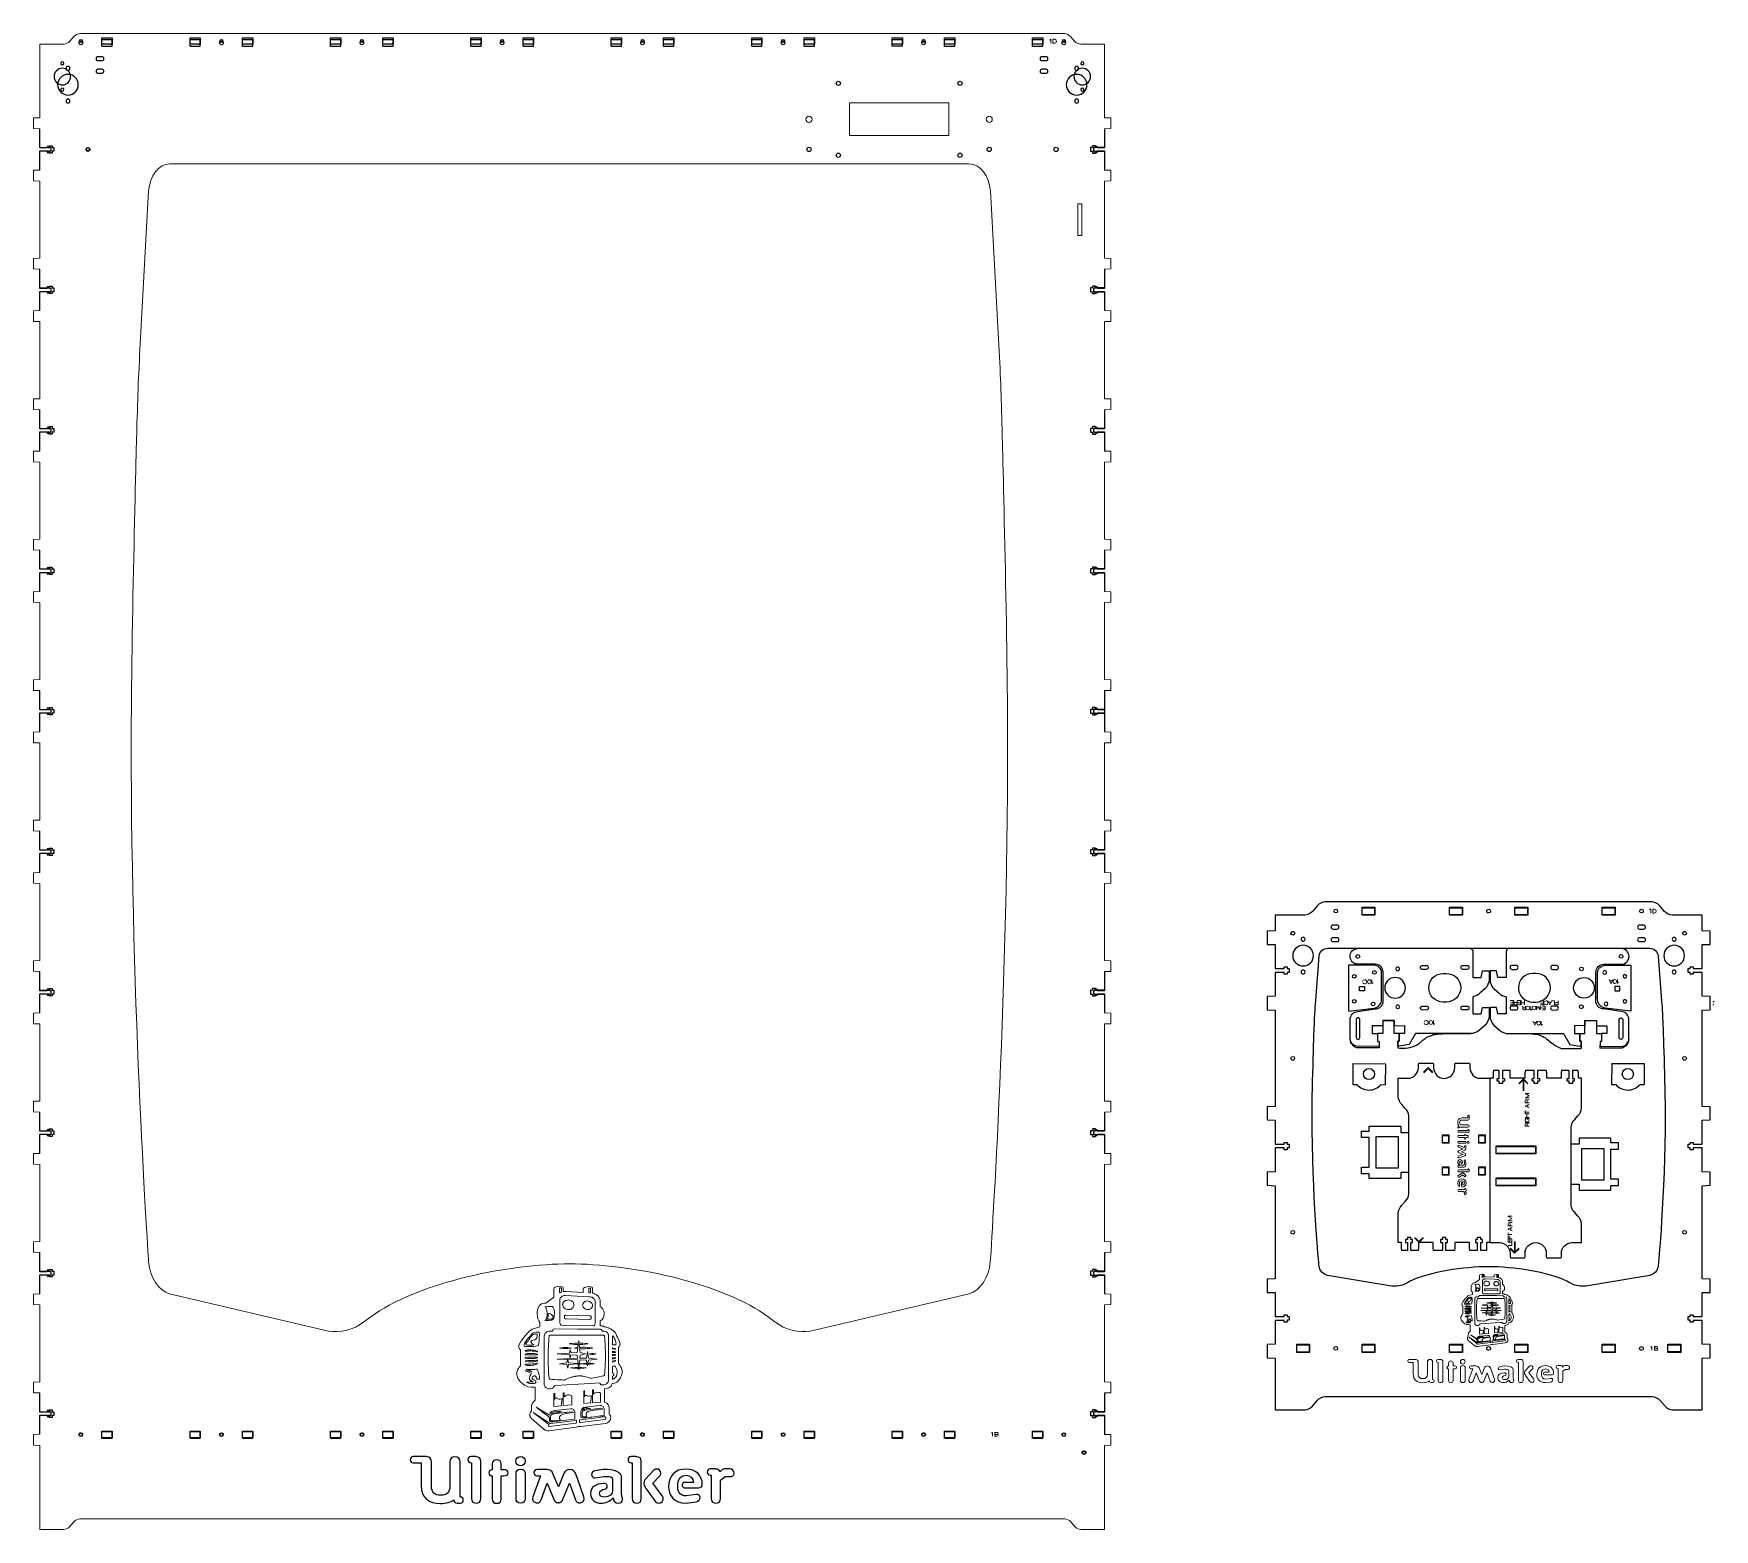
# Model space of a CAD drawing. Header units: millimetres. Extents: x 116 to 1400, y -150 to 993.
import ezdxf

# ---------------------------------------------------------------- set-up
doc = ezdxf.new("R2010")
doc.units = ezdxf.units.MM
doc.layers.get('0').update_dxf_attribs({"color": 1, "lineweight": 25})
for name, color, linetype in [('CHANGED_PARTS', 3, 'Continuous'), ('CUTS', 1, 'Continuous'), ('ORIGIONAL_PARTS_THAT_WERE_', 6, 'Continuous')]:
    doc.layers.add(name, color=color, linetype=linetype)
for name, color, linetype, lineweight in [('Front', 1, 'Continuous', 0), ('lcd screen', 1, 'Continuous', 0), ('SD slot', 1, 'Continuous', 0), ('Text', 5, 'Continuous', 0)]:
    doc.layers.add(name, color=color, linetype=linetype, lineweight=lineweight)

msp = doc.modelspace()

# ---------------------------------------------------------------- linework, layer by layer
for centre in [(731.1, 954.9), (824.1, 954.9), (708.7, 904.4), (731.1, 899.9), (824.1, 899.9), (846.4, 904.4), (897.5, 904.4)]:
    msp.add_circle(centre, 1.62)
at = {"layer": 'CHANGED_PARTS'}
for p, q in [((168.5, 983.2), (168.5, 988.4)), ((168.5, 988.4), (176.4, 988.4)), ((168.5, 983.2), (176.4, 983.2)), ((176.4, 983.2), (176.4, 988.4)), ((235.9, 983.2), (235.9, 988.4)), ((235.9, 988.4), (243.7, 988.4)), ((235.9, 983.2), (243.7, 983.2)), ((243.7, 983.2), (243.7, 988.4)), ((275.9, 983.2), (275.9, 988.4)), ((275.9, 988.4), (283.7, 988.4)), ((275.9, 983.2), (283.7, 983.2)), ((283.7, 983.2), (283.7, 988.4)), ((343.2, 983.2), (343.2, 988.4)), ((343.2, 988.4), (351.1, 988.4)), ((343.2, 983.2), (351.1, 983.2)), ((351.1, 983.2), (351.1, 988.4)), ((383.2, 983.2), (383.2, 988.4)), ((383.2, 988.4), (391.1, 988.4)), ((383.2, 983.2), (391.1, 983.2)), ((391.1, 983.2), (391.1, 988.4)), ((450.3, 983.2), (450.3, 988.4)), ((450.3, 988.4), (458.2, 988.4)), ((450.3, 983.2), (458.2, 983.2)), ((458.2, 983.2), (458.2, 988.4)), ((490.3, 983.2), (490.3, 988.4)), ((490.3, 988.4), (498.2, 988.4)), ((490.3, 983.2), (498.2, 983.2)), ((498.2, 983.2), (498.2, 988.4)), ((557.6, 983.2), (557.6, 988.4)), ((557.6, 988.4), (565.5, 988.4)), ((557.6, 983.2), (565.5, 983.2)), ((565.5, 983.2), (565.5, 988.4)), ((597.6, 983.2), (597.6, 988.4)), ((597.6, 988.4), (605.5, 988.4)), ((597.6, 983.2), (605.5, 983.2)), ((605.5, 983.2), (605.5, 988.4)), ((665, 983.2), (665, 988.4)), ((665, 988.4), (672.8, 988.4)), ((665, 983.2), (672.8, 983.2)), ((672.8, 983.2), (672.8, 988.4)), ((705, 983.2), (705, 988.4)), ((705, 988.4), (712.8, 988.4)), ((705, 983.2), (712.8, 983.2)), ((712.8, 983.2), (712.8, 988.4)), ((772.3, 983.2), (772.3, 988.4)), ((772.3, 988.4), (780.2, 988.4)), ((780.2, 983.2), (772.3, 983.2)), ((780.2, 983.2), (780.2, 988.4)), ((812.3, 983.2), (812.3, 988.4)), ((812.3, 988.4), (820.2, 988.4)), ((812.3, 983.2), (820.2, 983.2)), ((820.2, 983.2), (820.2, 988.4)), ((879.5, 983.2), (879.5, 988.4)), ((879.5, 988.4), (887.4, 988.4)), ((879.5, 983.2), (887.4, 983.2)), ((887.4, 983.2), (887.4, 988.4)), ((121.2, 905.8), (121.2, 920.2)), ((934.6, 920.2), (934.6, 905.8)), ((121.2, 905.8), (128.2, 905.8)), ((128.2, 903), (121.2, 903)), ((121.2, 888.6), (121.2, 903)), ((128.2, 905.8), (128.2, 907.2)), ((128.2, 907.2), (130.4, 907.2)), ((128.2, 901.6), (128.2, 903)), ((130.4, 901.6), (128.2, 901.6)), ((130.4, 907.2), (130.4, 905.8)), ((130.4, 905.8), (131.9, 905.8)), ((131.9, 903), (130.4, 903)), ((130.4, 903), (130.4, 901.6)), ((131.9, 905.8), (131.9, 903)), ((923.9, 905.8), (923.9, 903)), ((925.3, 905.8), (923.9, 905.8)), ((923.9, 903), (925.3, 903)), ((927.5, 907.2), (925.3, 907.2)), ((925.3, 907.2), (925.3, 905.8)), ((925.3, 903), (925.3, 901.6)), ((925.3, 901.6), (927.5, 901.6)), ((927.5, 905.8), (927.5, 907.2)), ((934.6, 905.8), (927.5, 905.8)), ((927.5, 901.6), (927.5, 903)), ((927.5, 903), (934.6, 903)), ((934.6, 903), (934.6, 888.6)), ((121.2, 798.5), (121.2, 812.9)), ((934.6, 812.8), (934.6, 798.5)), ((121.2, 798.5), (128.2, 798.5)), ((128.2, 798.5), (128.2, 799.9)), ((128.2, 799.9), (130.4, 799.9)), ((130.4, 799.9), (130.4, 798.5)), ((130.4, 798.5), (131.9, 798.5)), ((131.9, 798.5), (131.9, 795.6)), ((923.9, 798.5), (923.9, 795.6)), ((925.3, 798.5), (923.9, 798.5)), ((927.5, 799.9), (925.3, 799.9)), ((925.3, 799.9), (925.3, 798.5)), ((927.5, 798.5), (927.5, 799.9)), ((934.6, 798.5), (927.5, 798.5)), ((128.2, 795.6), (121.2, 795.6)), ((121.2, 781.3), (121.2, 795.6)), ((128.2, 794.2), (128.2, 795.6)), ((130.4, 794.2), (128.2, 794.2)), ((131.9, 795.6), (130.4, 795.6)), ((130.4, 795.6), (130.4, 794.2)), ((923.9, 795.6), (925.3, 795.6)), ((925.3, 795.6), (925.3, 794.2)), ((925.3, 794.2), (927.5, 794.2)), ((927.5, 794.2), (927.5, 795.6)), ((927.5, 795.6), (934.6, 795.6)), ((934.6, 795.6), (934.6, 781.3)), ((121.2, 691.2), (121.2, 705.5)), ((934.6, 705.5), (934.6, 691.2)), ((121.2, 691.2), (128.2, 691.2)), ((128.2, 688.3), (121.2, 688.3)), ((121.2, 673.9), (121.2, 688.3)), ((128.2, 692.6), (130.4, 692.6)), ((128.2, 691.2), (128.2, 692.6)), ((128.2, 686.9), (128.2, 688.3)), ((130.4, 686.9), (128.2, 686.9)), ((130.4, 692.6), (130.4, 691.2)), ((130.4, 691.2), (131.9, 691.2)), ((131.9, 688.3), (130.4, 688.3)), ((130.4, 688.3), (130.4, 686.9)), ((131.9, 691.2), (131.9, 688.3)), ((923.9, 691.2), (923.9, 688.3)), ((925.3, 691.2), (923.9, 691.2)), ((923.9, 688.3), (925.3, 688.3)), ((927.5, 692.6), (925.3, 692.6)), ((925.3, 692.6), (925.3, 691.2)), ((925.3, 688.3), (925.3, 686.9)), ((925.3, 686.9), (927.5, 686.9)), ((927.5, 691.2), (927.5, 692.6)), ((934.6, 691.2), (927.5, 691.2)), ((927.5, 686.9), (927.5, 688.3)), ((927.5, 688.3), (934.6, 688.3)), ((934.6, 688.3), (934.6, 673.9)), ((121.2, 583.8), (121.2, 598.2)), ((934.6, 598.2), (934.6, 583.8)), ((121.2, 583.8), (128.2, 583.8)), ((128.2, 580.9), (121.2, 580.9)), ((121.2, 566.6), (121.2, 580.9)), ((128.2, 583.8), (128.2, 585.2)), ((128.2, 585.2), (130.4, 585.2)), ((128.2, 579.5), (128.2, 580.9)), ((130.4, 579.5), (128.2, 579.5)), ((130.4, 585.2), (130.4, 583.8)), ((130.4, 583.8), (131.9, 583.8)), ((131.9, 580.9), (130.4, 580.9)), ((130.4, 580.9), (130.4, 579.5)), ((131.9, 583.8), (131.9, 580.9)), ((925.3, 583.8), (923.9, 583.8)), ((923.9, 583.8), (923.9, 580.9)), ((923.9, 580.9), (925.3, 580.9)), ((927.5, 585.2), (925.3, 585.2)), ((925.3, 585.2), (925.3, 583.8)), ((925.3, 580.9), (925.3, 579.5)), ((925.3, 579.5), (927.5, 579.5)), ((927.5, 583.8), (927.5, 585.2)), ((934.6, 583.8), (927.5, 583.8)), ((927.5, 579.5), (927.5, 580.9)), ((927.5, 580.9), (934.6, 580.9)), ((934.6, 580.9), (934.6, 566.6)), ((121.2, 476.5), (121.2, 490.8)), ((934.6, 490.8), (934.6, 476.5)), ((121.2, 476.5), (128.2, 476.5)), ((128.2, 476.5), (128.2, 477.9)), ((128.2, 477.9), (130.4, 477.9)), ((130.4, 477.9), (130.4, 476.5)), ((130.4, 476.5), (131.9, 476.5)), ((131.9, 476.5), (131.9, 473.6)), ((925.3, 476.5), (923.9, 476.5)), ((923.9, 476.5), (923.9, 473.6)), ((927.5, 477.9), (925.3, 477.9)), ((925.3, 477.9), (925.3, 476.5)), ((927.5, 476.5), (927.5, 477.9)), ((934.6, 476.5), (927.5, 476.5)), ((128.2, 473.6), (121.2, 473.6)), ((121.2, 459.3), (121.2, 473.6)), ((128.2, 472.2), (128.2, 473.6)), ((130.4, 472.2), (128.2, 472.2)), ((131.9, 473.6), (130.4, 473.6)), ((130.4, 473.6), (130.4, 472.2)), ((923.9, 473.6), (925.3, 473.6)), ((925.3, 473.6), (925.3, 472.2)), ((925.3, 472.2), (927.5, 472.2)), ((927.5, 472.2), (927.5, 473.6)), ((927.5, 473.6), (934.6, 473.6)), ((934.6, 473.6), (934.6, 459.2)), ((121.2, 369.1), (121.2, 383.5)), ((934.6, 383.5), (934.6, 369.1)), ((121.2, 369.1), (128.2, 369.1)), ((128.2, 366.3), (121.2, 366.3)), ((121.2, 351.9), (121.2, 366.3)), ((128.2, 369.1), (128.2, 370.5)), ((128.2, 370.5), (130.4, 370.5)), ((128.2, 364.9), (128.2, 366.3)), ((130.4, 364.9), (128.2, 364.9)), ((130.4, 370.5), (130.4, 369.1)), ((130.4, 369.1), (131.9, 369.1)), ((131.9, 366.3), (130.4, 366.3)), ((130.4, 366.3), (130.4, 364.9)), ((131.9, 369.1), (131.9, 366.3)), ((925.3, 369.1), (923.9, 369.1)), ((923.9, 369.1), (923.9, 366.3)), ((923.9, 366.3), (925.3, 366.3)), ((927.5, 370.5), (925.3, 370.5)), ((925.3, 370.5), (925.3, 369.1)), ((925.3, 366.3), (925.3, 364.9)), ((925.3, 364.9), (927.5, 364.9)), ((927.5, 369.1), (927.5, 370.5)), ((934.6, 369.1), (927.5, 369.1)), ((927.5, 364.9), (927.5, 366.3)), ((927.5, 366.3), (934.6, 366.3)), ((934.6, 366.3), (934.6, 351.9)), ((1131.3, 319.7), (1131.3, 324.9)), ((1131.3, 324.9), (1141.1, 324.9)), ((1141.1, 319.7), (1141.1, 324.9)), ((1198, 319.7), (1198, 324.9)), ((1198, 324.9), (1207.9, 324.9)), ((1207.9, 319.7), (1207.9, 324.9)), ((1248, 319.7), (1248, 324.9)), ((1248, 324.9), (1257.9, 324.9)), ((1257.9, 319.7), (1257.9, 324.9)), ((1314.8, 319.7), (1314.8, 324.9)), ((1314.8, 324.9), (1324.7, 324.9)), ((1324.7, 319.7), (1324.7, 324.9)), ((1131.3, 319.7), (1141.1, 319.7)), ((1198, 319.7), (1207.9, 319.7)), ((1248, 319.7), (1257.9, 319.7)), ((1314.8, 319.7), (1324.7, 319.7)), ((121.2, 261.8), (121.2, 276.2)), ((934.6, 276.1), (934.6, 261.8)), ((121.2, 261.8), (128.2, 261.8)), ((128.2, 258.9), (121.2, 258.9)), ((121.2, 244.6), (121.2, 258.9)), ((128.2, 261.8), (128.2, 263.2)), ((128.2, 263.2), (130.4, 263.2)), ((128.2, 257.5), (128.2, 258.9)), ((130.4, 257.5), (128.2, 257.5)), ((130.4, 263.2), (130.4, 261.8)), ((130.4, 261.8), (131.9, 261.8)), ((131.9, 258.9), (130.4, 258.9)), ((130.4, 258.9), (130.4, 257.5)), ((131.9, 261.8), (131.9, 258.9)), ((925.3, 261.8), (923.9, 261.8)), ((923.9, 261.8), (923.9, 258.9)), ((923.9, 258.9), (925.3, 258.9)), ((927.5, 263.2), (925.3, 263.2)), ((925.3, 263.2), (925.3, 261.8)), ((925.3, 258.9), (925.3, 257.5)), ((925.3, 257.5), (927.5, 257.5)), ((927.5, 261.8), (927.5, 263.2)), ((934.6, 261.8), (927.5, 261.8)), ((927.5, 257.5), (927.5, 258.9)), ((927.5, 258.9), (934.6, 258.9)), ((934.6, 258.9), (934.6, 244.6)), ((1122.2, 224.5), (1122.2, 224.9)), ((121.2, 154.5), (121.2, 168.8)), ((934.6, 168.8), (934.6, 154.5)), ((121.2, 154.5), (128.2, 154.5)), ((128.2, 154.5), (128.2, 155.9)), ((128.2, 155.9), (130.4, 155.9)), ((130.4, 155.9), (130.4, 154.5)), ((130.4, 154.5), (131.9, 154.5)), ((131.9, 154.5), (131.9, 151.6)), ((925.3, 154.5), (923.9, 154.5)), ((923.9, 154.5), (923.9, 151.6)), ((927.5, 155.9), (925.3, 155.9)), ((925.3, 155.9), (925.3, 154.5)), ((927.5, 154.5), (927.5, 155.9)), ((934.6, 154.5), (927.5, 154.5)), ((128.2, 151.6), (121.2, 151.6)), ((121.2, 137.2), (121.2, 151.6)), ((128.2, 150.2), (128.2, 151.6)), ((130.4, 150.2), (128.2, 150.2)), ((131.9, 151.6), (130.4, 151.6)), ((130.4, 151.6), (130.4, 150.2)), ((923.9, 151.6), (925.3, 151.6)), ((925.3, 151.6), (925.3, 150.2)), ((925.3, 150.2), (927.5, 150.2)), ((927.5, 150.2), (927.5, 151.6)), ((927.5, 151.6), (934.6, 151.6)), ((934.6, 151.6), (934.6, 137.2)), ((1192.8, 145.6), (1192.8, 150.8)), ((1192.8, 150.8), (1197.5, 150.8)), ((1192.8, 145.6), (1197.5, 145.6)), ((1197.5, 145.6), (1197.5, 150.8)), ((1220.4, 145.6), (1220.4, 150.8)), ((1220.4, 150.8), (1225.2, 150.8)), ((1220.4, 145.6), (1225.2, 145.6)), ((1225.2, 145.6), (1225.2, 150.8)), ((1233.7, 137.3), (1233.7, 142.5)), ((1233.7, 142.5), (1264.1, 142.5)), ((1264.1, 137.3), (1264.1, 142.5)), ((1233.7, 137.3), (1264.1, 137.3)), ((1192.8, 121.1), (1192.8, 126.3)), ((1192.8, 126.3), (1197.5, 126.3)), ((1192.8, 121.1), (1197.5, 121.1)), ((1197.5, 121.1), (1197.5, 126.3)), ((1220.4, 121.1), (1220.4, 126.3)), ((1220.4, 126.3), (1225.2, 126.3)), ((1220.4, 121.1), (1225.2, 121.1)), ((1225.2, 121.1), (1225.2, 126.3)), ((1233.7, 112.8), (1233.7, 118)), ((1233.7, 118), (1264.1, 118)), ((1264.1, 112.8), (1264.1, 118)), ((1233.7, 112.8), (1264.1, 112.8)), ((121.2, 47.1), (121.2, 61.5)), ((934.6, 61.5), (934.6, 47.1)), ((121.2, 47.1), (128.2, 47.1)), ((128.2, 44.2), (121.2, 44.2)), ((121.2, 29.9), (121.2, 44.2)), ((128.2, 47.1), (128.2, 48.5)), ((128.2, 48.5), (130.4, 48.5)), ((128.2, 42.8), (128.2, 44.2)), ((130.4, 42.8), (128.2, 42.8)), ((130.4, 48.5), (130.4, 47.1)), ((130.4, 47.1), (131.9, 47.1)), ((131.9, 44.2), (130.4, 44.2)), ((130.4, 44.2), (130.4, 42.8)), ((131.9, 47.1), (131.9, 44.2)), ((925.3, 47.1), (923.9, 47.1)), ((923.9, 47.1), (923.9, 44.2)), ((923.9, 44.2), (925.3, 44.2)), ((927.5, 48.5), (925.3, 48.5)), ((925.3, 48.5), (925.3, 47.1)), ((925.3, 44.2), (925.3, 42.8)), ((925.3, 42.8), (927.5, 42.8)), ((927.5, 47.1), (927.5, 48.5)), ((934.6, 47.1), (927.5, 47.1)), ((927.5, 44.2), (934.6, 44.2)), ((927.5, 42.8), (927.5, 44.2)), ((934.6, 44.2), (934.6, 29.9)), ((1081.3, -14.4), (1081.3, -9.2)), ((1081.3, -9.2), (1091.1, -9.2)), ((1091.1, -14.4), (1091.1, -9.2)), ((1131.3, -14.4), (1131.3, -9.2)), ((1131.3, -9.2), (1141.1, -9.2)), ((1141.1, -14.4), (1141.1, -9.2)), ((1198, -14.4), (1198, -9.2)), ((1198, -9.2), (1207.9, -9.2)), ((1207.9, -14.4), (1207.9, -9.2)), ((1248, -14.4), (1248, -9.2)), ((1248, -9.2), (1257.9, -9.2)), ((1257.9, -14.4), (1257.9, -9.2)), ((1314.8, -14.4), (1314.8, -9.2)), ((1314.8, -9.2), (1324.7, -9.2)), ((1324.7, -14.4), (1324.7, -9.2)), ((1364.8, -14.4), (1364.8, -9.2)), ((1364.8, -9.2), (1374.7, -9.2)), ((1374.7, -14.4), (1374.7, -9.2)), ((1081.3, -14.4), (1091.1, -14.4)), ((1131.3, -14.4), (1141.1, -14.4)), ((1198, -14.4), (1207.9, -14.4)), ((1248, -14.4), (1257.9, -14.4)), ((1314.8, -14.4), (1324.7, -14.4)), ((1364.8, -14.4), (1374.7, -14.4)), ((1374.7, -14.4), (1364.8, -14.4)), ((121.2, -60.2), (121.2, -45.9)), ((934.6, -45.9), (934.6, -60.2)), ((121.2, -60.2), (128.2, -60.2)), ((128.2, -63.1), (121.2, -63.1)), ((121.2, -77.4), (121.2, -63.1)), ((128.2, -60.2), (128.2, -58.8)), ((128.2, -58.8), (130.4, -58.8)), ((128.2, -64.5), (128.2, -63.1)), ((130.4, -58.8), (130.4, -60.2)), ((130.4, -60.2), (131.9, -60.2)), ((131.9, -63.1), (130.4, -63.1)), ((130.4, -63.1), (130.4, -64.5)), ((131.9, -60.2), (131.9, -63.1)), ((925.3, -60.2), (923.9, -60.2)), ((923.9, -60.2), (923.9, -63.1)), ((923.9, -63.1), (925.3, -63.1)), ((927.5, -58.8), (925.3, -58.8)), ((925.3, -58.8), (925.3, -60.2)), ((925.3, -63.1), (925.3, -64.5)), ((927.5, -60.2), (927.5, -58.8)), ((934.6, -60.2), (927.5, -60.2)), ((927.5, -64.5), (927.5, -63.1)), ((927.5, -63.1), (934.6, -63.1)), ((934.6, -63.1), (934.6, -77.5)), ((130.4, -64.5), (128.2, -64.5)), ((168.5, -80.3), (168.5, -75.1)), ((168.5, -75.1), (176.4, -75.1)), ((176.4, -80.3), (176.4, -75.1)), ((235.9, -80.3), (235.9, -75.1)), ((235.9, -75.1), (243.7, -75.1)), ((243.7, -80.3), (243.7, -75.1)), ((275.9, -80.3), (275.9, -75.1)), ((275.9, -75.1), (283.7, -75.1)), ((283.7, -80.3), (283.7, -75.1)), ((343.2, -80.3), (343.2, -75.1)), ((343.2, -75.1), (351.1, -75.1)), ((351.1, -80.3), (351.1, -75.1)), ((383.2, -80.3), (383.2, -75.1)), ((383.2, -75.1), (391.1, -75.1)), ((391.1, -80.3), (391.1, -75.1)), ((450.3, -80.3), (450.3, -75.1)), ((450.3, -75.1), (458.2, -75.1)), ((458.2, -80.3), (458.2, -75.1)), ((490.3, -80.3), (490.3, -75.1)), ((490.3, -75.1), (498.2, -75.1)), ((498.2, -80.3), (498.2, -75.1)), ((557.6, -80.3), (557.6, -75.1)), ((557.6, -75.1), (565.5, -75.1)), ((565.5, -80.3), (565.5, -75.1)), ((597.6, -80.3), (597.6, -75.1)), ((597.6, -75.1), (605.5, -75.1)), ((605.5, -80.3), (605.5, -75.1)), ((665, -80.3), (665, -75.1)), ((665, -75.1), (672.8, -75.1)), ((672.8, -80.3), (672.8, -75.1)), ((705, -80.3), (705, -75.1)), ((705, -75.1), (712.8, -75.1)), ((712.8, -80.3), (712.8, -75.1)), ((772.3, -80.3), (772.3, -75.1)), ((772.3, -75.1), (780.2, -75.1)), ((780.2, -80.3), (780.2, -75.1)), ((812.3, -80.3), (812.3, -75.1)), ((812.3, -75.1), (820.2, -75.1)), ((820.2, -80.3), (820.2, -75.1)), ((879.5, -80.3), (879.5, -75.1)), ((879.5, -75.1), (887.4, -75.1)), ((887.4, -80.3), (887.4, -75.1)), ((925.3, -64.5), (927.5, -64.5)), ((168.5, -80.3), (176.4, -80.3)), ((235.9, -80.3), (243.7, -80.3)), ((275.9, -80.3), (283.7, -80.3)), ((343.2, -80.3), (351.1, -80.3)), ((383.2, -80.3), (391.1, -80.3)), ((450.3, -80.3), (458.2, -80.3)), ((490.3, -80.3), (498.2, -80.3)), ((557.6, -80.3), (565.5, -80.3)), ((597.6, -80.3), (605.5, -80.3)), ((665, -80.3), (672.8, -80.3)), ((705, -80.3), (712.8, -80.3)), ((772.3, -80.3), (780.2, -80.3)), ((812.3, -80.3), (820.2, -80.3)), ((879.5, -80.3), (887.4, -80.3))]:
    msp.add_line(p, q, dxfattribs=at)
at = {"layer": 'CHANGED_PARTS', "color": 3}
for p, q in [((1147, 234.7), (1139, 234.7)), ((1139, 234.7), (1139, 228.7)), ((1147, 238.6), (1155.8, 238.7)), ((1147, 238.7), (1147, 234.7)), ((1155.8, 238.7), (1155.8, 234.7)), ((1155.8, 234.7), (1163.8, 234.8)), ((1163.8, 234.8), (1163.8, 228.8)), ((1301.5, 234.7), (1293.5, 234.8)), ((1293.5, 234.8), (1293.5, 228.8)), ((1301.5, 238.7), (1301.5, 234.7)), ((1301.5, 238.7), (1310.3, 238.7)), ((1310.3, 238.7), (1310.3, 234.7)), ((1310.3, 234.7), (1318.3, 234.7)), ((1318.3, 234.7), (1318.3, 228.7)), ((1139, 228.7), (1143.1, 228.7)), ((1143.1, 228.7), (1143.1, 222.8)), ((1143.1, 222.8), (1144.2, 222.8)), ((1144.2, 222.8), (1144.3, 217.9)), ((1159.6, 222.9), (1158.6, 222.9)), ((1158.6, 222.9), (1158.6, 217.8)), ((1163.8, 228.8), (1159.6, 228.7)), ((1159.6, 228.7), (1159.6, 222.9)), ((1193.6, 228.7), (1214.1, 228.7)), ((1243.1, 228.7), (1258.6, 228.7)), ((1258.6, 228.7), (1261.3, 228.5)), ((1261.3, 228.5), (1262.1, 228.5)), ((1262.1, 228.5), (1263, 228.4)), ((1263, 228.4), (1264.1, 228.2)), ((1264.1, 228.2), (1265.5, 228)), ((1265.5, 228), (1266.4, 227.7)), ((1266.4, 227.7), (1268.3, 227.1)), ((1268.3, 227.1), (1269.3, 226.6)), ((1269.3, 226.6), (1270.2, 226.1)), ((1270.2, 226.1), (1271.4, 225.4)), ((1271.4, 225.4), (1272.2, 224.8)), ((1272.2, 224.8), (1273.3, 223.9)), ((1273.3, 223.9), (1276.3, 221.5)), ((1276.3, 221.5), (1277.3, 220.8)), ((1277.3, 220.8), (1278.9, 219.7)), ((1278.9, 219.7), (1280.3, 218.9)), ((1280.3, 218.9), (1281.8, 218.1)), ((1293.5, 228.8), (1297.6, 228.7)), ((1297.6, 228.7), (1297.6, 222.9)), ((1297.6, 222.9), (1298.7, 222.9)), ((1298.7, 222.9), (1298.6, 217.3)), ((1313.1, 222.8), (1313, 217.6)), ((1314.1, 222.8), (1313.1, 222.8)), ((1318.3, 228.7), (1314.1, 228.7)), ((1314.1, 228.7), (1314.1, 222.8)), ((1331.7, 218.5), (1330.6, 217.9)), ((1332.7, 219.3), (1331.7, 218.5)), ((1333.6, 220.4), (1332.7, 219.3)), ((1334.2, 221.5), (1333.6, 220.4)), ((1334.7, 222.8), (1334.2, 221.5)), ((1335, 224.1), (1334.7, 222.8)), ((1335, 224.1), (1335.1, 224.9)), ((1124.3, 205.8), (1124.2, 189.8)), ((1124.3, 205.8), (1149.1, 205.7)), ((1135.6, 217.8), (1127.8, 217.8)), ((1144.3, 217.9), (1135.6, 217.8)), ((1149.1, 205.7), (1149, 189.7)), ((1281.8, 218.1), (1283.3, 217.3)), ((1283.3, 217.3), (1286.1, 217.3)), ((1286.1, 217.3), (1298.6, 217.3)), ((1329.8, 217.7), (1313, 217.6)), ((1322, 205.9), (1321.9, 189.9)), ((1322, 205.9), (1346.8, 205.8)), ((1330.6, 217.9), (1329.8, 217.7)), ((1346.8, 205.8), (1346.7, 189.8)), ((1124.2, 189.8), (1127.3, 189.8)), ((1145.9, 189.8), (1149, 189.7)), ((1321.9, 189.9), (1325, 189.9)), ((1343.6, 189.8), (1346.7, 189.8))]:
    msp.add_line(p, q, dxfattribs=at)
for points in [[(168.5, 975.2), (165.5, 975.2)], [(165.5, 972.2), (168.5, 972.2), (168.5, 972.2)], [(168.5, 965.6), (165.5, 965.6)], [(889.8, 975.2), (886.8, 975.2)], [(886.8, 972.2), (889.8, 972.2), (889.8, 972.2)], [(889.8, 965.6), (886.8, 965.6)], [(165.5, 962.6), (168.5, 962.6), (168.5, 962.6)], [(886.8, 962.6), (889.8, 962.6), (889.8, 962.6)]]:
    msp.add_lwpolyline(points, dxfattribs=at)
for centre in [(1136.6, 197.8), (1334.3, 197.8)]:
    msp.add_circle(centre, 4.25, dxfattribs=at)
for centre in [(1136.6, 197.8), (1334.3, 197.8)]:
    msp.add_arc(centre, 12.2, 220.5677, 319.0221, dxfattribs=at)
for points in [[(151, 985.8), (151, 986.6), (151.7, 987.3), (152.5, 987.3)], [(152.5, 984.4), (151.7, 984.4), (151, 985), (151, 985.8)], [(152.5, 987.3), (153.3, 987.3), (153.9, 986.6), (153.9, 985.8)], [(153.9, 985.8), (153.9, 985), (153.3, 984.4), (152.5, 984.4)], [(258.4, 985.8), (258.4, 986.6), (259, 987.3), (259.8, 987.3)], [(259.8, 984.4), (259, 984.4), (258.4, 985), (258.4, 985.8)], [(259.8, 987.3), (260.6, 987.3), (261.2, 986.6), (261.2, 985.8)], [(261.2, 985.8), (261.2, 985), (260.6, 984.4), (259.8, 984.4)], [(365.7, 985.8), (365.7, 986.6), (366.4, 987.3), (367.1, 987.3)], [(367.1, 984.4), (366.4, 984.4), (365.7, 985), (365.7, 985.8)], [(367.1, 987.3), (367.9, 987.3), (368.6, 986.6), (368.6, 985.8)], [(368.6, 985.8), (368.6, 985), (367.9, 984.4), (367.1, 984.4)], [(472.8, 985.8), (472.8, 986.6), (473.4, 987.3), (474.2, 987.3)], [(474.2, 984.4), (473.4, 984.4), (472.8, 985), (472.8, 985.8)], [(474.2, 987.3), (475, 987.3), (475.6, 986.6), (475.6, 985.8)], [(475.6, 985.8), (475.6, 985), (475, 984.4), (474.2, 984.4)], [(580.1, 985.8), (580.1, 986.6), (580.8, 987.3), (581.6, 987.3)], [(581.6, 984.4), (580.8, 984.4), (580.1, 985), (580.1, 985.8)], [(581.6, 987.3), (582.3, 987.3), (583, 986.6), (583, 985.8)], [(583, 985.8), (583, 985), (582.3, 984.4), (581.6, 984.4)], [(687.5, 985.8), (687.5, 986.6), (688.1, 987.3), (688.9, 987.3)], [(688.9, 984.4), (688.1, 984.4), (687.5, 985), (687.5, 985.8)], [(688.9, 987.3), (689.7, 987.3), (690.3, 986.6), (690.3, 985.8)], [(690.3, 985.8), (690.3, 985), (689.7, 984.4), (688.9, 984.4)], [(794.8, 985.8), (794.8, 986.6), (795.5, 987.3), (796.2, 987.3)], [(796.2, 984.4), (795.5, 984.4), (794.8, 985), (794.8, 985.8)], [(796.2, 987.3), (797, 987.3), (797.7, 986.6), (797.7, 985.8)], [(797.7, 985.8), (797.7, 985), (797, 984.4), (796.2, 984.4)], [(902, 985.8), (902, 986.6), (902.6, 987.3), (903.4, 987.3)], [(903.4, 984.4), (902.6, 984.4), (902, 985), (902, 985.8)], [(903.4, 987.3), (904.2, 987.3), (904.8, 986.6), (904.8, 985.8)], [(904.8, 985.8), (904.8, 985), (904.2, 984.4), (903.4, 984.4)], [(142.6, 967.8), (141.8, 967.8), (141.1, 967.2), (141.1, 966.3)], [(141.1, 966.3), (141.1, 965.5), (141.8, 964.8), (142.6, 964.8)], [(144.1, 966.3), (144.1, 967.2), (143.4, 967.8), (142.6, 967.8)], [(142.6, 964.8), (143.4, 964.8), (144.1, 965.5), (144.1, 966.3)], [(165.5, 975.2), (164.7, 975.2), (164, 974.5), (164, 973.7)], [(164, 973.7), (164, 972.9), (164.7, 972.2), (165.5, 972.2)], [(165.5, 965.6), (164.7, 965.6), (164, 964.9), (164, 964.1)], [(164, 964.1), (164, 963.3), (164.7, 962.6), (165.5, 962.6)], [(170, 973.7), (170, 974.5), (169.3, 975.2), (168.5, 975.2)], [(168.5, 972.2), (169.3, 972.2), (170, 972.9), (170, 973.7)], [(170, 964.1), (170, 964.9), (169.3, 965.6), (168.5, 965.6)], [(168.5, 962.6), (169.3, 962.6), (170, 963.3), (170, 964.1)], [(886.8, 975.2), (885.9, 975.2), (885.3, 974.5), (885.3, 973.7)], [(885.3, 973.7), (885.3, 972.9), (885.9, 972.2), (886.8, 972.2)], [(886.8, 965.6), (885.9, 965.6), (885.3, 964.9), (885.3, 964.1)], [(885.3, 964.1), (885.3, 963.3), (885.9, 962.6), (886.8, 962.6)], [(891.3, 973.7), (891.3, 974.5), (890.6, 975.2), (889.8, 975.2)], [(889.8, 972.2), (890.6, 972.2), (891.3, 972.9), (891.3, 973.7)], [(891.3, 964.1), (891.3, 964.9), (890.6, 965.6), (889.8, 965.6)], [(889.8, 962.6), (890.6, 962.6), (891.3, 963.3), (891.3, 964.1)], [(142.6, 961.7), (138.3, 961.7), (134.7, 958.2), (134.7, 953.8)], [(134.7, 953.8), (134.7, 949.5), (138.3, 945.9), (142.6, 945.9)], [(150.5, 953.8), (150.5, 958.2), (147, 961.7), (142.6, 961.7)], [(142.6, 945.9), (147, 945.9), (150.5, 949.5), (150.5, 953.8)], [(142.6, 942.8), (141.8, 942.8), (141.1, 942.2), (141.1, 941.3)], [(141.1, 941.3), (141.1, 940.5), (141.8, 939.8), (142.6, 939.8)], [(144.1, 941.3), (144.1, 942.2), (143.4, 942.8), (142.6, 942.8)], [(142.6, 939.8), (143.4, 939.8), (144.1, 940.5), (144.1, 941.3)], [(156.4, 904.3), (156.4, 905.1), (157.1, 905.8), (157.8, 905.8)], [(157.8, 902.9), (157.1, 902.9), (156.4, 903.6), (156.4, 904.3)], [(157.8, 905.8), (158.6, 905.8), (159.3, 905.1), (159.3, 904.3)], [(159.3, 904.3), (159.3, 903.6), (158.6, 902.9), (157.8, 902.9)], [(1076.9, 305.3), (1076.9, 306.1), (1077.5, 306.8), (1078.3, 306.8)], [(1078.3, 303.9), (1077.5, 303.9), (1076.9, 304.6), (1076.9, 305.3)], [(1078.3, 306.8), (1079.1, 306.8), (1079.7, 306.1), (1079.7, 305.3)], [(1079.7, 305.3), (1079.7, 304.6), (1079.1, 303.9), (1078.3, 303.9)], [(1376.2, 305.3), (1376.2, 306.1), (1376.8, 306.8), (1377.6, 306.8)], [(1377.6, 303.9), (1376.8, 303.9), (1376.2, 304.6), (1376.2, 305.3)], [(1377.6, 306.8), (1378.4, 306.8), (1379, 306.1), (1379, 305.3)], [(1379, 305.3), (1379, 304.6), (1378.4, 303.9), (1377.6, 303.9)], [(1076.9, 209.9), (1076.9, 210.7), (1077.5, 211.3), (1078.3, 211.3)], [(1078.3, 208.4), (1077.5, 208.4), (1076.9, 209.1), (1076.9, 209.9)], [(1078.3, 211.3), (1079.1, 211.3), (1079.7, 210.7), (1079.7, 209.9)], [(1079.7, 209.9), (1079.7, 209.1), (1079.1, 208.4), (1078.3, 208.4)], [(1376.2, 209.9), (1376.2, 210.7), (1376.8, 211.3), (1377.6, 211.3)], [(1377.6, 208.4), (1376.8, 208.4), (1376.2, 209.1), (1376.2, 209.9)], [(1377.6, 211.3), (1378.4, 211.3), (1379, 210.7), (1379, 209.9)], [(1379, 209.9), (1379, 209.1), (1378.4, 208.4), (1377.6, 208.4)], [(1076.9, 76.9), (1076.9, 77.7), (1077.5, 78.3), (1078.3, 78.3)], [(1078.3, 78.3), (1079.1, 78.3), (1079.7, 77.7), (1079.7, 76.9)], [(1376.2, 76.9), (1376.2, 77.7), (1376.8, 78.3), (1377.6, 78.3)], [(1377.6, 78.3), (1378.4, 78.3), (1379, 77.7), (1379, 76.9)], [(1078.3, 75.5), (1077.5, 75.5), (1076.9, 76.1), (1076.9, 76.9)], [(1079.7, 76.9), (1079.7, 76.1), (1079.1, 75.5), (1078.3, 75.5)], [(1377.6, 75.5), (1376.8, 75.5), (1376.2, 76.1), (1376.2, 76.9)], [(1379, 76.9), (1379, 76.1), (1378.4, 75.5), (1377.6, 75.5)], [(151, -77.7), (151, -76.9), (151.7, -76.3), (152.5, -76.3)], [(152.5, -76.3), (153.3, -76.3), (153.9, -76.9), (153.9, -77.7)], [(258.4, -77.7), (258.4, -76.9), (259, -76.3), (259.8, -76.3)], [(259.8, -76.3), (260.6, -76.3), (261.2, -76.9), (261.2, -77.7)], [(365.7, -77.7), (365.7, -76.9), (366.4, -76.3), (367.1, -76.3)], [(367.1, -76.3), (367.9, -76.3), (368.6, -76.9), (368.6, -77.7)], [(472.8, -77.7), (472.8, -76.9), (473.4, -76.3), (474.2, -76.3)], [(474.2, -76.3), (475, -76.3), (475.6, -76.9), (475.6, -77.7)], [(580.1, -77.7), (580.1, -76.9), (580.8, -76.3), (581.6, -76.3)], [(581.6, -76.3), (582.3, -76.3), (583, -76.9), (583, -77.7)], [(687.5, -77.7), (687.5, -76.9), (688.1, -76.3), (688.9, -76.3)], [(688.9, -76.3), (689.7, -76.3), (690.3, -76.9), (690.3, -77.7)], [(794.8, -77.7), (794.8, -76.9), (795.5, -76.3), (796.2, -76.3)], [(796.2, -76.3), (797, -76.3), (797.7, -76.9), (797.7, -77.7)], [(902, -77.7), (902, -76.9), (902.6, -76.3), (903.4, -76.3)], [(903.4, -76.3), (904.2, -76.3), (904.8, -76.9), (904.8, -77.7)], [(152.5, -79.1), (151.7, -79.1), (151, -78.5), (151, -77.7)], [(153.9, -77.7), (153.9, -78.5), (153.3, -79.1), (152.5, -79.1)], [(259.8, -79.1), (259, -79.1), (258.4, -78.5), (258.4, -77.7)], [(261.2, -77.7), (261.2, -78.5), (260.6, -79.1), (259.8, -79.1)], [(367.1, -79.1), (366.4, -79.1), (365.7, -78.5), (365.7, -77.7)], [(368.6, -77.7), (368.6, -78.5), (367.9, -79.1), (367.1, -79.1)], [(474.2, -79.1), (473.4, -79.1), (472.8, -78.5), (472.8, -77.7)], [(475.6, -77.7), (475.6, -78.5), (475, -79.1), (474.2, -79.1)], [(581.6, -79.1), (580.8, -79.1), (580.1, -78.5), (580.1, -77.7)], [(583, -77.7), (583, -78.5), (582.3, -79.1), (581.6, -79.1)], [(688.9, -79.1), (688.1, -79.1), (687.5, -78.5), (687.5, -77.7)], [(690.3, -77.7), (690.3, -78.5), (689.7, -79.1), (688.9, -79.1)], [(796.2, -79.1), (795.5, -79.1), (794.8, -78.5), (794.8, -77.7)], [(797.7, -77.7), (797.7, -78.5), (797, -79.1), (796.2, -79.1)], [(903.4, -79.1), (902.6, -79.1), (902, -78.5), (902, -77.7)], [(904.8, -77.7), (904.8, -78.5), (904.2, -79.1), (903.4, -79.1)], [(917.4, -91.4), (917.4, -90.6), (918.1, -90), (918.9, -90)], [(918.9, -92.8), (918.1, -92.8), (917.4, -92.2), (917.4, -91.4)], [(918.9, -90), (919.7, -90), (920.3, -90.6), (920.3, -91.4)], [(920.3, -91.4), (920.3, -92.2), (919.7, -92.8), (918.9, -92.8)]]:
    msp.add_open_spline(points, degree=3, dxfattribs=at)
at = {"layer": 'CHANGED_PARTS'}
for points in [[(913.2, 967.8), (912.4, 967.8), (911.7, 967.2), (911.7, 966.3)], [(911.7, 966.3), (911.7, 965.5), (912.4, 964.8), (913.2, 964.8)], [(914.7, 966.3), (914.7, 967.2), (914, 967.8), (913.2, 967.8)], [(913.2, 964.8), (914, 964.8), (914.7, 965.5), (914.7, 966.3)], [(913.2, 961.7), (908.8, 961.7), (905.3, 958.2), (905.3, 953.8)], [(905.3, 953.8), (905.3, 949.5), (908.8, 945.9), (913.2, 945.9)], [(921.1, 953.8), (921.1, 958.2), (917.6, 961.7), (913.2, 961.7)], [(913.2, 945.9), (917.6, 945.9), (921.1, 949.5), (921.1, 953.8)], [(913.2, 942.8), (912.4, 942.8), (911.7, 942.2), (911.7, 941.3)], [(911.7, 941.3), (911.7, 940.5), (912.4, 939.8), (913.2, 939.8)], [(914.7, 941.3), (914.7, 942.2), (914, 942.8), (913.2, 942.8)], [(913.2, 939.8), (914, 939.8), (914.7, 940.5), (914.7, 941.3)]]:
    msp.add_open_spline(points, degree=3, dxfattribs=at)
at = {"layer": 'CHANGED_PARTS', "color": 3}
for points, knots in [([(1127.8, 217.8), (1127, 218), (1125.5, 218.4), (1124.1, 219.9), (1123.1, 221.3), (1122.4, 222.8), (1122.3, 223.9), (1122.2, 224.5)], [0, 0, 0, 0, 2.433095, 4.57217, 5.897493, 7.664195, 9.361944, 9.361944, 9.361944, 9.361944]), ([(1158.6, 217.8), (1160.5, 217.6), (1164.8, 217.3), (1170.1, 218.8), (1174, 220.3), (1175.8, 222), (1177.1, 223.3), (1179, 224.8), (1181.6, 226.4), (1184.6, 227.6), (1188.2, 228.4), (1191, 228.6), (1193, 228.6), (1193.6, 228.7)], [0, 0, 0, 0, 5.875427, 12.707763, 16.361945, 17.995967, 20.0759, 22.036762, 25.11717, 29.265572, 31.675807, 36.152851, 37.779355, 37.779355, 37.779355, 37.779355])]:
    msp.add_open_spline(points, degree=3, knots=knots, dxfattribs=at)
at = {"layer": 'CUTS', "color": 1}
for points in [[(1097.2, 326.6), (1093.3, 322)], [(1352.7, 329.3), (1103, 329.3)], [(1362.4, 322), (1358.6, 326.6)], [(1087.5, 319.3), (1064.8, 319.3), (1064.8, 307.2), (1058.7, 307), (1058.7, 296.9), (1064.8, 296.7), (1064.8, 278.4), (1071.8, 278.4), (1071.8, 279.8), (1074, 279.8), (1074, 278.4), (1075.5, 278.4), (1075.5, 275.5), (1074, 275.5), (1074, 274.1), (1071.8, 274.1), (1071.8, 275.5), (1064.8, 275.5), (1064.8, 257.3), (1058.7, 257), (1058.7, 246.9), (1064.8, 246.7), (1064.8, 173.1), (1058.7, 172.8), (1058.7, 162.8), (1064.8, 162.5), (1064.8, 144.2), (1071.8, 144.2), (1071.8, 145.6), (1074, 145.6), (1074, 144.2), (1075.5, 144.2), (1075.5, 141.4), (1074, 141.4), (1074, 140), (1071.8, 140), (1071.8, 141.4), (1064.8, 141.4), (1064.8, 123), (1058.7, 122.8), (1058.7, 112.8), (1064.8, 112.5), (1064.8, 41.3), (1058.7, 41.1), (1058.7, 31), (1064.8, 30.8), (1064.8, 12.5), (1071.8, 12.5), (1071.8, 13.9), (1074, 13.9), (1074, 12.5), (1075.5, 12.5), (1075.5, 9.7), (1074, 9.7), (1074, 8.3), (1071.8, 8.3), (1071.8, 9.6), (1064.8, 9.6), (1064.8, -8.7), (1058.7, -8.9), (1058.7, -19), (1064.8, -19.2), (1064.8, -58.7), (1087.5, -58.7)], [(1112.1, 311.6), (1109.1, 311.6)], [(1109.1, 308.6), (1112.1, 308.6), (1112.1, 308.6)], [(1346.3, 311.6), (1343.3, 311.6)], [(1343.3, 308.6), (1346.3, 308.6), (1346.3, 308.6)], [(1391.1, -58.7), (1391.1, -19.2), (1397.2, -19), (1397.2, -8.9), (1391.1, -8.7), (1391.1, 9.6), (1384.1, 9.6), (1384.1, 8.3), (1381.9, 8.3), (1381.9, 9.7), (1380.4, 9.7), (1380.4, 12.5), (1381.9, 12.5), (1381.9, 13.9), (1384.1, 13.9), (1384.1, 12.5), (1391.1, 12.5), (1391.1, 30.8), (1397.2, 31), (1397.2, 41.1), (1391.1, 41.3), (1391.1, 112.5), (1397.2, 112.8), (1397.2, 122.8), (1391.1, 123), (1391.1, 141.4), (1384.1, 141.4), (1384.1, 140), (1381.9, 140), (1381.9, 141.4), (1380.4, 141.4), (1380.4, 144.2), (1381.9, 144.2), (1381.9, 145.6), (1384.1, 145.6), (1384.1, 144.2), (1391.1, 144.2), (1391.1, 162.5), (1397.2, 162.8), (1397.2, 172.8), (1391.1, 173.1), (1391.1, 246.7), (1397.2, 246.9), (1397.2, 257), (1391.1, 257.3), (1391.1, 275.5), (1384.1, 275.5), (1384.1, 274.1), (1381.9, 274.1), (1381.9, 275.5), (1380.4, 275.5), (1380.4, 278.4), (1381.9, 278.4), (1381.9, 279.8), (1384.1, 279.8), (1384.1, 278.4), (1391.1, 278.4), (1391.1, 296.7), (1397.2, 296.9), (1397.2, 307), (1391.1, 307.2), (1391.1, 319.3), (1368.2, 319.3)], [(1112.1, 302), (1109.1, 302)], [(1109.1, 299), (1112.1, 299), (1112.1, 299)], [(1346.3, 302), (1343.3, 302)], [(1343.3, 299), (1346.3, 299), (1346.3, 299)], [(1095.9, 254.1), (1098.4, 287.9)], [(1105, 293.9), (1351, 293.9)], [(1216, 291.4), (1216, 271.7), (1222.3, 271.7), (1223.3, 276.8), (1228.3, 276.8), (1228.3, 269.9)], [(1241.3, 291.4), (1241.3, 271.7), (1235, 271.7), (1234, 276.8), (1229, 276.8), (1229, 269.9)], [(1357.5, 287.9), (1360.1, 253.8)], [(1140.2, 281), (1120.9, 280.9), (1120.9, 245.8), (1140.3, 248.1)], [(1141.3, 281.7), (1128.1, 281.7)], [(1146.2, 254.8), (1146.2, 275), (1146.2, 275)], [(1146.2, 254.8), (1146.2, 275), (1146.2, 275)], [(1147.4, 253.6), (1147.3, 275.7)], [(1177.3, 280.7), (1180.4, 280.8), (1180.4, 280.8)], [(1180.4, 277.8), (1177.4, 277.7)], [(1193.1, 274.7), (1195.6, 274.7), (1195.6, 274.7)], [(1208.3, 280.8), (1211.4, 280.8), (1211.4, 280.8)], [(1211.4, 277.8), (1208.4, 277.8)], [(1248.9, 280.8), (1245.9, 280.8), (1245.9, 280.8)], [(1245.9, 277.8), (1248.9, 277.8)], [(1264.1, 274.7), (1261.6, 274.7), (1261.6, 274.7)], [(1279.9, 280.7), (1276.9, 280.8), (1276.9, 280.8)], [(1276.9, 277.8), (1279.9, 277.7)], [(1309.8, 253.6), (1309.9, 275.7)], [(1311.2, 254.8), (1311.2, 275), (1311.2, 275)], [(1311.2, 254.8), (1311.2, 275), (1311.2, 275)], [(1316, 281.7), (1329.2, 281.7)], [(1317.2, 281), (1336.6, 280.9), (1336.6, 245.8), (1317.2, 248.1)], [(1129.3, 263.9), (1129.3, 264.6), (1133.1, 264.6), (1133.1, 261.3), (1129.3, 261.3), (1129.3, 263.9), (1129.3, 263.9)], [(1216, 256.9), (1216, 256.9), (1216, 243.8), (1222.3, 243.8), (1223.3, 248.8), (1228.3, 248.8), (1228.3, 242)], [(1225.4, 263.2), (1221.3, 259.5)], [(1241.3, 256.9), (1241.3, 256.9), (1241.3, 243.8), (1235, 243.8), (1234, 248.8), (1229, 248.8), (1229, 242)], [(1231.9, 263.2), (1236, 259.5)], [(1328.1, 263.9), (1328.1, 264.6), (1324.3, 264.6), (1324.3, 261.3), (1328.1, 261.3), (1328.1, 263.9), (1328.1, 263.9)], [(1128.1, 245.6), (1141.4, 247.6)], [(1177.4, 249.7), (1180.4, 249.8), (1180.4, 249.8)], [(1180.5, 246.8), (1177.4, 246.7)], [(1195.7, 252.8), (1193.2, 252.8)], [(1208.4, 249.8), (1211.4, 249.8), (1211.4, 249.8)], [(1211.4, 246.8), (1208.4, 246.8)], [(1248.8, 249.8), (1245.8, 249.8), (1245.8, 249.8)], [(1245.8, 246.8), (1248.8, 246.8)], [(1261.6, 252.8), (1264.1, 252.8)], [(1279.8, 249.7), (1276.8, 249.8), (1276.8, 249.8)], [(1276.8, 246.8), (1279.8, 246.7)], [(1329.1, 245.6), (1315.8, 247.6)], [(1122.2, 224.9), (1122.1, 239.5)], [(1126.7, 239.3), (1126.8, 225.7), (1126.8, 225.7)], [(1129.6, 225.7), (1129.6, 239.4)], [(1225.4, 235.3), (1221.3, 231.5)], [(1231.9, 235.3), (1236, 231.5)], [(1327.6, 225.7), (1327.7, 239.4)], [(1330.5, 239.3), (1330.5, 225.7), (1330.5, 225.7)], [(1335.1, 224.9), (1335.1, 239.5)], [(1174.4, 202.6), (1174.4, 202.8), (1174.4, 204.9), (1174.6, 206.1), (1185.5, 206.1), (1185.9, 204.9), (1185.9, 202.9), (1185.9, 202.8)], [(1202.1, 202.8), (1202.1, 202.9), (1202.1, 204.9), (1202.3, 206.1), (1213.3, 206.1), (1213.6, 204.9), (1213.6, 202.8), (1213.6, 202.6)], [(1158.9, 180.3), (1158.9, 194.6), (1166.2, 194.6)], [(1221.7, 194.6), (1228.9, 194.6)], [(1299, 194.6), (1296.5, 194.6), (1296.5, 198.7), (1296.2, 200.5), (1292, 200.5), (1292, 194.4), (1293.4, 194.4), (1293.4, 192.3), (1292, 192.3), (1292, 190.7), (1289.4, 190.7), (1289.4, 192.3), (1288, 192.3), (1288, 194.4), (1289.4, 194.4), (1289.4, 200.5), (1283.7, 200.5), (1283.4, 198.7), (1283.4, 194.6), (1272.3, 194.6), (1272.3, 198.7), (1272, 200.5), (1265.3, 200.5), (1265.3, 194.4), (1266.7, 194.4), (1266.7, 192.3), (1265.3, 192.3), (1265.3, 190.7), (1262.7, 190.7), (1262.7, 192.3), (1261.3, 192.3), (1261.3, 194.4), (1262.7, 194.4), (1262.7, 200.5), (1256, 200.5), (1255.7, 198.7), (1255.7, 194.6), (1244.5, 194.6), (1244.5, 198.7), (1244.3, 200.5), (1238.5, 200.5), (1238.5, 194.4), (1240, 194.4), (1240, 192.3), (1238.5, 192.3), (1238.5, 190.7), (1235.9, 190.7), (1235.9, 192.3), (1234.5, 192.3), (1234.5, 194.4), (1235.9, 194.4), (1235.9, 200.5), (1231.7, 200.5), (1231.5, 198.7), (1231.5, 194.6), (1228.9, 194.6), (1228.9, 69), (1236.2, 69)], [(1299, 171.8), (1299, 194.6), (1299, 194.6)], [(1164.2, 171.6), (1161.7, 174.5)], [(1167, 122.6), (1161, 122.6), (1161, 118), (1136.8, 118), (1136.8, 121.6), (1130.8, 121.6), (1130.8, 126.6), (1136.8, 126.6), (1136.8, 149.3), (1130.8, 149.3), (1130.8, 154.2), (1136.8, 154.2), (1136.8, 157.9), (1161, 157.9), (1161, 153.2), (1167, 153.2)], [(1166.9, 106.2), (1166.9, 165.8)], [(1291, 97.7), (1291, 157.3)], [(1293.7, 163.1), (1296.2, 166)], [(1141.7, 126.1), (1159.1, 126.1), (1159.1, 149.8), (1141.7, 149.8), (1141.7, 126.1), (1141.7, 126.1)], [(1291, 113.6), (1297, 113.6), (1297, 109), (1321.2, 109), (1321.2, 112.6), (1327.2, 112.6), (1327.2, 117.6), (1321.2, 117.6), (1321.2, 140.3), (1327.2, 140.3), (1327.2, 145.3), (1321.2, 145.3), (1321.2, 148.9), (1297, 148.9), (1297, 144.3), (1291, 144.3)], [(1298.8, 117.1), (1316.2, 117.1), (1316.2, 140.8), (1298.8, 140.8), (1298.8, 117.1), (1298.8, 117.1)], [(1228.9, 69), (1226.4, 69), (1226.4, 64.9), (1226.2, 63.1), (1221.9, 63.1), (1221.9, 69.2), (1223.3, 69.2), (1223.3, 71.3), (1221.9, 71.3), (1221.9, 72.8), (1219.3, 72.8), (1219.3, 71.3), (1217.9, 71.3), (1217.9, 69.2), (1219.3, 69.2), (1219.3, 63.1), (1213.6, 63.1), (1213.4, 64.9), (1213.4, 69), (1202.2, 69), (1202.2, 64.9), (1201.9, 63.1), (1195.2, 63.1), (1195.2, 69.2), (1196.6, 69.2), (1196.6, 71.3), (1195.2, 71.3), (1195.2, 72.8), (1192.6, 72.8), (1192.6, 71.3), (1191.2, 71.3), (1191.2, 69.2), (1192.6, 69.2), (1192.6, 63.1), (1185.9, 63.1), (1185.6, 64.9), (1185.6, 69), (1174.5, 69), (1174.5, 64.9), (1174.2, 63.1), (1168.5, 63.1), (1168.5, 69.2), (1169.9, 69.2), (1169.9, 71.3), (1168.5, 71.3), (1168.5, 72.8), (1165.9, 72.8), (1165.9, 71.3), (1164.5, 71.3), (1164.5, 69.2), (1165.9, 69.2), (1165.9, 63.1), (1161.7, 63.1), (1161.4, 64.9), (1161.4, 69), (1158.9, 69), (1158.9, 91.7)], [(1161.7, 97.6), (1164.2, 100.4)], [(1296.2, 89.1), (1293.7, 91.9)], [(1291.7, 69), (1299, 69), (1299, 83.2)], [(1244.3, 60.9), (1244.3, 58.5), (1244.6, 57.5), (1255.6, 57.5), (1255.8, 58.5), (1255.8, 60.9)], [(1272, 60.9), (1272, 58.5), (1272.4, 57.5), (1283.3, 57.5), (1283.5, 58.5), (1283.5, 60.9)], [(1153.8, 35.7), (1104.9, 44)], [(1168.1, 39.5), (1166.8, 38.9)], [(1289.1, 38.9), (1287.8, 39.5)], [(1351, 44), (1302.1, 35.7)], [(1103, -48.7), (1353, -48.7)], [(1093.3, -56), (1097.1, -51.4)], [(1358.8, -51.4), (1362.7, -56)], [(1368.5, -58.7), (1391.1, -58.7), (1391.1, -58.7)], [(416.3, -94.5), (406.4, -94.5)], [(406.4, -99.2), (412.5, -99.2), (412.5, -116.6)], [(420.3, -117.2), (420.3, -98.5)], [(434.4, -98.5), (434.4, -117.2)], [(442.2, -116.6), (442.2, -98.5)], [(454.2, -94.5), (450.5, -94.5)], [(450.5, -99.2), (451, -99.2), (451, -126.6)], [(458, -126.6), (458, -98.1)], [(466.7, -100.3), (466.7, -104.6), (466.6, -104.6)], [(475.7, -104.6), (473.6, -104.6), (473.6, -100.3)], [(576.5, -94.5), (572.8, -94.5)], [(572.8, -99.2), (573.7, -99.2), (573.7, -126.6)], [(580.6, -126.6), (580.6, -98.1)], [(466.6, -109.3), (466.7, -109.3), (466.7, -126.7)], [(473.6, -126.7), (473.6, -109.1), (475.7, -109.1)], [(484.9, -126.6), (484.9, -107.4), (484.9, -107.4)], [(491.9, -107.4), (491.9, -126.6)], [(501, -109.1), (503.6, -109.1), (497.7, -125.3)], [(507.9, -104.4), (501, -104.4)], [(504.2, -127.6), (508.7, -114.9), (514.1, -127.7)], [(521.5, -107.4), (517.3, -117.5), (513.1, -107.4)], [(520.4, -127.7), (520.5, -127.7), (520.5, -127.7), (525.8, -114.9), (530.4, -127.6)], [(536.8, -125.3), (530.5, -107.6)], [(551.4, -104.4), (545.4, -105.4)], [(545.4, -110.7), (552, -109.6), (554.3, -109.6)], [(558.7, -111.9), (558.7, -120.5)], [(565.6, -122.7), (565.6, -111.1)], [(589.6, -105.3), (583.6, -112)], [(596.6, -124.4), (589.4, -114.7), (594.5, -109.4)], [(620.6, -114.2), (613.9, -114.2)], [(637, -103.9), (633.3, -103.9)], [(633.3, -108.6), (634.1, -108.6), (634.1, -126.6)], [(641.1, -126.6), (641.1, -112.6), (644.7, -109.8), (648.2, -109.8)], [(648.2, -103.8), (644.2, -103.8)], [(437.5, -127.5), (437.5, -127.8)], [(442.2, -125.4), (442.2, -117.7)], [(536.8, -125.3), (536.8, -125.3)], [(584.4, -119.2), (590.9, -128.4)], [(613.4, -118.3), (613.4, -118.3), (613.4, -118.3), (613.4, -118.3)], [(613.9, -118.4), (623.2, -118.4)], [(622.5, -123.5), (614.9, -124.6), (614.9, -124.6)], [(623.7, -118.3), (624.2, -118.3)], [(439.9, -130.1), (442.2, -130.1)], [(614.9, -130.1), (622.5, -129)]]:
    msp.add_lwpolyline(points, dxfattribs=at)
for points in [[(1093.3, 322), (1092.1, 320.5), (1089.5, 319.3), (1087.5, 319.3)], [(1103, 329.3), (1101.1, 329.3), (1098.4, 328.1), (1097.2, 326.6)], [(1109.8, 322.3), (1109.8, 323.1), (1110.4, 323.7), (1111.2, 323.7)], [(1111.2, 320.9), (1110.4, 320.9), (1109.8, 321.5), (1109.8, 322.3)], [(1111.2, 323.7), (1112, 323.7), (1112.6, 323.1), (1112.6, 322.3)], [(1112.6, 322.3), (1112.6, 321.5), (1112, 320.9), (1111.2, 320.9)], [(1226.5, 322.3), (1226.5, 323.1), (1227.2, 323.7), (1228, 323.7)], [(1228, 320.9), (1227.2, 320.9), (1226.5, 321.5), (1226.5, 322.3)], [(1228, 323.7), (1228.8, 323.7), (1229.4, 323.1), (1229.4, 322.3)], [(1229.4, 322.3), (1229.4, 321.5), (1228.8, 320.9), (1228, 320.9)], [(1343.3, 322.3), (1343.3, 323.1), (1344, 323.7), (1344.7, 323.7)], [(1344.7, 320.9), (1344, 320.9), (1343.3, 321.5), (1343.3, 322.3)], [(1344.7, 323.7), (1345.5, 323.7), (1346.2, 323.1), (1346.2, 322.3)], [(1346.2, 322.3), (1346.2, 321.5), (1345.5, 320.9), (1344.7, 320.9)], [(1358.6, 326.6), (1357.3, 328.1), (1354.7, 329.3), (1352.7, 329.3)], [(1368.2, 319.3), (1366.3, 319.3), (1363.7, 320.5), (1362.4, 322)], [(1109.1, 311.6), (1108.3, 311.6), (1107.6, 311), (1107.6, 310.1)], [(1107.6, 310.1), (1107.6, 309.3), (1108.3, 308.6), (1109.1, 308.6)], [(1113.6, 310.1), (1113.6, 311), (1112.9, 311.6), (1112.1, 311.6)], [(1112.1, 308.6), (1112.9, 308.6), (1113.6, 309.3), (1113.6, 310.1)], [(1343.3, 311.6), (1342.5, 311.6), (1341.8, 311), (1341.8, 310.1)], [(1341.8, 310.1), (1341.8, 309.3), (1342.5, 308.6), (1343.3, 308.6)], [(1347.8, 310.1), (1347.8, 311), (1347.1, 311.6), (1346.3, 311.6)], [(1346.3, 308.6), (1347.1, 308.6), (1347.8, 309.3), (1347.8, 310.1)], [(1086.2, 296.2), (1081.9, 296.2), (1078.3, 292.7), (1078.3, 288.3)], [(1086.2, 302.3), (1085.4, 302.3), (1084.7, 301.6), (1084.7, 300.8)], [(1084.7, 300.8), (1084.7, 300), (1085.4, 299.3), (1086.2, 299.3)], [(1087.7, 300.8), (1087.7, 301.6), (1087, 302.3), (1086.2, 302.3)], [(1086.2, 299.3), (1087, 299.3), (1087.7, 300), (1087.7, 300.8)], [(1094.1, 288.3), (1094.1, 292.7), (1090.6, 296.2), (1086.2, 296.2)], [(1109.1, 302), (1108.3, 302), (1107.6, 301.4), (1107.6, 300.5)], [(1107.6, 300.5), (1107.6, 299.7), (1108.3, 299), (1109.1, 299)], [(1113.6, 300.5), (1113.6, 301.4), (1112.9, 302), (1112.1, 302)], [(1112.1, 299), (1112.9, 299), (1113.6, 299.7), (1113.6, 300.5)], [(1343.3, 302), (1342.5, 302), (1341.8, 301.4), (1341.8, 300.5)], [(1341.8, 300.5), (1341.8, 299.7), (1342.5, 299), (1343.3, 299)], [(1347.8, 300.5), (1347.8, 301.4), (1347.1, 302), (1346.3, 302)], [(1346.3, 299), (1347.1, 299), (1347.8, 299.7), (1347.8, 300.5)], [(1369.7, 296.2), (1365.4, 296.2), (1361.8, 292.7), (1361.8, 288.3)], [(1369.7, 302.3), (1368.9, 302.3), (1368.2, 301.6), (1368.2, 300.8)], [(1368.2, 300.8), (1368.2, 300), (1368.9, 299.3), (1369.7, 299.3)], [(1371.2, 300.8), (1371.2, 301.6), (1370.5, 302.3), (1369.7, 302.3)], [(1369.7, 299.3), (1370.5, 299.3), (1371.2, 300), (1371.2, 300.8)], [(1377.6, 288.3), (1377.6, 292.7), (1374.1, 296.2), (1369.7, 296.2)], [(1078.3, 288.3), (1078.3, 283.9), (1081.9, 280.4), (1086.2, 280.4)], [(1086.2, 280.4), (1090.6, 280.4), (1094.1, 283.9), (1094.1, 288.3)], [(1098.4, 287.9), (1098.7, 291.2), (1101.7, 293.9), (1105, 293.9)], [(1122.1, 287.6), (1122, 291), (1124.7, 293.7), (1128, 293.7)], [(1128.1, 281.7), (1124.8, 281.7), (1122.1, 284.3), (1122.1, 287.6)], [(1126.6, 287.7), (1126.6, 288.5), (1127.3, 289.1), (1128.1, 289.1)], [(1128.1, 286.3), (1127.3, 286.3), (1126.6, 286.9), (1126.6, 287.7)], [(1128.1, 289.1), (1128.8, 289.1), (1129.5, 288.5), (1129.5, 287.7)], [(1129.5, 287.7), (1129.5, 286.9), (1128.8, 286.3), (1128.1, 286.3)], [(1213.5, 293.9), (1214.8, 293.9), (1216, 292.8), (1216, 291.4)], [(1243.8, 293.9), (1242.4, 293.9), (1241.3, 292.8), (1241.3, 291.4)], [(1327.8, 287.7), (1327.8, 288.5), (1328.4, 289.1), (1329.2, 289.1)], [(1329.2, 286.3), (1328.4, 286.3), (1327.8, 286.9), (1327.8, 287.7)], [(1335.2, 287.6), (1335.2, 291), (1332.5, 293.7), (1329.2, 293.7)], [(1329.2, 289.1), (1330, 289.1), (1330.6, 288.5), (1330.6, 287.7)], [(1330.6, 287.7), (1330.6, 286.9), (1330, 286.3), (1329.2, 286.3)], [(1329.2, 281.7), (1332.5, 281.7), (1335.2, 284.3), (1335.2, 287.6)], [(1351, 293.9), (1354.3, 293.9), (1357.2, 291.2), (1357.5, 287.9)], [(1361.8, 288.3), (1361.8, 283.9), (1365.4, 280.4), (1369.7, 280.4)], [(1369.7, 280.4), (1374.1, 280.4), (1377.6, 283.9), (1377.6, 288.3)], [(1086.2, 277.3), (1085.4, 277.3), (1084.7, 276.6), (1084.7, 275.8)], [(1084.7, 275.8), (1084.7, 275), (1085.4, 274.3), (1086.2, 274.3)], [(1087.7, 275.8), (1087.7, 276.6), (1087, 277.3), (1086.2, 277.3)], [(1086.2, 274.3), (1087, 274.3), (1087.7, 275), (1087.7, 275.8)], [(1123.9, 272.5), (1123.9, 273.3), (1124.5, 273.9), (1125.3, 273.9)], [(1125.3, 271.1), (1124.5, 271.1), (1123.9, 271.7), (1123.9, 272.5)], [(1125.3, 273.9), (1126.1, 273.9), (1126.7, 273.3), (1126.7, 272.5)], [(1126.7, 272.5), (1126.7, 271.7), (1126.1, 271.1), (1125.3, 271.1)], [(1139.3, 275.5), (1139.3, 276.3), (1139.9, 276.9), (1140.7, 276.9)], [(1140.7, 274.1), (1139.9, 274.1), (1139.3, 274.7), (1139.3, 275.5)], [(1146.2, 275), (1146.2, 278.3), (1143.5, 281), (1140.2, 281)], [(1140.7, 276.9), (1141.5, 276.9), (1142.1, 276.3), (1142.1, 275.5)], [(1142.1, 275.5), (1142.1, 274.7), (1141.5, 274.1), (1140.7, 274.1)], [(1147.3, 275.7), (1147.3, 279), (1144.6, 281.7), (1141.3, 281.7)], [(1156.5, 271.6), (1152.1, 271.6), (1148.6, 268), (1148.6, 263.7)], [(1164.4, 263.7), (1164.4, 268.1), (1160.8, 271.6), (1156.5, 271.6)], [(1158.4, 279.6), (1157.7, 279.6), (1157, 279), (1157, 278.2)], [(1157, 278.2), (1157, 277.4), (1157.7, 276.8), (1158.4, 276.8)], [(1159.9, 278.2), (1159.9, 279), (1159.2, 279.6), (1158.4, 279.6)], [(1158.4, 276.8), (1159.2, 276.8), (1159.9, 277.4), (1159.9, 278.2)], [(1175.9, 279.2), (1175.8, 280.1), (1176.5, 280.7), (1177.3, 280.7)], [(1177.4, 277.7), (1176.5, 277.7), (1175.9, 278.4), (1175.9, 279.2)], [(1180.4, 280.8), (1181.2, 280.8), (1181.9, 280.1), (1181.9, 279.3)], [(1181.9, 279.3), (1181.9, 278.4), (1181.2, 277.8), (1180.4, 277.8)], [(1182.2, 263.8), (1182.2, 269.8), (1187.1, 274.7), (1193.1, 274.7)], [(1195.6, 274.7), (1201.7, 274.8), (1206.6, 269.9), (1206.6, 263.8)], [(1206.9, 279.3), (1206.8, 280.2), (1207.5, 280.8), (1208.3, 280.8)], [(1208.4, 277.8), (1207.5, 277.8), (1206.9, 278.5), (1206.9, 279.3)], [(1211.4, 280.8), (1212.2, 280.8), (1212.9, 280.2), (1212.9, 279.3)], [(1212.9, 279.3), (1212.9, 278.5), (1212.2, 277.8), (1211.4, 277.8)], [(1228.3, 269.9), (1228.3, 267.7), (1227, 264.7), (1225.4, 263.2)], [(1229, 269.9), (1229, 267.7), (1230.3, 264.7), (1231.9, 263.2)], [(1245.9, 280.8), (1245.1, 280.8), (1244.4, 280.2), (1244.4, 279.3)], [(1244.4, 279.3), (1244.4, 278.5), (1245.1, 277.8), (1245.9, 277.8)], [(1250.4, 279.3), (1250.4, 280.2), (1249.7, 280.8), (1248.9, 280.8)], [(1248.9, 277.8), (1249.7, 277.8), (1250.4, 278.5), (1250.4, 279.3)], [(1261.6, 274.7), (1255.6, 274.8), (1250.7, 269.9), (1250.7, 263.8)], [(1275.1, 263.8), (1275.1, 269.8), (1270.2, 274.7), (1264.1, 274.7)], [(1276.9, 280.8), (1276.1, 280.8), (1275.4, 280.1), (1275.4, 279.3)], [(1275.4, 279.3), (1275.4, 278.4), (1276.1, 277.8), (1276.9, 277.8)], [(1281.4, 279.2), (1281.4, 280.1), (1280.7, 280.7), (1279.9, 280.7)], [(1279.9, 277.7), (1280.7, 277.7), (1281.4, 278.4), (1281.4, 279.2)], [(1292.9, 263.7), (1292.9, 268.1), (1296.4, 271.6), (1300.8, 271.6)], [(1297.4, 278.2), (1297.4, 279), (1298, 279.6), (1298.8, 279.6)], [(1298.8, 276.8), (1298, 276.8), (1297.4, 277.4), (1297.4, 278.2)], [(1298.8, 279.6), (1299.6, 279.6), (1300.2, 279), (1300.2, 278.2)], [(1300.2, 278.2), (1300.2, 277.4), (1299.6, 276.8), (1298.8, 276.8)], [(1300.8, 271.6), (1305.2, 271.6), (1308.7, 268), (1308.7, 263.7)], [(1309.9, 275.7), (1310, 279), (1312.6, 281.7), (1316, 281.7)], [(1311.2, 275), (1311.2, 278.3), (1313.9, 281), (1317.2, 281)], [(1316.7, 276.9), (1315.9, 276.9), (1315.3, 276.3), (1315.3, 275.5)], [(1315.3, 275.5), (1315.3, 274.7), (1315.9, 274.1), (1316.7, 274.1)], [(1318.1, 275.5), (1318.1, 276.3), (1317.5, 276.9), (1316.7, 276.9)], [(1316.7, 274.1), (1317.5, 274.1), (1318.1, 274.7), (1318.1, 275.5)], [(1332.1, 273.9), (1331.3, 273.9), (1330.7, 273.3), (1330.7, 272.5)], [(1330.7, 272.5), (1330.7, 271.7), (1331.3, 271.1), (1332.1, 271.1)], [(1333.5, 272.5), (1333.5, 273.3), (1332.9, 273.9), (1332.1, 273.9)], [(1332.1, 271.1), (1332.9, 271.1), (1333.5, 271.7), (1333.5, 272.5)], [(1369.7, 277.3), (1368.9, 277.3), (1368.2, 276.6), (1368.2, 275.8)], [(1368.2, 275.8), (1368.2, 275), (1368.9, 274.3), (1369.7, 274.3)], [(1371.2, 275.8), (1371.2, 276.6), (1370.5, 277.3), (1369.7, 277.3)], [(1369.7, 274.3), (1370.5, 274.3), (1371.2, 275), (1371.2, 275.8)], [(1148.6, 263.7), (1148.6, 259.3), (1152.1, 255.8), (1156.5, 255.8)], [(1156.5, 255.8), (1160.9, 255.8), (1164.4, 259.3), (1164.4, 263.7)], [(1193.2, 252.8), (1187.1, 252.8), (1182.2, 257.7), (1182.2, 263.8)], [(1206.6, 263.8), (1206.6, 257.8), (1201.7, 252.9), (1195.7, 252.8)], [(1221.3, 259.5), (1220.1, 258.4), (1217.8, 257.3), (1216, 256.9)], [(1236, 259.5), (1237.2, 258.4), (1239.4, 257.3), (1241.3, 256.9)], [(1250.7, 263.8), (1250.6, 257.8), (1255.5, 252.9), (1261.6, 252.8)], [(1264.1, 252.8), (1270.1, 252.8), (1275, 257.7), (1275.1, 263.8)], [(1300.8, 255.8), (1296.4, 255.8), (1292.9, 259.3), (1292.9, 263.7)], [(1308.7, 263.7), (1308.7, 259.3), (1305.1, 255.8), (1300.8, 255.8)], [(1094.8, 235.2), (1094.9, 238.5), (1095.1, 242.8), (1095.2, 244.7)], [(1095.2, 244.7), (1095.3, 246.6), (1095.6, 250.8), (1095.9, 254.1)], [(1122.1, 239.5), (1122.1, 242.8), (1124.8, 245.5), (1128.1, 245.6)], [(1123.9, 253.4), (1123.9, 254.2), (1124.5, 254.8), (1125.3, 254.8)], [(1125.3, 252), (1124.5, 252), (1123.9, 252.6), (1123.9, 253.4)], [(1125.3, 254.8), (1126.1, 254.8), (1126.7, 254.2), (1126.7, 253.4)], [(1126.7, 253.4), (1126.7, 252.6), (1126.1, 252), (1125.3, 252)], [(1138.3, 251.4), (1138.3, 252.2), (1138.9, 252.8), (1139.7, 252.8)], [(1139.7, 250), (1138.9, 250), (1138.3, 250.6), (1138.3, 251.4)], [(1139.7, 252.8), (1140.5, 252.8), (1141.1, 252.2), (1141.1, 251.4)], [(1141.1, 251.4), (1141.1, 250.6), (1140.5, 250), (1139.7, 250)], [(1140.3, 248.1), (1143.5, 248.5), (1146.2, 251.5), (1146.2, 254.8)], [(1141.4, 247.6), (1144.7, 247.6), (1147.4, 250.3), (1147.4, 253.6)], [(1158.5, 250.6), (1157.7, 250.6), (1157.1, 250), (1157.1, 249.2)], [(1157.1, 249.2), (1157.1, 248.4), (1157.7, 247.8), (1158.5, 247.8)], [(1159.9, 249.2), (1159.9, 250), (1159.3, 250.6), (1158.5, 250.6)], [(1158.5, 247.8), (1159.3, 247.8), (1159.9, 248.4), (1159.9, 249.2)], [(1175.9, 248.2), (1175.9, 249.1), (1176.6, 249.7), (1177.4, 249.7)], [(1177.4, 246.7), (1176.6, 246.7), (1175.9, 247.4), (1175.9, 248.2)], [(1180.4, 249.8), (1181.3, 249.8), (1181.9, 249.1), (1181.9, 248.3)], [(1181.9, 248.3), (1181.9, 247.4), (1181.3, 246.8), (1180.5, 246.8)], [(1206.9, 248.3), (1206.9, 249.2), (1207.6, 249.8), (1208.4, 249.8)], [(1208.4, 246.8), (1207.6, 246.8), (1206.9, 247.5), (1206.9, 248.3)], [(1211.4, 249.8), (1212.3, 249.8), (1212.9, 249.2), (1212.9, 248.3)], [(1212.9, 248.3), (1212.9, 247.5), (1212.3, 246.8), (1211.4, 246.8)], [(1245.8, 249.8), (1245, 249.8), (1244.3, 249.2), (1244.3, 248.3)], [(1244.3, 248.3), (1244.3, 247.5), (1245, 246.8), (1245.8, 246.8)], [(1250.3, 248.3), (1250.3, 249.2), (1249.7, 249.8), (1248.8, 249.8)], [(1248.8, 246.8), (1249.6, 246.8), (1250.3, 247.5), (1250.3, 248.3)], [(1276.8, 249.8), (1276, 249.8), (1275.3, 249.1), (1275.3, 248.3)], [(1275.3, 248.3), (1275.3, 247.4), (1276, 246.8), (1276.8, 246.8)], [(1281.3, 248.2), (1281.3, 249.1), (1280.7, 249.7), (1279.8, 249.7)], [(1279.8, 246.7), (1280.6, 246.7), (1281.3, 247.4), (1281.3, 248.2)], [(1297.3, 249.2), (1297.3, 250), (1298, 250.6), (1298.7, 250.6)], [(1298.7, 247.8), (1297.9, 247.8), (1297.3, 248.4), (1297.3, 249.2)], [(1298.7, 250.6), (1299.5, 250.6), (1300.2, 250), (1300.2, 249.2)], [(1300.2, 249.2), (1300.2, 248.4), (1299.5, 247.8), (1298.7, 247.8)], [(1315.8, 247.6), (1312.5, 247.6), (1309.8, 250.3), (1309.8, 253.6)], [(1317.2, 248.1), (1313.9, 248.5), (1311.2, 251.5), (1311.2, 254.8)], [(1317.7, 252.8), (1316.9, 252.8), (1316.3, 252.2), (1316.3, 251.4)], [(1316.3, 251.4), (1316.3, 250.6), (1316.9, 250), (1317.7, 250)], [(1319.1, 251.4), (1319.1, 252.2), (1318.5, 252.8), (1317.7, 252.8)], [(1317.7, 250), (1318.5, 250), (1319.1, 250.6), (1319.1, 251.4)], [(1335.1, 239.5), (1335.1, 242.8), (1332.4, 245.5), (1329.1, 245.6)], [(1332.1, 254.8), (1331.3, 254.8), (1330.7, 254.2), (1330.7, 253.4)], [(1330.7, 253.4), (1330.7, 252.6), (1331.3, 252), (1332.1, 252)], [(1333.5, 253.4), (1333.5, 254.2), (1332.9, 254.8), (1332.1, 254.8)], [(1332.1, 252), (1332.9, 252), (1333.5, 252.6), (1333.5, 253.4)], [(1360.1, 253.8), (1360.4, 250.5), (1360.6, 246.3), (1360.7, 244.5)], [(1360.7, 244.5), (1360.8, 242.7), (1361, 238.5), (1361.1, 235.2)], [(1093.1, 165.5), (1093.1, 190), (1094.8, 235.2), (1094.8, 235.2)], [(1128.1, 240.8), (1127.4, 240.8), (1126.7, 240.1), (1126.7, 239.3)], [(1129.6, 239.4), (1129.6, 240.1), (1128.9, 240.8), (1128.1, 240.8)], [(1221.3, 231.5), (1219.7, 230), (1216.3, 228.7), (1214.1, 228.7)], [(1228.3, 242), (1228.3, 239.8), (1227, 236.8), (1225.4, 235.3)], [(1229, 242), (1229, 239.8), (1230.3, 236.8), (1231.9, 235.3)], [(1236, 231.5), (1237.6, 230), (1240.9, 228.7), (1243.1, 228.7)], [(1327.7, 239.4), (1327.7, 240.1), (1328.3, 240.8), (1329.1, 240.8)], [(1329.1, 240.8), (1329.9, 240.8), (1330.5, 240.1), (1330.5, 239.3)], [(1361.1, 235.2), (1361.1, 235.2), (1362.8, 190), (1362.8, 165.5)], [(1126.8, 225.7), (1126.8, 224.9), (1127.4, 224.3), (1128.2, 224.3)], [(1128.2, 224.3), (1129, 224.3), (1129.6, 224.9), (1129.6, 225.7)], [(1329.1, 224.3), (1328.3, 224.3), (1327.6, 224.9), (1327.6, 225.7)], [(1330.5, 225.7), (1330.5, 224.9), (1329.9, 224.3), (1329.1, 224.3)], [(1166.2, 194.6), (1170.7, 194.6), (1174.3, 198.2), (1174.4, 202.6)], [(1185.9, 202.8), (1186, 198.4), (1189.3, 194.5), (1193.7, 194.5)], [(1193.7, 194.5), (1198.2, 194.5), (1202, 197.8), (1202.1, 202.8)], [(1213.6, 202.6), (1213.7, 198.2), (1217.2, 194.6), (1221.7, 194.6)], [(1161.7, 174.5), (1160.2, 175.8), (1158.9, 178.4), (1158.9, 180.3)], [(1166.9, 165.8), (1166.9, 167.8), (1165.7, 170.4), (1164.2, 171.6)], [(1296.2, 166), (1297.7, 167.3), (1299, 169.9), (1299, 171.8)], [(1098.4, 51), (1098.4, 51), (1093.1, 106.9), (1093.1, 165.5)], [(1291, 157.3), (1291, 159.3), (1292.2, 161.9), (1293.7, 163.1)], [(1362.8, 165.5), (1362.8, 106.9), (1357.5, 51), (1357.5, 51)], [(1164.2, 100.4), (1165.7, 101.7), (1166.9, 104.3), (1166.9, 106.2)], [(1158.9, 91.7), (1158.9, 93.7), (1160.2, 96.3), (1161.7, 97.6)], [(1293.7, 91.9), (1292.2, 93.2), (1291, 95.8), (1291, 97.7)], [(1299, 83.2), (1299, 85.2), (1297.7, 87.8), (1296.2, 89.1)], [(1236.2, 69), (1240.7, 69), (1244.3, 65.4), (1244.3, 60.9)], [(1255.8, 60.9), (1255.8, 65.4), (1259.4, 69), (1264, 69)], [(1264, 69), (1268.5, 69), (1272, 65.4), (1272, 60.9)], [(1283.5, 60.9), (1283.5, 65.4), (1287.2, 69), (1291.7, 69)], [(1104.9, 44), (1101.6, 44.6), (1098.7, 47.7), (1098.4, 51)], [(1166.8, 38.9), (1164.4, 37.6), (1164.4, 37.6), (1164.4, 37.6)], [(1228, 50.6), (1209.4, 50.6), (1182.2, 46.5), (1168.1, 39.5)], [(1287.8, 39.5), (1273.7, 46.5), (1246.5, 50.6), (1228, 50.6)], [(1291.5, 37.6), (1291.5, 37.6), (1291.5, 37.6), (1289.1, 38.9)], [(1357.5, 51), (1357.2, 47.7), (1354.3, 44.6), (1351, 44)], [(1164.4, 37.6), (1161.9, 36.1), (1157.1, 35.3), (1153.8, 35.7)], [(1302.1, 35.7), (1298.8, 35.3), (1294.1, 36.1), (1291.5, 37.6)], [(1109.8, -11.8), (1109.8, -11), (1110.4, -10.4), (1111.2, -10.4)], [(1111.2, -13.2), (1110.4, -13.2), (1109.8, -12.6), (1109.8, -11.8)], [(1111.2, -10.4), (1112, -10.4), (1112.6, -11), (1112.6, -11.8)], [(1112.6, -11.8), (1112.6, -12.6), (1112, -13.2), (1111.2, -13.2)], [(1226.5, -11.8), (1226.5, -11), (1227.2, -10.4), (1228, -10.4)], [(1228, -13.2), (1227.2, -13.2), (1226.5, -12.6), (1226.5, -11.8)], [(1228, -10.4), (1228.8, -10.4), (1229.4, -11), (1229.4, -11.8)], [(1229.4, -11.8), (1229.4, -12.6), (1228.8, -13.2), (1228, -13.2)], [(1343.3, -11.8), (1343.3, -11), (1344, -10.4), (1344.8, -10.4)], [(1344.8, -13.2), (1344, -13.2), (1343.3, -12.6), (1343.3, -11.8)], [(1344.8, -10.4), (1345.5, -10.4), (1346.2, -11), (1346.2, -11.8)], [(1346.2, -11.8), (1346.2, -12.6), (1345.5, -13.2), (1344.8, -13.2)], [(1097.1, -51.4), (1098.4, -49.9), (1101, -48.7), (1103, -48.7)], [(1353, -48.7), (1354.9, -48.7), (1357.6, -49.9), (1358.8, -51.4)], [(1087.5, -58.7), (1089.4, -58.7), (1092, -57.5), (1093.3, -56)], [(1362.7, -56), (1363.9, -57.5), (1366.5, -58.7), (1368.5, -58.7)], [(406.4, -94.5), (405.2, -94.5), (404.1, -95.6), (404.1, -96.9)], [(404.1, -96.9), (404.1, -98.2), (405.2, -99.2), (406.4, -99.2)], [(416.9, -94.6), (416.7, -94.6), (416.5, -94.5), (416.3, -94.5)], [(420.3, -98.5), (420.3, -96.3), (418.9, -94.8), (416.9, -94.6)], [(438.3, -94.6), (435.9, -94.6), (434.4, -96.2), (434.4, -98.5)], [(442.2, -98.5), (442.2, -96.2), (440.7, -94.6), (438.3, -94.6)], [(450.5, -94.5), (449.2, -94.5), (448.2, -95.6), (448.2, -96.9)], [(448.2, -96.9), (448.2, -98.2), (449.2, -99.2), (450.5, -99.2)], [(454.7, -94.6), (454.5, -94.6), (454.4, -94.5), (454.2, -94.5)], [(458, -98.1), (458, -95.9), (456.7, -94.7), (454.7, -94.6)], [(470.2, -96.9), (468.1, -96.9), (466.7, -98.1), (466.7, -100.3)], [(473.6, -100.3), (473.6, -98.1), (472.3, -96.9), (470.2, -96.9)], [(484.8, -98), (484.8, -96), (486.4, -94.4), (488.4, -94.4)], [(488.4, -101.6), (486.4, -101.6), (484.8, -100), (484.8, -98)], [(488.4, -94.4), (490.4, -94.4), (492, -96), (492, -98)], [(492, -98), (492, -100), (490.4, -101.6), (488.4, -101.6)], [(572.8, -94.5), (571.5, -94.5), (570.5, -95.6), (570.5, -96.9)], [(570.5, -96.9), (570.5, -98.2), (571.5, -99.2), (572.8, -99.2)], [(577, -94.6), (576.9, -94.6), (576.7, -94.5), (576.5, -94.5)], [(577.1, -94.6), (577.1, -94.6), (577.1, -94.6), (577, -94.6)], [(580.6, -98.1), (580.6, -95.8), (579.2, -94.6), (577.1, -94.6)], [(466.6, -104.6), (465.3, -104.6), (464.2, -105.6), (464.2, -106.9)], [(464.2, -106.9), (464.2, -108.2), (465.3, -109.3), (466.6, -109.3)], [(478.9, -106.9), (478.9, -105.2), (477.8, -104.6), (475.7, -104.6)], [(475.7, -109.1), (477.8, -109.1), (478.9, -108.5), (478.9, -106.9)], [(484.9, -107.4), (484.9, -105.6), (485.7, -104), (488.4, -104)], [(488.4, -104), (491.1, -104), (491.9, -105.6), (491.9, -107.4)], [(501, -104.4), (499.7, -104.4), (498.6, -105.4), (498.6, -106.7)], [(498.6, -106.7), (498.6, -108), (499.7, -109.1), (501, -109.1)], [(508.4, -104.4), (508.2, -104.4), (508.1, -104.4), (507.9, -104.4)], [(508.6, -104.4), (508.5, -104.4), (508.5, -104.4), (508.4, -104.4)], [(513.1, -107.4), (512.4, -105.6), (510.6, -104.4), (508.6, -104.4)], [(508.6, -104.4), (508.6, -104.4), (508.6, -104.4), (508.6, -104.4)], [(526, -104.4), (524, -104.4), (522.2, -105.6), (521.5, -107.4)], [(530.5, -107.6), (529.8, -105.7), (528, -104.4), (526, -104.4)], [(526, -104.4), (526, -104.4), (526, -104.4), (526, -104.4)], [(551.5, -115), (546.1, -115.6), (541.8, -117.2), (541.8, -123)], [(545.4, -105.4), (543.9, -105.7), (542.6, -106.5), (542.6, -108.2)], [(542.6, -108.2), (542.6, -109.5), (543.5, -111), (545.4, -110.7)], [(565.6, -111.1), (565.6, -106.1), (560.6, -104.4), (551.4, -104.4)], [(554.6, -116.7), (554.1, -114.7), (551.5, -115), (551.5, -115)], [(554.3, -109.6), (556.6, -109.6), (558.7, -109.9), (558.7, -111.9)], [(583.6, -112), (583.6, -112), (582.5, -113), (582.5, -115)], [(582.5, -115), (582.5, -117.1), (584.4, -119.2), (584.4, -119.2)], [(592.3, -104), (591.3, -104), (590.4, -104.5), (589.6, -105.3)], [(595.6, -107.1), (595.6, -105.3), (593.9, -104), (592.3, -104)], [(594.5, -109.4), (595.2, -108.7), (595.6, -108.3), (595.6, -107.1)], [(614.7, -104), (606.4, -104), (601.5, -109.4), (601.5, -117.5)], [(608.5, -118.3), (608.5, -118.3), (607.4, -108.8), (614.8, -108.8)], [(613.9, -114.2), (612.7, -114.2), (611.8, -115.1), (611.8, -116.3)], [(627.2, -115.3), (627.2, -109.6), (622.7, -104), (614.7, -104)], [(614.8, -108.8), (617.8, -108.8), (620.2, -111.1), (620.6, -114.2)], [(624.2, -118.3), (626.5, -118.3), (627.2, -117.7), (627.2, -115.3)], [(633.3, -103.9), (632, -103.9), (630.9, -105), (630.9, -106.3)], [(630.9, -106.3), (630.9, -107.5), (632, -108.6), (633.3, -108.6)], [(637.5, -104), (637.3, -103.9), (637.1, -103.9), (637, -103.9)], [(637.6, -104), (637.5, -104), (637.5, -104), (637.5, -104)], [(640.9, -106.3), (640.5, -104.8), (639.3, -104), (637.6, -104)], [(644.2, -103.8), (642.6, -103.8), (641.3, -104.9), (640.9, -106.3)], [(651.6, -107.3), (651.6, -105.4), (650.1, -103.8), (648.2, -103.8)], [(648.2, -109.8), (650.1, -109.8), (651.6, -109.2), (651.6, -107.3)], [(412.5, -116.6), (412.5, -126), (418.3, -130.3), (427.3, -130.3)], [(427.3, -124), (422.9, -124), (420.3, -121.9), (420.3, -117.2)], [(434.4, -117.2), (434.4, -121.9), (431.8, -124), (427.3, -124)], [(427.3, -130.3), (431.5, -130.3), (435, -129.3), (437.5, -127.5)], [(437.5, -127.8), (437.5, -129.1), (438.6, -130.1), (439.9, -130.1)], [(442.2, -117.4), (442.2, -117.2), (442.2, -116.9), (442.2, -116.6)], [(442.2, -117.7), (442.2, -117.6), (442.2, -117.5), (442.2, -117.4)], [(444.6, -127.8), (444.6, -126.5), (443.5, -125.4), (442.2, -125.4)], [(442.2, -130.1), (443.5, -130.1), (444.6, -129.1), (444.6, -127.8)], [(451, -126.6), (451, -128.9), (452.4, -130.1), (454.5, -130.1)], [(454.5, -130.1), (456.6, -130.1), (458, -128.9), (458, -126.6)], [(466.7, -126.7), (466.7, -129), (468.1, -130.2), (470.2, -130.2)], [(470.2, -130.2), (472.3, -130.2), (473.6, -129), (473.6, -126.7)], [(488.4, -130.1), (485.7, -130.1), (484.9, -128.4), (484.9, -126.6)], [(491.9, -126.6), (491.9, -128.4), (491.1, -130.1), (488.4, -130.1)], [(497.7, -125.3), (497.1, -127.1), (498, -129.1), (499.8, -129.7)], [(501, -129.9), (502.4, -129.9), (503.7, -129), (504.2, -127.6)], [(514.1, -127.7), (514.2, -127.9), (514.3, -128), (514.4, -128.2)], [(514.4, -128.2), (514.4, -128.2), (514.5, -128.3), (514.5, -128.3)], [(514.5, -128.3), (514.6, -128.4), (514.7, -128.6), (514.8, -128.7)], [(519.8, -128.7), (519.9, -128.6), (520, -128.5), (520.1, -128.3)], [(520.1, -128.3), (520.1, -128.3), (520.1, -128.2), (520.2, -128.2)], [(520.2, -128.2), (520.3, -128), (520.4, -127.9), (520.4, -127.7)], [(530.4, -127.6), (530.9, -129), (532.2, -129.9), (533.6, -129.9)], [(534.7, -129.7), (536.5, -129.1), (537.5, -127.1), (536.8, -125.3)], [(541.8, -123), (541.8, -127.4), (545.7, -130.1), (549.6, -130.1)], [(548.7, -122.6), (548.7, -120.6), (550.3, -119.6), (553.2, -119.2)], [(552.6, -125.5), (550.2, -125.5), (548.7, -124.2), (548.7, -122.6)], [(549.6, -130.1), (553.3, -130.1), (556.4, -129), (559.1, -126)], [(558.7, -120.5), (558.7, -123), (556.4, -125.5), (552.6, -125.5)], [(553.2, -119.2), (553.2, -119.2), (555.2, -118.8), (554.6, -116.7)], [(559.1, -126), (559.2, -128.2), (560.2, -130.1), (563.2, -130.1)], [(563.2, -130.1), (564.9, -130.1), (566.3, -129), (566.3, -127.4)], [(566.3, -127.4), (566.3, -126.3), (565.6, -125.6), (565.6, -122.7)], [(573.7, -126.6), (573.7, -128.9), (575.1, -130.1), (577.1, -130.1)], [(577.1, -130.1), (579.2, -130.1), (580.6, -128.9), (580.6, -126.6)], [(594.1, -130.1), (595.9, -130.1), (597.4, -128.4), (597.4, -126.7)], [(597.4, -126.7), (597.4, -125.5), (596.9, -124.8), (596.6, -124.4)], [(601.5, -117.5), (601.5, -123.5), (605.2, -130.1), (614.9, -130.1)], [(614.9, -124.6), (610.9, -124.6), (608.5, -122), (608.5, -118.3)], [(611.8, -116.3), (611.8, -117.3), (612.5, -118.1), (613.4, -118.3)], [(613.4, -118.3), (613.6, -118.4), (613.7, -118.4), (613.9, -118.4)], [(625.5, -125.6), (625.4, -124.3), (624.4, -123.2), (622.5, -123.5)], [(622.5, -129), (624.2, -128.7), (625.7, -127.5), (625.5, -125.6)], [(623.2, -118.4), (623.4, -118.4), (623.5, -118.4), (623.7, -118.3)], [(634.1, -126.6), (634.1, -128.9), (635.5, -130.1), (637.6, -130.1)], [(637.6, -130.1), (639.7, -130.1), (641.1, -128.9), (641.1, -126.6)], [(499.8, -129.7), (500.2, -129.8), (500.6, -129.9), (501, -129.9)], [(514.8, -128.7), (514.8, -128.7), (514.9, -128.8), (514.9, -128.8)], [(514.9, -128.8), (515, -128.9), (515.1, -129), (515.3, -129.1)], [(515.3, -129.1), (515.3, -129.1), (515.3, -129.2), (515.4, -129.2)], [(515.4, -129.2), (515.5, -129.3), (515.7, -129.4), (515.9, -129.5)], [(515.9, -129.5), (515.9, -129.5), (515.9, -129.5), (516, -129.5)], [(516, -129.5), (516, -129.5), (516, -129.5), (516.1, -129.6)], [(516.1, -129.6), (516.2, -129.6), (516.4, -129.7), (516.5, -129.7)], [(516.5, -129.7), (516.6, -129.7), (516.6, -129.7), (516.7, -129.7)], [(516.7, -129.7), (516.9, -129.8), (517.1, -129.8), (517.3, -129.8)], [(517.3, -129.8), (517.5, -129.8), (517.7, -129.8), (517.9, -129.7)], [(517.3, -129.8), (517.3, -129.8), (517.3, -129.8), (517.3, -129.8)], [(517.3, -129.8), (517.3, -129.8), (517.3, -129.8), (517.3, -129.8)], [(517.9, -129.7), (517.9, -129.7), (518, -129.7), (518.1, -129.7)], [(518.1, -129.7), (518.2, -129.7), (518.4, -129.6), (518.5, -129.6)], [(518.5, -129.6), (518.5, -129.5), (518.6, -129.5), (518.6, -129.5)], [(518.6, -129.5), (518.6, -129.5), (518.6, -129.5), (518.7, -129.5)], [(518.7, -129.5), (518.8, -129.4), (519, -129.3), (519.2, -129.2)], [(519.2, -129.2), (519.2, -129.2), (519.3, -129.1), (519.3, -129.1)], [(519.3, -129.1), (519.4, -129), (519.6, -128.9), (519.7, -128.8)], [(519.7, -128.8), (519.7, -128.8), (519.8, -128.7), (519.8, -128.7)], [(533.6, -129.9), (534, -129.9), (534.4, -129.8), (534.7, -129.7)], [(590.9, -128.4), (591.5, -129.2), (592.4, -130.1), (594.1, -130.1)]]:
    msp.add_open_spline(points, degree=3, dxfattribs=at)
at = {"layer": 'Front', "color": 1}
for p, q in [((151.8, 992.9), (903.9, 992.9)), ((139.4, 984.9), (121.2, 984.9)), ((121.2, 984.9), (121.2, 966.8)), ((916.3, 984.9), (934.6, 984.9)), ((934.6, 984.9), (934.6, 966.8)), ((121.2, 928.6), (121.2, 968)), ((934.6, 928.6), (934.6, 968)), ((116.3, 928.4), (121.2, 928.6)), ((116.3, 920.4), (116.3, 928.4)), ((934.6, 928.6), (939.4, 928.4)), ((939.4, 928.4), (939.4, 920.4)), ((121.2, 920.2), (116.3, 920.4)), ((939.4, 920.4), (934.6, 920.2)), ((116.3, 888.4), (121.2, 888.6)), ((116.3, 880.4), (116.3, 888.4)), ((934.6, 888.6), (939.4, 888.4)), ((939.4, 888.4), (939.4, 880.4)), ((121.2, 880.2), (116.3, 880.4)), ((121.2, 821.3), (121.2, 880.2)), ((939.4, 880.4), (934.6, 880.2)), ((934.6, 880.2), (934.6, 821.3)), ((116.3, 821.1), (121.2, 821.3)), ((116.3, 813.1), (116.3, 821.1)), ((121.2, 812.9), (116.3, 813.1)), ((934.6, 821.3), (939.4, 821.1)), ((939.4, 813), (934.6, 812.8)), ((939.4, 821.1), (939.4, 813)), ((116.3, 781.1), (121.2, 781.3)), ((116.3, 773), (116.3, 781.1)), ((121.2, 772.8), (116.3, 773)), ((121.2, 713.9), (121.2, 772.8)), ((934.6, 781.3), (939.4, 781.1)), ((939.4, 773), (934.6, 772.8)), ((934.6, 772.8), (934.6, 713.9)), ((939.4, 781.1), (939.4, 773)), ((116.3, 713.7), (121.2, 713.9)), ((116.3, 705.7), (116.3, 713.7)), ((934.6, 713.9), (939.4, 713.7)), ((939.4, 713.7), (939.4, 705.7)), ((121.2, 705.5), (116.3, 705.7)), ((939.4, 705.7), (934.6, 705.5)), ((116.3, 673.7), (121.2, 673.9)), ((116.3, 665.7), (116.3, 673.7)), ((934.6, 673.9), (939.4, 673.7)), ((939.4, 673.7), (939.4, 665.7)), ((121.2, 665.5), (116.3, 665.7)), ((121.2, 606.6), (121.2, 665.5)), ((939.4, 665.7), (934.6, 665.5)), ((934.6, 665.5), (934.6, 606.6)), ((116.3, 606.4), (121.2, 606.6)), ((116.3, 598.4), (116.3, 606.4)), ((934.6, 606.6), (939.4, 606.4)), ((939.4, 606.4), (939.4, 598.4)), ((121.2, 598.2), (116.3, 598.4)), ((939.4, 598.4), (934.6, 598.2)), ((116.3, 566.4), (121.2, 566.6)), ((116.3, 558.4), (116.3, 566.4)), ((934.6, 566.6), (939.4, 566.4)), ((939.4, 566.4), (939.4, 558.4)), ((121.2, 558.2), (116.3, 558.4)), ((121.2, 499.3), (121.2, 558.2)), ((939.4, 558.4), (934.6, 558.2)), ((934.6, 558.2), (934.6, 499.3)), ((116.3, 499.1), (121.2, 499.3)), ((116.3, 491), (116.3, 499.1)), ((121.2, 490.8), (116.3, 491)), ((934.6, 499.3), (939.4, 499.1)), ((939.4, 491), (934.6, 490.8)), ((939.4, 499.1), (939.4, 491)), ((116.3, 459.1), (121.2, 459.3)), ((116.3, 451), (116.3, 459.1)), ((121.2, 450.8), (116.3, 451)), ((121.2, 391.9), (121.2, 450.8)), ((934.6, 459.2), (939.4, 459)), ((939.4, 451), (934.6, 450.8)), ((934.6, 450.8), (934.6, 391.9)), ((939.4, 459), (939.4, 451)), ((116.3, 391.7), (121.2, 391.9)), ((116.3, 383.7), (116.3, 391.7)), ((934.6, 391.9), (939.4, 391.7)), ((939.4, 391.7), (939.4, 383.7)), ((121.2, 383.5), (116.3, 383.7)), ((939.4, 383.7), (934.6, 383.5)), ((116.3, 351.7), (121.2, 351.9)), ((116.3, 343.7), (116.3, 351.7)), ((934.6, 351.9), (939.4, 351.7)), ((939.4, 351.7), (939.4, 343.7)), ((121.2, 343.5), (116.3, 343.7)), ((121.2, 284.6), (121.2, 343.5)), ((939.4, 343.7), (934.6, 343.5)), ((934.6, 343.5), (934.6, 284.6)), ((116.3, 284.4), (121.2, 284.6)), ((116.3, 276.4), (116.3, 284.4)), ((934.6, 284.6), (939.4, 284.4)), ((939.4, 284.4), (939.4, 276.3)), ((121.2, 276.2), (116.3, 276.4)), ((939.4, 276.3), (934.6, 276.1)), ((116.3, 244.4), (121.2, 244.6)), ((116.3, 236.3), (116.3, 244.4)), ((934.6, 244.6), (939.4, 244.4)), ((939.4, 244.4), (939.4, 236.3)), ((121.2, 236.1), (116.3, 236.3)), ((121.2, 177.2), (121.2, 236.1)), ((939.4, 236.3), (934.6, 236.1)), ((934.6, 236.1), (934.6, 177.2)), ((116.3, 177), (121.2, 177.2)), ((116.3, 169), (116.3, 177)), ((121.2, 168.8), (116.3, 169)), ((934.6, 177.2), (939.4, 177)), ((939.4, 169), (934.6, 168.8)), ((939.4, 177), (939.4, 169)), ((116.3, 137), (121.2, 137.2)), ((116.3, 129), (116.3, 137)), ((121.2, 128.8), (116.3, 129)), ((121.2, 69.9), (121.2, 128.8)), ((934.6, 137.2), (939.4, 137)), ((939.4, 129), (934.6, 128.8)), ((934.6, 128.8), (934.6, 69.9)), ((939.4, 137), (939.4, 129)), ((116.3, 69.7), (121.2, 69.9)), ((116.3, 61.7), (116.3, 69.7)), ((934.6, 69.9), (939.4, 69.7)), ((939.4, 69.7), (939.4, 61.7)), ((121.2, 61.5), (116.3, 61.7)), ((939.4, 61.7), (934.6, 61.5)), ((116.3, 29.7), (121.2, 29.9)), ((116.3, 21.7), (116.3, 29.7)), ((934.6, 29.9), (939.4, 29.7)), ((939.4, 29.7), (939.4, 21.7)), ((121.2, 21.5), (116.3, 21.7)), ((121.2, -37.4), (121.2, 21.5)), ((939.4, 21.7), (934.6, 21.5)), ((934.6, 21.5), (934.6, -37.4)), ((116.3, -37.6), (121.2, -37.4)), ((116.3, -45.7), (116.3, -37.6)), ((934.6, -37.4), (939.4, -37.6)), ((939.4, -37.6), (939.4, -45.7)), ((121.2, -45.9), (116.3, -45.7)), ((939.4, -45.7), (934.6, -45.9)), ((116.3, -77.6), (121.2, -77.4)), ((116.3, -85.7), (116.3, -77.6)), ((121.2, -85.9), (116.3, -85.7)), ((121.2, -85.9), (121.2, -125.2)), ((934.6, -77.5), (939.4, -77.7)), ((939.4, -85.7), (934.6, -85.9)), ((934.6, -85.9), (934.6, -125.2)), ((939.4, -77.7), (939.4, -85.7)), ((121.2, -125.2), (121.2, -150.1)), ((934.6, -150.1), (934.6, -125.2)), ((121.2, -150.1), (139.3, -150.1)), ((151.7, -142.1), (904.1, -142.1))]:
    msp.add_line(p, q, dxfattribs=at)
for points in [[(147.1, 990.7), (144, 987)], [(351.6, 992.9), (151.8, 992.9)], [(903.9, 992.9), (704.1, 992.9)], [(911.6, 987), (908.5, 990.7)], [(220.4, 893.4), (831.1, 893.4)], [(197.8, 755.9), (204.2, 872.7)], [(847.3, 872.7), (853.8, 754.9)], [(341.7, 1.4), (220.2, 29.9)], [(831.2, 29.9), (709.6, 1.4)], [(377.2, 14.6), (374, 12.3)], [(677.4, 12.3), (674.2, 14.6)], [(144, -148), (147.1, -144.3)], [(151.7, -142.1), (351.8, -142.1)], [(704.1, -142.1), (904.1, -142.1)], [(908.7, -144.3), (911.8, -148)], [(916.5, -150.1), (934.6, -150.1), (934.6, -150.1)]]:
    msp.add_lwpolyline(points, dxfattribs=at)
for points in [[(151.8, 992.9), (150.2, 992.9), (148.1, 991.9), (147.1, 990.7)], [(908.5, 990.7), (907.5, 991.9), (905.4, 992.9), (903.9, 992.9)], [(144, 987), (143, 985.8), (140.9, 984.9), (139.4, 984.9)], [(916.3, 984.9), (914.7, 984.9), (912.6, 985.8), (911.6, 987)], [(204.2, 872.7), (204.9, 884.1), (212.2, 893.4), (220.4, 893.4)], [(831.1, 893.4), (839.3, 893.4), (846.6, 884.1), (847.3, 872.7)], [(196.2, 723.3), (196.5, 729.9), (197.2, 744.5), (197.8, 755.9)], [(853.8, 754.9), (854.4, 743.5), (855.1, 729.1), (855.3, 722.8)], [(195.2, 690.7), (195.5, 702.1), (196, 716.7), (196.2, 723.3)], [(855.3, 722.8), (855.5, 716.5), (855.9, 702.1), (856.2, 690.7)], [(190.9, 449.7), (190.9, 534.5), (195.2, 690.7), (195.2, 690.7)], [(856.2, 690.7), (856.2, 690.7), (860.5, 534.5), (860.5, 449.7)], [(204.2, 54.3), (204.2, 54.3), (190.9, 247.3), (190.9, 449.7)], [(860.5, 449.7), (860.5, 247.3), (847.2, 54.3), (847.2, 54.3)], [(220.2, 29.9), (212.2, 32), (204.9, 42.9), (204.2, 54.3)], [(525.7, 52.8), (479.7, 52.8), (412.2, 38.7), (377.2, 14.6)], [(674.2, 14.6), (639.2, 38.7), (571.7, 52.8), (525.7, 52.8)], [(847.2, 54.3), (846.5, 42.9), (839.2, 32), (831.2, 29.9)], [(367.9, 8), (361.6, 2.7), (349.9, -0.3), (341.7, 1.4)], [(374, 12.3), (367.9, 8), (367.9, 8), (367.9, 8)], [(683.5, 8), (683.5, 8), (683.5, 8), (677.4, 12.3)], [(709.6, 1.4), (701.5, -0.3), (689.8, 2.7), (683.5, 8)], [(139.3, -150.1), (140.9, -150.1), (143, -149.2), (144, -148)], [(147.1, -144.3), (148.1, -143.1), (150.2, -142.1), (151.7, -142.1)], [(904.1, -142.1), (905.6, -142.1), (907.7, -143.1), (908.7, -144.3)], [(911.8, -148), (912.8, -149.2), (914.9, -150.1), (916.5, -150.1)]]:
    msp.add_open_spline(points, degree=3, dxfattribs=at)
at = {"layer": 'lcd screen'}
for p, q in [((739.6, 939.9), (815.6, 939.9)), ((739.6, 914.9), (739.6, 939.9)), ((815.6, 939.9), (815.6, 914.9)), ((815.6, 914.9), (739.6, 914.9))]:
    msp.add_line(p, q, dxfattribs=at)
for centre in [(708.7, 927.4), (846.4, 927.4)]:
    msp.add_circle(centre, 2.37, dxfattribs=at)
at = {"layer": 'ORIGIONAL_PARTS_THAT_WERE_', "color": 6}
for p, q in [((121.2, 905.5), (121.2, 920.2)), ((934.6, 920.2), (934.6, 905.5)), ((126.8, 905.5), (121.2, 905.5)), ((121.2, 888.6), (121.2, 903.3)), ((121.2, 903.3), (126.8, 903.3)), ((128.6, 906.7), (126.8, 906.7)), ((126.8, 906.7), (126.8, 905.5)), ((126.8, 903.3), (126.8, 902.1)), ((126.8, 902.1), (128.6, 902.1)), ((128.6, 905.5), (128.6, 906.7)), ((129.7, 905.5), (128.6, 905.5)), ((128.6, 902.1), (128.6, 903.3)), ((128.6, 903.3), (129.7, 903.3)), ((129.7, 903.3), (129.7, 905.5)), ((927.2, 905.5), (926, 905.5)), ((926, 905.5), (926, 903.3)), ((926, 903.3), (927.2, 903.3)), ((929, 906.7), (927.2, 906.7)), ((927.2, 906.7), (927.2, 905.5)), ((927.2, 903.3), (927.2, 902.1)), ((927.2, 902.1), (929, 902.1)), ((929, 905.5), (929, 906.7)), ((934.6, 905.5), (929, 905.5)), ((929, 902.1), (929, 903.3)), ((929, 903.3), (934.6, 903.3)), ((934.6, 903.3), (934.6, 888.6)), ((121.2, 798.2), (121.2, 812.9)), ((934.6, 812.8), (934.6, 798.2)), ((126.8, 798.2), (121.2, 798.2)), ((128.6, 799.3), (126.8, 799.3)), ((126.8, 799.3), (126.8, 798.2)), ((128.6, 798.2), (128.6, 799.3)), ((129.7, 798.2), (128.6, 798.2)), ((129.7, 795.9), (129.7, 798.2)), ((927.2, 798.2), (926, 798.2)), ((926, 798.2), (926, 795.9)), ((929, 799.3), (927.2, 799.3)), ((927.2, 799.3), (927.2, 798.2)), ((929, 798.2), (929, 799.3)), ((934.6, 798.2), (929, 798.2)), ((121.2, 781.3), (121.2, 795.9)), ((121.2, 795.9), (126.8, 795.9)), ((126.8, 795.9), (126.8, 794.8)), ((126.8, 794.8), (128.6, 794.8)), ((128.6, 794.8), (128.6, 795.9)), ((128.6, 795.9), (129.7, 795.9)), ((926, 795.9), (927.2, 795.9)), ((927.2, 795.9), (927.2, 794.8)), ((927.2, 794.8), (929, 794.8)), ((929, 794.8), (929, 795.9)), ((929, 795.9), (934.6, 795.9)), ((934.6, 795.9), (934.6, 781.3)), ((121.2, 690.9), (121.2, 705.5)), ((934.6, 705.5), (934.6, 690.9)), ((126.8, 690.9), (121.2, 690.9)), ((121.2, 673.9), (121.2, 688.6)), ((121.2, 688.6), (126.8, 688.6)), ((128.6, 692), (126.8, 692)), ((126.8, 692), (126.8, 690.9)), ((126.8, 688.6), (126.8, 687.5)), ((126.8, 687.5), (128.6, 687.5)), ((128.6, 690.9), (128.6, 692)), ((129.7, 690.9), (128.6, 690.9)), ((128.6, 687.5), (128.6, 688.6)), ((128.6, 688.6), (129.7, 688.6)), ((129.7, 688.6), (129.7, 690.9)), ((927.2, 690.9), (926, 690.9)), ((926, 690.9), (926, 688.6)), ((926, 688.6), (927.2, 688.6)), ((929, 692), (927.2, 692)), ((927.2, 692), (927.2, 690.9)), ((927.2, 688.6), (927.2, 687.5)), ((927.2, 687.5), (929, 687.5)), ((929, 690.9), (929, 692)), ((934.6, 690.9), (929, 690.9)), ((929, 687.5), (929, 688.6)), ((929, 688.6), (934.6, 688.6)), ((934.6, 688.6), (934.6, 673.9)), ((121.2, 583.5), (121.2, 598.2)), ((934.6, 598.2), (934.6, 583.5)), ((126.8, 583.5), (121.2, 583.5)), ((121.2, 566.6), (121.2, 581.2)), ((121.2, 581.2), (126.8, 581.2)), ((128.6, 584.6), (126.8, 584.6)), ((126.8, 584.6), (126.8, 583.5)), ((126.8, 581.2), (126.8, 580.1)), ((126.8, 580.1), (128.6, 580.1)), ((128.6, 583.5), (128.6, 584.6)), ((129.7, 583.5), (128.6, 583.5)), ((128.6, 580.1), (128.6, 581.2)), ((128.6, 581.2), (129.7, 581.2)), ((129.7, 581.2), (129.7, 583.5)), ((927.2, 583.5), (926, 583.5)), ((926, 583.5), (926, 581.2)), ((926, 581.2), (927.2, 581.2)), ((929, 584.6), (927.2, 584.6)), ((927.2, 584.6), (927.2, 583.5)), ((927.2, 581.2), (927.2, 580.1)), ((927.2, 580.1), (929, 580.1)), ((929, 583.5), (929, 584.6)), ((934.6, 583.5), (929, 583.5)), ((929, 580.1), (929, 581.2)), ((929, 581.2), (934.6, 581.2)), ((934.6, 581.2), (934.6, 566.6)), ((121.2, 476.2), (121.2, 490.8)), ((934.6, 490.8), (934.6, 460.8)), ((126.8, 476.2), (121.2, 476.2)), ((128.6, 477.3), (126.8, 477.3)), ((126.8, 477.3), (126.8, 476.2)), ((128.6, 476.2), (128.6, 477.3)), ((129.7, 476.2), (128.6, 476.2)), ((129.7, 473.9), (129.7, 476.2)), ((927.2, 476.2), (926, 476.2)), ((926, 476.2), (926, 473.9)), ((929, 477.3), (927.2, 477.3)), ((927.2, 477.3), (927.2, 476.2)), ((929, 476.2), (929, 477.3)), ((934.6, 476.2), (929, 476.2)), ((121.2, 459.3), (121.2, 473.9)), ((121.2, 473.9), (126.8, 473.9)), ((126.8, 473.9), (126.8, 472.8)), ((126.8, 472.8), (128.6, 472.8)), ((128.6, 472.8), (128.6, 473.9)), ((128.6, 473.9), (129.7, 473.9)), ((926, 473.9), (927.2, 473.9)), ((927.2, 473.9), (927.2, 472.8)), ((927.2, 472.8), (929, 472.8)), ((929, 472.8), (929, 473.9)), ((929, 473.9), (934.6, 473.9)), ((934.6, 473.9), (934.6, 459.2)), ((121.2, 368.8), (121.2, 383.5)), ((934.6, 383.5), (934.6, 368.8)), ((126.8, 368.8), (121.2, 368.8)), ((121.2, 351.9), (121.2, 366.6)), ((121.2, 366.6), (126.8, 366.6)), ((128.6, 370), (126.8, 370)), ((126.8, 370), (126.8, 368.8)), ((126.8, 366.6), (126.8, 365.4)), ((126.8, 365.4), (128.6, 365.4)), ((128.6, 368.8), (128.6, 370)), ((129.7, 368.8), (128.6, 368.8)), ((128.6, 365.4), (128.6, 366.6)), ((128.6, 366.6), (129.7, 366.6)), ((129.7, 366.6), (129.7, 368.8)), ((927.2, 368.8), (926, 368.8)), ((926, 368.8), (926, 366.6)), ((926, 366.6), (927.2, 366.6)), ((929, 370), (927.2, 370)), ((927.2, 370), (927.2, 368.8)), ((927.2, 366.6), (927.2, 365.4)), ((927.2, 365.4), (929, 365.4)), ((929, 368.8), (929, 370)), ((934.6, 368.8), (929, 368.8)), ((929, 365.4), (929, 366.6)), ((929, 366.6), (934.6, 366.6)), ((934.6, 366.6), (934.6, 351.9)), ((121.2, 261.5), (121.2, 276.2)), ((934.6, 276.1), (934.6, 261.5)), ((126.8, 261.5), (121.2, 261.5)), ((121.2, 244.6), (121.2, 259.2)), ((121.2, 259.2), (126.8, 259.2)), ((128.6, 262.6), (126.8, 262.6)), ((126.8, 262.6), (126.8, 261.5)), ((126.8, 259.2), (126.8, 258.1)), ((126.8, 258.1), (128.6, 258.1)), ((128.6, 261.5), (128.6, 262.6)), ((129.7, 261.5), (128.6, 261.5)), ((128.6, 258.1), (128.6, 259.2)), ((128.6, 259.2), (129.7, 259.2)), ((129.7, 259.2), (129.7, 261.5)), ((927.2, 261.5), (926, 261.5)), ((926, 261.5), (926, 259.2)), ((926, 259.2), (927.2, 259.2)), ((929, 262.6), (927.2, 262.6)), ((927.2, 262.6), (927.2, 261.5)), ((927.2, 259.2), (927.2, 258.1)), ((927.2, 258.1), (929, 258.1)), ((929, 261.5), (929, 262.6)), ((934.6, 261.5), (929, 261.5)), ((929, 258.1), (929, 259.2)), ((929, 259.2), (934.6, 259.2)), ((934.6, 259.2), (934.6, 244.6)), ((121.2, 154.2), (121.2, 168.8)), ((934.6, 168.8), (934.6, 154.2)), ((126.8, 154.2), (121.2, 154.2)), ((128.6, 155.3), (126.8, 155.3)), ((126.8, 155.3), (126.8, 154.2)), ((128.6, 154.2), (128.6, 155.3)), ((129.7, 154.2), (128.6, 154.2)), ((129.7, 151.9), (129.7, 154.2)), ((927.2, 154.2), (926, 154.2)), ((926, 154.2), (926, 151.9)), ((929, 155.3), (927.2, 155.3)), ((927.2, 155.3), (927.2, 154.2)), ((929, 154.2), (929, 155.3)), ((934.6, 154.2), (929, 154.2)), ((121.2, 137.2), (121.2, 151.9)), ((121.2, 151.9), (126.8, 151.9)), ((126.8, 151.9), (126.8, 150.8)), ((126.8, 150.8), (128.6, 150.8)), ((128.6, 150.8), (128.6, 151.9)), ((128.6, 151.9), (129.7, 151.9)), ((926, 151.9), (927.2, 151.9)), ((927.2, 151.9), (927.2, 150.8)), ((927.2, 150.8), (929, 150.8)), ((929, 150.8), (929, 151.9)), ((929, 151.9), (934.6, 151.9)), ((934.6, 151.9), (934.6, 137.2)), ((121.2, 46.8), (121.2, 61.5)), ((934.6, 61.5), (934.6, 46.8)), ((126.8, 46.8), (121.2, 46.8)), ((121.2, 29.9), (121.2, 44.5)), ((121.2, 44.5), (126.8, 44.5)), ((128.6, 47.9), (126.8, 47.9)), ((126.8, 47.9), (126.8, 46.8)), ((126.8, 44.5), (126.8, 43.4)), ((126.8, 43.4), (128.6, 43.4)), ((128.6, 46.8), (128.6, 47.9)), ((129.7, 46.8), (128.6, 46.8)), ((128.6, 43.4), (128.6, 44.5)), ((128.6, 44.5), (129.7, 44.5)), ((129.7, 44.5), (129.7, 46.8)), ((927.2, 46.8), (926, 46.8)), ((926, 46.8), (926, 44.5)), ((926, 44.5), (927.2, 44.5)), ((929, 47.9), (927.2, 47.9)), ((927.2, 47.9), (927.2, 46.8)), ((927.2, 44.5), (927.2, 43.4)), ((927.2, 43.4), (929, 43.4)), ((929, 46.8), (929, 47.9)), ((934.6, 46.8), (929, 46.8)), ((929, 43.4), (929, 44.5)), ((929, 44.5), (934.6, 44.5)), ((934.6, 44.5), (934.6, 29.9)), ((121.2, -60.5), (121.2, -45.9)), ((934.6, -45.9), (934.6, -60.5)), ((126.8, -60.5), (121.2, -60.5)), ((121.2, -77.4), (121.2, -62.8)), ((121.2, -62.8), (126.8, -62.8)), ((128.6, -59.4), (126.8, -59.4)), ((126.8, -59.4), (126.8, -60.5)), ((126.8, -62.8), (126.8, -63.9)), ((126.8, -63.9), (128.6, -63.9)), ((128.6, -60.5), (128.6, -59.4)), ((129.7, -60.5), (128.6, -60.5)), ((128.6, -63.9), (128.6, -62.8)), ((128.6, -62.8), (129.7, -62.8)), ((129.7, -62.8), (129.7, -60.5)), ((927.2, -60.5), (926, -60.5)), ((926, -60.5), (926, -62.8)), ((926, -62.8), (927.2, -62.8)), ((929, -59.4), (927.2, -59.4)), ((927.2, -59.4), (927.2, -60.5)), ((927.2, -62.8), (927.2, -63.9)), ((927.2, -63.9), (929, -63.9)), ((929, -60.5), (929, -59.4)), ((934.6, -60.5), (929, -60.5)), ((929, -63.9), (929, -62.8)), ((929, -62.8), (934.6, -62.8)), ((934.6, -62.8), (934.6, -77.5))]:
    msp.add_line(p, q, dxfattribs=at)
for points in [[(168.5, 989.7), (176.4, 989.7), (176.4, 984.8), (168.5, 984.8), (168.5, 989.7), (168.5, 989.7)], [(235.9, 989.7), (243.7, 989.7), (243.7, 984.8), (235.9, 984.8), (235.9, 989.7), (235.9, 989.7)], [(275.9, 989.7), (283.7, 989.7), (283.7, 984.8), (275.9, 984.8), (275.9, 989.7), (275.9, 989.7)], [(343.2, 989.7), (351.1, 989.7), (351.1, 984.8), (343.2, 984.8), (343.2, 989.7), (343.2, 989.7)], [(383.2, 989.7), (391.1, 989.7), (391.1, 984.8), (383.2, 984.8), (383.2, 989.7), (383.2, 989.7)], [(450.3, 989.7), (458.2, 989.7), (458.2, 984.8), (450.3, 984.8), (450.3, 989.7), (450.3, 989.7)], [(490.3, 989.7), (498.2, 989.7), (498.2, 984.8), (490.3, 984.8), (490.3, 989.7), (490.3, 989.7)], [(557.6, 989.7), (565.5, 989.7), (565.5, 984.8), (557.6, 984.8), (557.6, 989.7), (557.6, 989.7)], [(597.6, 989.7), (605.5, 989.7), (605.5, 984.8), (597.6, 984.8), (597.6, 989.7), (597.6, 989.7)], [(665, 989.7), (672.8, 989.7), (672.8, 984.8), (665, 984.8), (665, 989.7), (665, 989.7)], [(705, 989.7), (712.8, 989.7), (712.8, 984.8), (705, 984.8), (705, 989.7), (705, 989.7)], [(772.3, 989.7), (780.2, 989.7), (780.2, 984.8), (772.3, 984.8), (772.3, 989.7), (772.3, 989.7)], [(812.3, 989.7), (820.2, 989.7), (820.2, 984.8), (812.3, 984.8), (812.3, 989.7), (812.3, 989.7)], [(879.5, 989.7), (887.4, 989.7), (887.4, 984.8), (879.5, 984.8), (879.5, 989.7), (879.5, 989.7)], [(1131.3, 325.4), (1141.1, 325.4), (1141.1, 319.2), (1131.3, 319.2), (1131.3, 325.4), (1131.3, 325.4)], [(1198, 325.4), (1207.9, 325.4), (1207.9, 319.2), (1198, 319.2), (1198, 325.4), (1198, 325.4)], [(1248, 325.4), (1257.9, 325.4), (1257.9, 319.2), (1248, 319.2), (1248, 325.4), (1248, 325.4)], [(1314.8, 325.4), (1324.7, 325.4), (1324.7, 319.2), (1314.8, 319.2), (1314.8, 325.4), (1314.8, 325.4)], [(1214.1, 228.7), (1172.1, 228.7), (1167.2, 220.5), (1159.7, 219), (1158.6, 219), (1158.6, 222.9), (1159.6, 222.9), (1159.6, 228.7), (1159.6, 228.7), (1155.8, 228.7), (1155.8, 238.7), (1153.7, 238.7), (1153.7, 238.7), (1149, 238.7), (1149, 238.7), (1147, 238.7), (1147, 228.7), (1143.1, 228.7), (1143.1, 228.7), (1143.1, 222.8), (1144.2, 222.8), (1144.2, 219), (1128.2, 218.9)], [(1243.1, 228.7), (1285.2, 228.7), (1290.1, 220.5), (1297.6, 219), (1298.7, 219), (1298.7, 222.9), (1297.6, 222.9), (1297.6, 228.7), (1297.6, 228.7), (1301.5, 228.7), (1301.5, 238.7), (1303.6, 238.7), (1303.6, 238.7), (1308.2, 238.7), (1308.2, 238.7), (1310.3, 238.7), (1310.3, 228.7), (1314.1, 228.7), (1314.1, 228.7), (1314.1, 222.8), (1313.1, 222.8), (1313.1, 219), (1329.1, 218.9)], [(1192.8, 151.4), (1197.5, 151.4), (1197.5, 145), (1192.8, 145), (1192.8, 151.4), (1192.8, 151.4)], [(1220.4, 151.4), (1225.2, 151.4), (1225.2, 145), (1220.4, 145), (1220.4, 151.4), (1220.4, 151.4)], [(1233.7, 143), (1264.1, 143), (1264.1, 136.8), (1233.7, 136.8), (1233.7, 143), (1233.7, 143)], [(1192.8, 126.9), (1197.5, 126.9), (1197.5, 120.5), (1192.8, 120.5), (1192.8, 126.9), (1192.8, 126.9)], [(1220.4, 126.9), (1225.2, 126.9), (1225.2, 120.5), (1220.4, 120.5), (1220.4, 126.9), (1220.4, 126.9)], [(1233.7, 118.5), (1264.1, 118.5), (1264.1, 112.3), (1233.7, 112.3), (1233.7, 118.5), (1233.7, 118.5)], [(1081.3, -8.7), (1091.1, -8.7), (1091.1, -14.9), (1081.3, -14.9), (1081.3, -8.7), (1081.3, -8.7)], [(1131.3, -8.7), (1141.1, -8.7), (1141.1, -14.9), (1131.3, -14.9), (1131.3, -8.7), (1131.3, -8.7)], [(1198, -8.7), (1207.9, -8.7), (1207.9, -14.9), (1198, -14.9), (1198, -8.7), (1198, -8.7)], [(1248, -8.7), (1257.9, -8.7), (1257.9, -14.9), (1248, -14.9), (1248, -8.7), (1248, -8.7)], [(1314.8, -8.7), (1324.7, -8.7), (1324.7, -14.9), (1314.8, -14.9), (1314.8, -8.7), (1314.8, -8.7)], [(1364.8, -8.7), (1374.7, -8.7), (1374.7, -14.9), (1364.8, -14.9), (1364.8, -8.7), (1364.8, -8.7)], [(168.5, -75.2), (176.4, -75.2), (176.4, -80.2), (168.5, -80.2), (168.5, -75.2), (168.5, -75.2)], [(235.9, -75.2), (243.7, -75.2), (243.7, -80.2), (235.9, -80.2), (235.9, -75.2), (235.9, -75.2)], [(275.9, -75.2), (283.7, -75.2), (283.7, -80.2), (275.9, -80.2), (275.9, -75.2), (275.9, -75.2)], [(343.2, -75.2), (351.1, -75.2), (351.1, -80.2), (343.2, -80.2), (343.2, -75.2), (343.2, -75.2)], [(383.2, -75.2), (391.1, -75.2), (391.1, -80.2), (383.2, -80.2), (383.2, -75.2), (383.2, -75.2)], [(450.3, -75.2), (458.2, -75.2), (458.2, -80.2), (450.3, -80.2), (450.3, -75.2), (450.3, -75.2)], [(490.3, -75.2), (498.2, -75.2), (498.2, -80.2), (490.3, -80.2), (490.3, -75.2), (490.3, -75.2)], [(557.6, -75.2), (565.5, -75.2), (565.5, -80.2), (557.6, -80.2), (557.6, -75.2), (557.6, -75.2)], [(597.6, -75.2), (605.5, -75.2), (605.5, -80.2), (597.6, -80.2), (597.6, -75.2), (597.6, -75.2)], [(665, -75.2), (672.8, -75.2), (672.8, -80.2), (665, -80.2), (665, -75.2), (665, -75.2)], [(705, -75.2), (712.8, -75.2), (712.8, -80.2), (705, -80.2), (705, -75.2), (705, -75.2)], [(772.3, -75.2), (780.2, -75.2), (780.2, -80.2), (772.3, -80.2), (772.3, -75.2), (772.3, -75.2)], [(812.3, -75.2), (820.2, -75.2), (820.2, -80.2), (812.3, -80.2), (812.3, -75.2), (812.3, -75.2)], [(879.5, -75.2), (887.4, -75.2), (887.4, -80.2), (879.5, -80.2), (879.5, -75.2), (879.5, -75.2)]]:
    msp.add_lwpolyline(points, dxfattribs=at)
for points in [[(151.3, 987.2), (151.3, 987.9), (151.8, 988.4), (152.5, 988.4)], [(152.5, 986.1), (151.8, 986.1), (151.3, 986.6), (151.3, 987.2)], [(152.5, 988.4), (153.1, 988.4), (153.6, 987.9), (153.6, 987.2)], [(153.6, 987.2), (153.6, 986.6), (153.1, 986.1), (152.5, 986.1)], [(258.7, 987.2), (258.7, 987.9), (259.2, 988.4), (259.8, 988.4)], [(259.8, 986.1), (259.2, 986.1), (258.7, 986.6), (258.7, 987.2)], [(259.8, 988.4), (260.4, 988.4), (260.9, 987.9), (260.9, 987.2)], [(260.9, 987.2), (260.9, 986.6), (260.4, 986.1), (259.8, 986.1)], [(366, 987.2), (366, 987.9), (366.5, 988.4), (367.1, 988.4)], [(367.1, 986.1), (366.5, 986.1), (366, 986.6), (366, 987.2)], [(367.1, 988.4), (367.8, 988.4), (368.3, 987.9), (368.3, 987.2)], [(368.3, 987.2), (368.3, 986.6), (367.8, 986.1), (367.1, 986.1)], [(473.1, 987.2), (473.1, 987.9), (473.6, 988.4), (474.2, 988.4)], [(474.2, 986.1), (473.6, 986.1), (473.1, 986.6), (473.1, 987.2)], [(474.2, 988.4), (474.8, 988.4), (475.4, 987.9), (475.4, 987.2)], [(475.4, 987.2), (475.4, 986.6), (474.8, 986.1), (474.2, 986.1)], [(580.4, 987.2), (580.4, 987.9), (580.9, 988.4), (581.6, 988.4)], [(581.6, 986.1), (580.9, 986.1), (580.4, 986.6), (580.4, 987.2)], [(581.6, 988.4), (582.2, 988.4), (582.7, 987.9), (582.7, 987.2)], [(582.7, 987.2), (582.7, 986.6), (582.2, 986.1), (581.6, 986.1)], [(687.8, 987.2), (687.8, 987.9), (688.3, 988.4), (688.9, 988.4)], [(688.9, 986.1), (688.3, 986.1), (687.8, 986.6), (687.8, 987.2)], [(688.9, 988.4), (689.5, 988.4), (690, 987.9), (690, 987.2)], [(690, 987.2), (690, 986.6), (689.5, 986.1), (688.9, 986.1)], [(795.1, 987.2), (795.1, 987.9), (795.6, 988.4), (796.2, 988.4)], [(796.2, 986.1), (795.6, 986.1), (795.1, 986.6), (795.1, 987.2)], [(796.2, 988.4), (796.9, 988.4), (797.4, 987.9), (797.4, 987.2)], [(797.4, 987.2), (797.4, 986.6), (796.9, 986.1), (796.2, 986.1)], [(902.3, 987.2), (902.3, 987.9), (902.8, 988.4), (903.4, 988.4)], [(903.4, 986.1), (902.8, 986.1), (902.3, 986.6), (902.3, 987.2)], [(903.4, 988.4), (904, 988.4), (904.6, 987.9), (904.6, 987.2)], [(904.6, 987.2), (904.6, 986.6), (904, 986.1), (903.4, 986.1)], [(138.3, 966.4), (134.8, 966.4), (132, 963.5), (132, 960.1)], [(138.3, 971.3), (137.7, 971.3), (137.1, 970.7), (137.1, 970.1)], [(137.1, 970.1), (137.1, 969.4), (137.7, 968.9), (138.3, 968.9)], [(139.5, 970.1), (139.5, 970.7), (139, 971.3), (138.3, 971.3)], [(138.3, 968.9), (139, 968.9), (139.5, 969.4), (139.5, 970.1)], [(144.6, 960.1), (144.6, 963.5), (141.8, 966.4), (138.3, 966.4)], [(917.5, 966.4), (914, 966.4), (911.1, 963.5), (911.1, 960.1)], [(917.5, 971.3), (916.8, 971.3), (916.3, 970.7), (916.3, 970.1)], [(916.3, 970.1), (916.3, 969.4), (916.8, 968.9), (917.5, 968.9)], [(918.7, 970.1), (918.7, 970.7), (918.1, 971.3), (917.5, 971.3)], [(917.5, 968.9), (918.1, 968.9), (918.7, 969.4), (918.7, 970.1)], [(923.8, 960.1), (923.8, 963.5), (920.9, 966.4), (917.5, 966.4)], [(132, 960.1), (132, 956.6), (134.8, 953.7), (138.3, 953.7)], [(138.3, 951.3), (137.7, 951.3), (137.1, 950.7), (137.1, 950.1)], [(138.3, 953.7), (141.8, 953.7), (144.6, 956.6), (144.6, 960.1)], [(139.5, 950.1), (139.5, 950.7), (139, 951.3), (138.3, 951.3)], [(911.1, 960.1), (911.1, 956.6), (914, 953.7), (917.5, 953.7)], [(917.5, 951.3), (916.8, 951.3), (916.3, 950.7), (916.3, 950.1)], [(917.5, 953.7), (920.9, 953.7), (923.8, 956.6), (923.8, 960.1)], [(918.7, 950.1), (918.7, 950.7), (918.1, 951.3), (917.5, 951.3)], [(137.1, 950.1), (137.1, 949.4), (137.7, 948.9), (138.3, 948.9)], [(138.3, 948.9), (139, 948.9), (139.5, 949.4), (139.5, 950.1)], [(916.3, 950.1), (916.3, 949.4), (916.8, 948.9), (917.5, 948.9)], [(917.5, 948.9), (918.1, 948.9), (918.7, 949.4), (918.7, 950.1)], [(157.8, 905.6), (157.2, 905.6), (156.6, 905.1), (156.6, 904.4)], [(156.6, 904.4), (156.6, 903.7), (157.2, 903.2), (157.8, 903.2)], [(159, 904.4), (159, 905.1), (158.5, 905.6), (157.8, 905.6)], [(157.8, 903.2), (158.5, 903.2), (159, 903.7), (159, 904.4)], [(1128.2, 218.9), (1124.9, 218.9), (1122.2, 221.6), (1122.2, 224.9)], [(1329.1, 218.9), (1332.4, 218.9), (1335.1, 221.6), (1335.1, 224.9)], [(151.3, -77.7), (151.3, -77.1), (151.8, -76.6), (152.5, -76.6)], [(152.5, -76.6), (153.1, -76.6), (153.6, -77.1), (153.6, -77.7)], [(258.7, -77.7), (258.7, -77.1), (259.2, -76.6), (259.8, -76.6)], [(259.8, -76.6), (260.4, -76.6), (260.9, -77.1), (260.9, -77.7)], [(366, -77.7), (366, -77.1), (366.5, -76.6), (367.1, -76.6)], [(367.1, -76.6), (367.8, -76.6), (368.3, -77.1), (368.3, -77.7)], [(473.1, -77.7), (473.1, -77.1), (473.6, -76.6), (474.2, -76.6)], [(474.2, -76.6), (474.8, -76.6), (475.4, -77.1), (475.4, -77.7)], [(580.4, -77.7), (580.4, -77.1), (580.9, -76.6), (581.6, -76.6)], [(581.6, -76.6), (582.2, -76.6), (582.7, -77.1), (582.7, -77.7)], [(687.8, -77.7), (687.8, -77.1), (688.3, -76.6), (688.9, -76.6)], [(688.9, -76.6), (689.5, -76.6), (690, -77.1), (690, -77.7)], [(795.1, -77.7), (795.1, -77.1), (795.6, -76.6), (796.2, -76.6)], [(796.2, -76.6), (796.9, -76.6), (797.4, -77.1), (797.4, -77.7)], [(902.3, -77.7), (902.3, -77.1), (902.8, -76.6), (903.4, -76.6)], [(903.4, -76.6), (904, -76.6), (904.6, -77.1), (904.6, -77.7)], [(152.5, -78.9), (151.8, -78.9), (151.3, -78.3), (151.3, -77.7)], [(153.6, -77.7), (153.6, -78.3), (153.1, -78.9), (152.5, -78.9)], [(259.8, -78.9), (259.2, -78.9), (258.7, -78.3), (258.7, -77.7)], [(260.9, -77.7), (260.9, -78.3), (260.4, -78.9), (259.8, -78.9)], [(367.1, -78.9), (366.5, -78.9), (366, -78.3), (366, -77.7)], [(368.3, -77.7), (368.3, -78.3), (367.8, -78.9), (367.1, -78.9)], [(474.2, -78.9), (473.6, -78.9), (473.1, -78.3), (473.1, -77.7)], [(475.4, -77.7), (475.4, -78.3), (474.8, -78.9), (474.2, -78.9)], [(581.6, -78.9), (580.9, -78.9), (580.4, -78.3), (580.4, -77.7)], [(582.7, -77.7), (582.7, -78.3), (582.2, -78.9), (581.6, -78.9)], [(688.9, -78.9), (688.3, -78.9), (687.8, -78.3), (687.8, -77.7)], [(690, -77.7), (690, -78.3), (689.5, -78.9), (688.9, -78.9)], [(796.2, -78.9), (795.6, -78.9), (795.1, -78.3), (795.1, -77.7)], [(797.4, -77.7), (797.4, -78.3), (796.9, -78.9), (796.2, -78.9)], [(903.4, -78.9), (902.8, -78.9), (902.3, -78.3), (902.3, -77.7)], [(904.6, -77.7), (904.6, -78.3), (904, -78.9), (903.4, -78.9)], [(917.7, -91.4), (917.7, -90.8), (918.2, -90.3), (918.9, -90.3)], [(918.9, -92.6), (918.2, -92.6), (917.7, -92), (917.7, -91.4)], [(918.9, -90.3), (919.5, -90.3), (920, -90.8), (920, -91.4)], [(920, -91.4), (920, -92), (919.5, -92.6), (918.9, -92.6)]]:
    msp.add_open_spline(points, degree=3, dxfattribs=at)
at = {"layer": 'SD slot'}
for p, q in [((917.2, 862.7), (914.2, 862.7)), ((914.2, 862.7), (914.2, 838.7)), ((917.2, 862.7), (917.2, 838.7)), ((917.2, 838.7), (914.2, 838.7))]:
    msp.add_line(p, q, dxfattribs=at)
at = {"layer": 'Text', "color": 5}
for points in [[(893.4, 988.5), (893.5, 988.5), (893.5, 985.5)], [(895, 988.5), (896.5, 988.5)], [(896.5, 985.5), (895, 985.5), (895, 988.5), (895, 988.5)], [(1351.7, 323.8), (1351.8, 323.8), (1351.8, 320.8)], [(1353.3, 323.8), (1354.7, 323.8)], [(1354.7, 320.8), (1353.3, 320.8), (1353.3, 323.8), (1353.3, 323.8)], [(1138.9, 266.9), (1138.7, 266.9), (1138.7, 269.8)], [(1322.9, 270.1), (1321.5, 267.1), (1321.4, 267.1), (1320, 270.1)], [(1326.4, 267.1), (1326.3, 267.1), (1326.3, 270.1)], [(1320.5, 269.1), (1322.4, 269.1)], [(1244.5, 253.9), (1246.8, 253.9), (1246.8, 250.8), (1244.5, 250.8)], [(1246.8, 252.2), (1244.6, 252.2)], [(1248, 252.4), (1248, 252.4), (1249.7, 252.4)], [(1249.7, 253.9), (1249.7, 250.8), (1248.1, 250.8)], [(1250, 253.9), (1252.4, 253.9), (1252.4, 250.8), (1250.1, 250.8)], [(1252.4, 252.2), (1250.2, 252.2)], [(1252.8, 250.8), (1252.8, 253.9)], [(1255.4, 252.2), (1252.8, 252.2)], [(1254.6, 248.3), (1254.6, 248.3), (1256.1, 248.3)], [(1256.1, 249.6), (1256.1, 247), (1254.7, 247)], [(1255.4, 253.9), (1255.4, 250.8)], [(1261.4, 247), (1259.1, 247)], [(1260.2, 249.6), (1260.2, 247)], [(1267.4, 249.6), (1267.4, 247), (1267.3, 247), (1265.9, 249.5), (1265.9, 249.5), (1264.5, 247), (1264.4, 247), (1264.4, 249.6)], [(1267.4, 253.8), (1269.8, 253.8), (1269.8, 250.7), (1267.4, 250.7)], [(1269.8, 252.1), (1267.5, 252.1)], [(1268.6, 248.4), (1267.9, 248.4)], [(1269, 249.7), (1271.2, 249.7), (1271.2, 246.9), (1269, 246.9)], [(1271.2, 248.2), (1269.1, 248.2)], [(1276.2, 253.8), (1274.8, 250.7), (1274.7, 250.7), (1273.3, 253.8)], [(1273.8, 252.8), (1275.8, 252.8)], [(1276.1, 253.8), (1278.2, 253.8), (1278.2, 250.7)], [(1281, 253.8), (1281, 250.7), (1279.3, 250.7)], [(1279.5, 252.4), (1281, 252.4)], [(1185.9, 235.8), (1185.8, 235.8), (1185.8, 238.8)], [(1264.7, 238.3), (1263.3, 235.2), (1263.2, 235.2), (1261.8, 238.3)], [(1262.3, 237.3), (1264.3, 237.3)], [(1268.2, 235.3), (1268.1, 235.3), (1268.1, 238.2)], [(1178.2, 199.2), (1181.7, 202.7), (1185.2, 199.2)], [(1178.5, 198.8), (1181.5, 201.8)], [(1182, 201.8), (1185, 198.8)], [(1251.1, 190.7), (1254.6, 194.2), (1258, 190.7)], [(1251.3, 190.3), (1254.3, 193.3), (1254.3, 185.1)], [(1254.8, 185.1), (1254.8, 193.3), (1257.8, 190.3)], [(1258.9, 179.6), (1255.8, 179.6), (1255.8, 179.7), (1258.8, 181.3), (1258.8, 181.3), (1255.8, 182.9), (1255.8, 183), (1258.9, 183)], [(1258.9, 175.8), (1255.8, 175.8), (1255.8, 177.5)], [(1258.9, 171.9), (1255.8, 173.3), (1255.8, 173.4), (1258.9, 174.8)], [(1255.8, 167.5), (1255.8, 170)], [(1258.8, 168.7), (1255.8, 168.7)], [(1255.8, 167.3), (1258.8, 167.3)], [(1257.2, 164.7), (1257.2, 167.3)], [(1257.4, 177.6), (1257.4, 177.6), (1257.4, 175.8)], [(1257.9, 174.3), (1257.9, 172.3)], [(1204.4, 157.6), (1204.4, 157.1)], [(1205.1, 158.3), (1205.2, 158.1), (1204.9, 158.1)], [(1212.1, 155), (1212.1, 154.8), (1205.2, 154.8)], [(1205.4, 157.1), (1205.4, 157.2), (1207.5, 157.2)], [(1207.5, 162.6), (1212.1, 162.6)], [(1212.1, 158.9), (1207.5, 158.9)], [(1212.1, 165.9), (1212.1, 164.3), (1207.7, 164.3)], [(1207.7, 157.2), (1212.1, 157.2)], [(1213, 163.5), (1213, 165.9), (1213, 165.9)], [(1213, 154.1), (1213, 155), (1213, 155)], [(1258.8, 164.7), (1255.8, 164.7)], [(1255.8, 160.8), (1258.8, 160.8)], [(1258.8, 157.9), (1255.8, 157.9), (1255.8, 159.5)], [(1257.3, 159.6), (1257.3, 159.6)], [(1257.3, 159.6), (1257.3, 157.9)], [(1257.4, 162.8), (1257.4, 164.2), (1258.8, 164.2)], [(1205, 141.9), (1208.4, 140.7), (1208.4, 140.7)], [(1205.2, 153.3), (1212.3, 153.3)], [(1209.6, 151.1), (1209.6, 151), (1209.5, 150.9), (1205.2, 150.9)], [(1205.2, 149.4), (1209.6, 149.4), (1209.6, 148.8)], [(1209.9, 146.4), (1205.2, 146.4)], [(1205.2, 144.9), (1209.9, 144.9)], [(1209.6, 142.6), (1209.6, 141.8), (1205.5, 143.3)], [(1211.7, 150.9), (1210.5, 150.9), (1210.5, 151)], [(1210.5, 148.8), (1210.5, 149.4), (1211.7, 149.4)], [(1210.6, 140.9), (1210.6, 142.6)], [(1204.5, 138.7), (1204.4, 138.7), (1204.5, 138.7)], [(1204.5, 138.4), (1204.4, 138.3), (1204.5, 138.4)], [(1204.8, 139.1), (1204.7, 139.1)], [(1204.7, 138), (1204.8, 138)], [(1208.4, 140.7), (1205, 139.2)], [(1205, 137.8), (1208.4, 136.4), (1205, 135.2)], [(1205.5, 133.8), (1209.9, 135.4)], [(1209.9, 137.4), (1207.2, 138.5), (1209.9, 139.7)], [(1209.2, 131.6), (1209.5, 129.9), (1209.5, 129.4)], [(1210.6, 130.1), (1210.3, 131.6)], [(1210.6, 140.7), (1210.6, 140.7), (1210.6, 140.8)], [(1207.1, 121.9), (1204.8, 120.3)], [(1212.1, 124.8), (1212.1, 124.5), (1205.2, 124.5)], [(1205.2, 123), (1212.3, 123)], [(1205.4, 128.3), (1205.6, 128.1), (1205.6, 128.1)], [(1205.6, 128.1), (1205.4, 128.1)], [(1205.7, 119), (1208.1, 120.9), (1209.6, 119.5)], [(1206.2, 126.7), (1209, 126.7)], [(1208.8, 128.2), (1206.7, 128.2)], [(1210.4, 120.6), (1208.7, 122.1)], [(1213, 123.9), (1213, 124.8), (1213, 124.8)], [(1213, 123.8), (1213, 123.8)], [(1204.4, 114.5), (1204.7, 112.6)], [(1209.7, 109.9), (1209.7, 109.6), (1205.2, 109.6)], [(1205.2, 108.1), (1208.7, 108.1), (1209.4, 107.1), (1209.4, 106.2)], [(1205.9, 112.6), (1205.6, 114.5)], [(1207.3, 114.8), (1207.3, 114.8)], [(1207.3, 114.7), (1207.3, 112.4)], [(1207.3, 112.3), (1207.3, 112.2)], [(1208.3, 112.9), (1208.2, 112.9), (1208.2, 114.7)], [(1210.2, 107.9), (1209.8, 108), (1210.2, 108.1)], [(1210.7, 109), (1210.7, 109.9), (1210.7, 109.9)], [(1210.7, 108.9), (1210.7, 108.9)], [(1210.7, 106.2), (1210.7, 107.2)], [(1245.9, 85.7), (1242.9, 85.7), (1242.9, 85.8), (1245.8, 87.4), (1245.8, 87.4), (1242.9, 89), (1242.9, 89.1), (1245.9, 89.1)], [(1245.9, 81.9), (1242.9, 81.9), (1242.9, 83.5)], [(1245.9, 78), (1242.9, 79.3), (1242.9, 79.5), (1245.9, 80.8)], [(1244.4, 83.6), (1244.4, 83.6), (1244.4, 81.9)], [(1244.9, 80.4), (1244.9, 78.4)], [(1178.2, 72.7), (1174.8, 69.2), (1171.3, 72.7)], [(1174.5, 70), (1171.5, 73)], [(1178, 73), (1175, 70)], [(1242.8, 73.8), (1242.8, 76.4)], [(1245.8, 75.1), (1242.8, 75.1)], [(1245.8, 72), (1242.8, 72), (1242.8, 74.1)], [(1245.8, 71.7), (1245.8, 69.3), (1242.8, 69.3), (1242.8, 71.7)], [(1245.8, 69), (1245.8, 66.9), (1242.8, 66.9)], [(1244.2, 72), (1244.2, 74)], [(1244.2, 69.3), (1244.2, 71.6)], [(1251.3, 64.3), (1247.8, 60.9), (1244.3, 64.3)], [(1247.6, 69.9), (1247.6, 61.7), (1244.6, 64.7)], [(1251.1, 64.7), (1248.1, 61.7), (1248.1, 69.9)], [(1220.9, 40.7), (1217.8, 38.5)], [(1220.9, 43.9), (1220.9, 41)], [(1223.1, 42.4), (1223.1, 44.2), (1223.1, 44.2)], [(1223.2, 31.2), (1223.2, 39.6)], [(1224.5, 42.8), (1224.5, 44.3)], [(1225.3, 41.3), (1232.1, 41), (1234.3, 40.8), (1234.8, 40.8)], [(1232.1, 43.8), (1232.1, 42.5), (1225.5, 42.9)], [(1234.9, 42.4), (1234.3, 42.4), (1234.3, 44.1), (1234.3, 44.1)], [(1235.6, 42.3), (1235.6, 44.2)], [(1236.7, 39), (1236.7, 31)], [(1238.6, 37), (1238.6, 38.9), (1238.6, 39)], [(513.7, 27.4), (507.6, 22.8)], [(513.7, 33.6), (513.7, 27.8)], [(518.1, 30.7), (518.1, 34.4), (518.1, 34.4)], [(521, 31.6), (521, 34.5)], [(522.6, 28.5), (536.1, 27.8), (540.5, 27.6), (541.5, 27.6)], [(536.1, 33.5), (536.1, 31), (523, 31.7)], [(541.8, 30.7), (540.5, 30.7), (540.5, 34.2), (540.5, 34.2)], [(543.2, 30.5), (543.2, 34.3)], [(1215.6, 31), (1215.6, 29.3), (1212.6, 28.5)], [(1217.3, 7.3), (1217.3, 25.9)], [(1217.4, 37), (1218.7, 37.1), (1218.7, 37.1)], [(1220.1, 31.9), (1220.1, 31.9), (1219, 31.8), (1217.7, 31.8), (1217.5, 31.8)], [(1218.4, 32.2), (1220.1, 32.3)], [(1218.7, 37.1), (1219.7, 37.2), (1220.1, 37.2)], [(1219.5, 27.7), (1220.5, 27.7)], [(1239.7, 26.3), (1219.8, 26.2)], [(1220.1, 31.9), (1220.1, 31.9), (1220.1, 31.9)], [(1220.1, 31.9), (1220.1, 31.9)], [(1220.4, 27.9), (1220.5, 28.1)], [(1221, 28.7), (1230.1, 28.5), (1231, 28.5), (1233.2, 28.5), (1234.5, 28.5), (1238.7, 28.4)], [(1236.2, 29.8), (1233.1, 29.9), (1223.7, 30)], [(1224.9, 33.4), (1224.9, 32.9)], [(1234.6, 33.6), (1225.5, 33.8)], [(1225.5, 32.4), (1234.6, 32.2)], [(1235.1, 32.7), (1235.1, 33.1)], [(1239.5, 29.8), (1238.6, 29.8), (1238.6, 31.7)], [(1239.3, 27.9), (1239.4, 27.8)], [(1239.4, 27.7), (1240, 27.7)], [(1241.8, 26), (1241.8, 9)], [(1241.8, 26), (1241.8, 26), (1241.8, 26)], [(1243.3, 22.5), (1243.3, 26), (1243.3, 26)], [(506.8, 19.9), (509.3, 20.1), (509.3, 20.1)], [(509.3, 20.1), (511.3, 20.3), (512.1, 20.3)], [(518.3, 8.4), (518.3, 25.1)], [(541.2, 13.1), (522.9, 13.6)], [(545.4, 23.9), (545.4, 8)], [(549.2, 20), (549.2, 23.7), (549.2, 24)], [(1208.2, 20.6), (1208.2, 16.2)], [(1208.2, 16.1), (1208.2, 15.2)], [(1208.2, 15.1), (1208.2, 14.6)], [(1209.9, 20.1), (1209.9, 20.3)], [(1209.9, 18.6), (1209.9, 18.9)], [(1209.9, 17.4), (1209.9, 17.6), (1209.9, 17.6)], [(1210, 14.8), (1210, 15.1)], [(1210.1, 16.2), (1210.1, 16.4)], [(1211, 20.1), (1210.5, 20.1)], [(1211.5, 17.8), (1211.6, 17.8), (1213.2, 17.9)], [(1213.2, 17.3), (1211.6, 17.3), (1211.5, 17.3)], [(1214.6, 16.6), (1214.6, 16.4)], [(1214.6, 15.5), (1214.6, 15.3)], [(1214.7, 20), (1214.7, 19.8)], [(1214.7, 18.8), (1214.7, 18.6)], [(1214.7, 17.7), (1214.7, 17.5)], [(1229.8, 13.9), (1230.3, 13.9), (1230.2, 15.2), (1226.5, 15), (1226.2, 13.6), (1225.9, 15), (1223, 15.3), (1225.9, 15.6), (1226.2, 16.9), (1222.1, 17.1), (1230, 17.3), (1229.9, 18.5), (1227.4, 18.7), (1227.2, 17.5), (1226.9, 18.7), (1222.2, 19), (1226.9, 19.3), (1227.2, 20.6), (1227.5, 19.4), (1229.9, 19.5), (1230.1, 21.1)], [(1225, 21.4), (1225.8, 21.4)], [(1225.8, 21.1), (1225, 21.1)], [(1226.2, 16.9), (1226.5, 15.6), (1230.2, 15.4), (1230, 16.8), (1226.2, 16.9)], [(1229.7, 23.2), (1230.3, 23.2), (1230.4, 24.1), (1230.5, 23.2), (1231, 23.2)], [(1230.1, 21.4), (1230.2, 22.6), (1229.7, 22.6)], [(1230.8, 13.5), (1230.5, 13.5), (1230.4, 12.9), (1230.4, 13.5), (1229.8, 13.5)], [(1233.6, 15.5), (1233.4, 16.7), (1230.8, 16.8), (1230.7, 15.4), (1232.2, 15.3), (1230.6, 15.2), (1230.5, 13.9), (1230.8, 13.9)], [(1231, 22.6), (1230.6, 22.6), (1230.7, 21.5)], [(1230.8, 21), (1231, 19.5), (1233, 19), (1231, 18.5), (1230.9, 17.4), (1233.4, 17.4), (1233.8, 20), (1234.1, 17.4), (1237.5, 17.1), (1234.1, 16.7), (1233.9, 15.5), (1233.9, 15.5), (1233.9, 15.5)], [(1231.6, 21.5), (1232.9, 21.5)], [(1232.9, 21), (1231.6, 21)], [(1233.9, 15.1), (1233.8, 14.5), (1233.6, 15.1)], [(1233.9, 15.5), (1234.6, 15.5)], [(1234.6, 15.1), (1233.9, 15.1)], [(1235.5, 19.2), (1235.8, 19.2), (1235.8, 19.2)], [(1235.9, 18.8), (1235.5, 18.8)], [(1235.8, 19.2), (1235.9, 19.2)], [(1243.3, 20.9), (1243.3, 21.3), (1243.3, 21.3)], [(1243.3, 19.6), (1243.3, 20.1), (1243.3, 20.1)], [(1243.3, 18.3), (1243.3, 18.8), (1243.3, 18.8)], [(1243.3, 17.1), (1243.3, 17.5), (1243.3, 17.5)], [(1243.3, 15.8), (1243.3, 16.3), (1243.3, 16.3)], [(1243.3, 11.9), (1243.3, 14.2)], [(1244.5, 20.9), (1244.5, 20.7)], [(1244.5, 19.8), (1244.5, 19.6)], [(1244.5, 18.7), (1244.5, 18.6)], [(1244.5, 17.6), (1244.5, 17.4)], [(1244.5, 16.6), (1244.5, 16.3)], [(1245.6, 15.4), (1245.6, 21.6)], [(503.2, 8), (503.2, 4.6), (497.2, 2.9)], [(512.1, 9.7), (512, 9.7), (510, 9.6), (507.4, 9.5), (506.9, 9.5)], [(508.8, 10.4), (512, 10.5)], [(510.9, 1.4), (512.9, 1.4)], [(512.1, 9.7), (512.1, 9.7)], [(512.2, 9.7), (512.2, 9.7), (512.2, 9.7)], [(512.8, 1.6), (512.9, 2.2)], [(514, 3.2), (532.2, 3), (534, 3), (538.3, 2.9), (541, 2.9), (549.4, 2.8)], [(544.3, 5.5), (538.1, 5.7), (519.3, 6)], [(521.8, 12.7), (521.8, 11.7)], [(522.9, 10.7), (541.2, 10.3)], [(542.2, 11.2), (542.2, 12.2)], [(551, 5.4), (549.2, 5.5), (549.2, 9.3)], [(550.6, 1.7), (550.7, 1.5)], [(550.7, 1.3), (551.9, 1.3)], [(1212.3, 11.6), (1210.4, 12.4), (1210, 12.6), (1210.5, 12.5), (1212.6, 12.3)], [(1210.8, 8), (1210.8, 8)], [(1212.5, 7.7), (1212.5, 7.7)], [(1213.8, 6.3), (1213.8, 1.3)], [(1215.3, 9.3), (1215.3, 9.3)], [(1220.5, 5.8), (1219.5, 5.7)], [(1220.8, 6.4), (1220.5, 5.8)], [(1223.8, 1.9), (1224.1, 2), (1223.8, -0.8), (1221, -1), (1221, 3.1), (1221, 3.9)], [(1221.3, 3.9), (1221.3, 1.6)], [(1238.1, 7.9), (1236.8, 7.9), (1221.6, 7)], [(1224.5, -0.7), (1224.5, 4.2)], [(1227.8, 2.9), (1227.8, -0.4), (1224.5, -0.7), (1224.5, -0.7)], [(1224.8, 4.2), (1224.9, 2.6)], [(1228.8, 10.4), (1228.8, 10.4)], [(1231.4, 10.6), (1231.4, 10.6)], [(1235.1, 3), (1235.3, 3.1), (1234.9, 0.3), (1232.4, 0), (1232.4, 4.8)], [(1232.7, 4.9), (1232.7, 2.7)], [(1235.7, 0.3), (1235.7, 5.1)], [(1238.7, 4.1), (1238.7, 0.6), (1235.7, 0.3), (1235.7, 0.3)], [(1236, 5.2), (1236.1, 3.7)], [(1238.8, 7.2), (1238.7, 7.4)], [(1240, 7.3), (1238.8, 7.2)], [(1240.3, 0.6), (1240.3, 5.7)], [(1243.3, 9.3), (1243.3, 10.4)], [(506.5, -39.4), (506.5, -2.2)], [(551.4, -1.6), (511.5, -1.7)], [(531.5, -26.4), (532.6, -26.4), (532.3, -23.7), (525, -24.1), (524.4, -27), (523.7, -24.1), (518, -23.5), (523.7, -22.9), (524.3, -20.2), (516.2, -20), (531.9, -19.4), (531.7, -17.1), (526.8, -16.8), (526.3, -19.1), (525.8, -16.7), (516.3, -16), (525.7, -15.4), (526.3, -12.9), (526.9, -15.3), (531.7, -15), (532, -11.9)], [(521.9, -11.2), (523.5, -11.2)], [(523.5, -11.9), (521.9, -11.9)], [(531.4, -7.7), (532.6, -7.7), (532.8, -5.9), (533, -7.7), (533.9, -7.7)], [(532.1, -11.2), (532.4, -8.8), (531.4, -8.8)], [(533.9, -8.8), (533.1, -8.8), (533.4, -11.1)], [(533.5, -12), (533.9, -15), (538, -16), (533.9, -17.1), (533.7, -19.4), (538.7, -19.2), (539.5, -14.1), (540.2, -19.3), (547, -20), (540.2, -20.7), (539.8, -23.1), (539.8, -23.1), (539.8, -23.1)], [(535.2, -11), (537.7, -11)], [(537.7, -12.1), (535.2, -12.1)], [(555.6, -2), (555.6, -2.1), (555.6, -2.1)], [(555.6, -2.1), (555.6, -36)], [(558.5, -9.1), (558.5, -2.1), (558.5, -2.1)], [(558.5, -12.2), (558.5, -11.4), (558.5, -11.4)], [(560.9, -12.2), (560.9, -12.6)], [(563.2, -23.2), (563.2, -10.9)], [(1211.8, -4.2), (1211.8, -4.5)], [(1212.3, -1.3), (1212.3, -2.9)], [(1212.4, -5.7), (1217.3, -9.8)], [(1219, -8), (1213, -3.3), (1219.5, -7.6)], [(1214.2, -1.4), (1219.3, -4.4), (1219.3, -4.4)], [(1219.1, -10.3), (1229.5, -9)], [(1229.3, -7.4), (1219.2, -8.7)], [(1219.3, -6.5), (1219.3, -5.2)], [(1219.7, -7.5), (1229.3, -6.3)], [(1220.1, -3.7), (1224, -3.1)], [(1229, -3.5), (1229, -5.9), (1228.7, -6), (1220.6, -6.9), (1220.2, -6.9)], [(1221, -2.6), (1227.3, -1.9)], [(1226.2, -3.2), (1225.9, -3.3), (1225.7, -3.3), (1225.7, -3.3)], [(1229.6, -6.7), (1229.6, -7), (1229.6, -7)], [(1230.7, -6.9), (1230.7, -6.5)], [(1231, -6.1), (1238.5, -5.2), (1238.6, -5.2), (1238.8, -5.2), (1239.4, -5.1), (1240.1, -5), (1240.4, -5), (1240.4, -5)], [(1240.4, -6), (1231, -7.2)], [(1231.2, -8.8), (1240.6, -7.5)], [(1231.3, -5), (1231.3, -3.3)], [(1232.9, -1.3), (1237.3, -0.8), (1238.7, -0.7)], [(1237.5, -1.9), (1237.2, -1.9), (1237, -2), (1237, -2), (1234, -2.3)], [(1240.2, -2.3), (1240.2, -4.5)], [(1240.7, -5.3), (1240.7, -5.6)], [(1242.1, -3.9), (1242.1, -2.2)], [(1242.6, -5.5), (1242.6, -5.2)], [(1352.6, -10.3), (1352.7, -10.3), (1352.7, -13.3)], [(1354.6, -10.3), (1356.2, -10.3)], [(1356.1, -13.3), (1354.6, -13.3), (1354.6, -10.3), (1354.6, -10.3)], [(1356.4, -11.7), (1354.6, -11.7)], [(1356.4, -11.7), (1356.4, -11.8)], [(488.4, -12.9), (488.4, -21.6)], [(488.4, -21.9), (488.4, -23.6)], [(488.4, -23.8), (488.4, -24.9)], [(491.8, -14), (491.8, -13.4)], [(491.8, -16.8), (491.8, -16.2)], [(491.8, -19.2), (491.8, -18.9), (491.8, -18.9)], [(492, -24.5), (492, -23.9)], [(492.1, -21.8), (492.1, -21.3)], [(494, -13.9), (492.9, -13.9)], [(494.9, -18.4), (495.1, -18.4), (498.3, -18.4)], [(498.4, -19.5), (495.1, -19.5), (494.9, -19.5)], [(501.1, -23.1), (501.1, -23.5)], [(501.2, -20.9), (501.2, -21.3)], [(501.4, -14.1), (501.4, -14.4)], [(501.4, -16.4), (501.4, -16.8)], [(501.4, -18.7), (501.4, -19)], [(524.4, -20.2), (525, -22.9), (532.3, -23.3), (532, -20.5), (524.4, -20.2)], [(539.1, -23.2), (538.7, -20.7), (533.6, -20.5), (533.3, -23.3), (536.3, -23.5), (533.2, -23.7), (533, -26.4), (533.6, -26.4)], [(539.7, -23.9), (539.5, -25.1), (539.2, -23.9)], [(539.8, -23.1), (541.2, -23.1)], [(541.2, -23.9), (539.8, -23.9)], [(542.9, -15.7), (543.6, -15.7), (543.6, -15.7)], [(543.8, -16.4), (542.9, -16.4)], [(543.6, -15.7), (543.8, -15.7)], [(558.5, -14.9), (558.5, -14), (558.5, -14)], [(558.5, -17.4), (558.5, -16.5), (558.5, -16.5)], [(558.5, -20), (558.5, -19.1), (558.5, -19.1)], [(558.5, -22.4), (558.5, -21.6), (558.5, -21.6)], [(558.5, -30.4), (558.5, -25.7)], [(560.9, -14.5), (560.9, -14.9)], [(560.9, -16.6), (560.9, -17)], [(560.9, -18.9), (560.9, -19.3)], [(560.9, -21), (560.9, -21.4)], [(1172.2, -20.2), (1167.2, -20.2)], [(1167.2, -22.6), (1170.3, -22.6), (1170.3, -31.3)], [(1174.2, -31.6), (1174.2, -22.2)], [(1181.2, -22.2), (1181.2, -31.6)], [(1185.1, -31.3), (1185.1, -22.2)], [(1191.1, -20.2), (1189.3, -20.2)], [(1189.3, -22.6), (1189.5, -22.6), (1189.5, -36.3)], [(1193, -36.3), (1193, -22)], [(1197.4, -23.1), (1197.4, -25.2), (1197.3, -25.2)], [(1201.9, -25.2), (1200.8, -25.2), (1200.8, -23.1)], [(1218, -25.1), (1214.5, -25.1)], [(1239.7, -25.2), (1236.7, -25.7)], [(1252.3, -20.2), (1250.4, -20.2)], [(1250.4, -22.6), (1250.9, -22.6), (1250.9, -36.3)], [(1254.3, -36.3), (1254.3, -22)], [(1258.9, -25.6), (1255.8, -29)], [(1282.5, -24.9), (1280.7, -24.9)], [(1288.1, -24.9), (1286.1, -24.9)], [(496.6, -30.8), (492.7, -29.3), (491.9, -28.9), (492.9, -29), (497.1, -29.5)], [(493.6, -38), (493.6, -38)], [(502.6, -35.5), (502.6, -35.5)], [(548.1, -38.2), (545.6, -38.4), (515.1, -40.2)], [(529.5, -33.3), (529.5, -33.3)], [(533.6, -27.1), (532.9, -27.1), (532.8, -28.2), (532.7, -27.1), (531.5, -27.1)], [(534.7, -32.9), (534.7, -32.9)], [(558.5, -35.5), (558.5, -33.3)], [(1182.8, -36.7), (1182.8, -36.8)], [(1184, -38), (1185.1, -38)], [(1185.1, -35.7), (1185.1, -31.8)], [(1197.3, -27.6), (1197.4, -27.6), (1197.4, -36.3)], [(1200.8, -36.3), (1200.8, -27.5), (1201.9, -27.5)], [(1206.5, -36.3), (1206.5, -26.7), (1206.5, -26.7)], [(1210, -26.7), (1210, -36.3)], [(1214.5, -27.5), (1215.8, -27.5), (1212.9, -35.6)], [(1216.1, -36.8), (1218.4, -30.4), (1221.1, -36.8)], [(1224.8, -26.7), (1222.7, -31.7), (1220.6, -26.7)], [(1224.3, -36.8), (1224.3, -36.8), (1224.3, -36.8), (1226.9, -30.4), (1229.2, -36.8)], [(1232.4, -35.6), (1229.3, -26.7)], [(1232.4, -35.6), (1232.4, -35.6)], [(1236.7, -28.3), (1240, -27.8), (1241.2, -27.8)], [(1243.4, -28.9), (1243.4, -33.2)], [(1246.8, -34.3), (1246.8, -28.5)], [(1256.2, -32.5), (1259.5, -37.2)], [(1262.3, -35.2), (1258.7, -30.3), (1261.3, -27.6)], [(1270.7, -32.1), (1270.7, -32.1), (1270.7, -32.1), (1270.7, -32.1)], [(1274.3, -30), (1271, -30)], [(1271, -32.1), (1275.6, -32.1)], [(1275.3, -34.7), (1271.5, -35.3), (1271.5, -35.3)], [(1271.5, -38), (1275.3, -37.5)], [(1275.9, -32.1), (1276.1, -32.1)], [(1280.7, -27.3), (1281.1, -27.3), (1281.1, -36.3)], [(1284.6, -36.3), (1284.6, -29.3), (1286.4, -27.9), (1288.1, -27.9)], [(496.9, -38.7), (496.9, -38.7)], [(499.5, -41.5), (499.5, -51.5)], [(513, -42.5), (510.9, -42.7)], [(513.6, -41.2), (513, -42.5)], [(519.6, -50.4), (520.2, -50.1), (519.5, -55.6), (513.9, -56.1), (513.9, -47.8), (513.9, -46.3)], [(514.6, -46.2), (514.6, -50.8)], [(521, -55.5), (521, -45.7)], [(527.6, -48.3), (527.6, -54.9), (521, -55.5), (521, -55.5)], [(521.6, -45.7), (521.7, -48.9)], [(542.1, -48.1), (542.5, -48), (541.8, -53.5), (536.7, -54), (536.7, -44.5)], [(537.3, -44.2), (537.3, -48.6)], [(543.3, -53.4), (543.3, -43.9)], [(549.4, -46), (549.4, -52.9), (543.3, -53.4), (543.3, -53.4)], [(544, -43.6), (544.1, -46.7)], [(549.5, -39.7), (549.4, -39.2)], [(551.9, -39.6), (549.5, -39.7)], [(552.5, -52.8), (552.5, -42.7)], [(495.5, -62.4), (495.5, -63)], [(496.6, -56.7), (496.6, -59.9)], [(509.9, -70.1), (497.9, -60.8), (510.9, -69.2)], [(500.3, -56.8), (510.5, -62.9), (510.5, -62.9)], [(512.1, -61.5), (520, -60.4)], [(529.9, -61.2), (529.9, -65.9), (529.3, -66), (513.1, -67.9), (512.3, -68)], [(514, -59.3), (526.6, -57.9)], [(524.3, -60.5), (523.8, -60.6), (523.3, -60.7), (523.3, -60.7)], [(533.9, -66.3), (549, -64.5), (549.2, -64.4), (549.5, -64.4), (550.8, -64.2), (552.1, -64.1), (552.8, -64), (552.8, -64)], [(534.5, -64.2), (534.5, -60.6)], [(537.7, -56.7), (546.6, -55.8), (549.3, -55.5)], [(546.9, -57.9), (546.4, -57.9), (545.9, -58), (545.9, -58), (540, -58.7)], [(552.3, -58.6), (552.3, -63.1)], [(556.1, -62), (556.1, -58.4)], [(496.7, -65.4), (506.5, -73.7)], [(510.2, -74.7), (530.9, -72)], [(530.5, -69), (510.3, -71.6)], [(510.5, -67), (510.5, -64.5)], [(511.4, -69.1), (530.5, -66.8)], [(531.1, -67.4), (531.1, -68.1), (531.1, -68.1)], [(533.3, -67.9), (533.3, -67.2)], [(552.8, -66.1), (533.9, -68.5)], [(534.3, -71.6), (553.2, -69.1)], [(553.4, -64.6), (553.4, -65.3)], [(557.2, -65.1), (557.2, -64.5)], [(848.8, -76), (848.9, -76), (848.9, -79)], [(852.3, -79), (850.8, -79), (850.8, -76), (850.8, -76)], [(850.8, -76), (852.4, -76)], [(852.5, -77.5), (850.8, -77.5)], [(852.5, -77.5), (852.5, -77.5)]]:
    msp.add_lwpolyline(points, dxfattribs=at)
for points in [[(892.5, 987.9), (892.9, 988), (893.2, 988.3), (893.4, 988.5)], [(896.5, 988.5), (897.3, 988.5), (897.7, 987.9), (897.7, 987)], [(897.7, 987), (897.7, 986.1), (897.3, 985.5), (896.5, 985.5)], [(1350.7, 323.2), (1351.2, 323.3), (1351.5, 323.6), (1351.7, 323.8)], [(1354.7, 323.8), (1355.6, 323.8), (1356, 323.2), (1356, 322.3)], [(1356, 322.3), (1356, 321.4), (1355.6, 320.8), (1354.7, 320.8)], [(1131.7, 268.6), (1131.8, 269.4), (1132.5, 269.8), (1133.2, 269.8)], [(1133.2, 269.8), (1134.1, 269.8), (1134.8, 269.3), (1134.8, 268.3)], [(1135.5, 268.3), (1135.5, 269.2), (1135.9, 269.9), (1136.8, 269.9)], [(1136.8, 269.9), (1137.7, 269.9), (1138.1, 269.2), (1138.1, 268.3)], [(1323.1, 268.6), (1323.1, 269.4), (1323.4, 270.1), (1324.4, 270.1)], [(1324.4, 270.1), (1325.3, 270.1), (1325.6, 269.4), (1325.6, 268.6)], [(1133.2, 266.7), (1132.5, 266.7), (1131.9, 267), (1131.8, 267.6)], [(1134.8, 268.3), (1134.8, 267.3), (1134.1, 266.7), (1133.2, 266.7)], [(1136.8, 266.8), (1135.9, 266.8), (1135.5, 267.5), (1135.5, 268.3)], [(1138.1, 268.3), (1138.1, 267.5), (1137.7, 266.8), (1136.8, 266.8)], [(1139.8, 267.4), (1139.3, 267.3), (1139, 267.1), (1138.9, 266.9)], [(1324.4, 267), (1323.4, 267), (1323.1, 267.7), (1323.1, 268.6)], [(1325.6, 268.6), (1325.6, 267.7), (1325.3, 267), (1324.4, 267)], [(1327.4, 267.7), (1326.9, 267.5), (1326.6, 267.3), (1326.4, 267.1)], [(1247.3, 253), (1247.3, 253.1), (1247.3, 253.7), (1247.2, 253.9)], [(1247.2, 251.7), (1247.2, 251.9), (1247.4, 252.3), (1248, 252.4)], [(1248.1, 250.8), (1247.5, 250.8), (1247.2, 251.1), (1247.2, 251.7)], [(1248, 252.4), (1247.5, 252.4), (1247.3, 252.6), (1247.3, 253)], [(1254, 248.9), (1254, 249), (1254, 249.5), (1253.9, 249.6)], [(1254.6, 248.3), (1254.2, 248.3), (1254, 248.5), (1254, 248.9)], [(1254, 247.7), (1254, 248), (1254.1, 248.3), (1254.6, 248.3)], [(1254.7, 247), (1254.2, 247), (1254, 247.2), (1254, 247.7)], [(1256.5, 248.4), (1256.5, 249.2), (1257.1, 249.7), (1257.8, 249.7)], [(1257.8, 247), (1257.1, 247), (1256.5, 247.5), (1256.5, 248.4)], [(1257.8, 249.7), (1258.6, 249.7), (1259.2, 249.2), (1259.2, 248.4)], [(1259.2, 248.4), (1259.2, 247.5), (1258.6, 247), (1257.8, 247)], [(1261.4, 248.4), (1261.4, 249.2), (1262, 249.7), (1262.7, 249.7)], [(1262.7, 247), (1262, 247), (1261.4, 247.5), (1261.4, 248.4)], [(1262.7, 249.7), (1263.5, 249.7), (1264.1, 249.2), (1264.1, 248.4)], [(1264.1, 248.4), (1264.1, 247.5), (1263.5, 247), (1262.7, 247)], [(1270.3, 252.6), (1270.3, 253.4), (1271.1, 253.8), (1271.8, 253.8)], [(1271.8, 250.7), (1271.1, 250.7), (1270.5, 251), (1270.3, 251.6)], [(1271.8, 253.8), (1272.6, 253.8), (1273.3, 253.2), (1273.3, 252.2)], [(1273.3, 252.2), (1273.3, 251.2), (1272.6, 250.7), (1271.8, 250.7)], [(1278.5, 251.6), (1278.5, 252), (1278.7, 252.4), (1279.5, 252.4)], [(1279.3, 250.7), (1278.7, 250.7), (1278.5, 251.1), (1278.5, 251.6)], [(1400.1, 251.3), (1399.5, 251), (1399.3, 250.8), (1399.3, 250.4)], [(1399.4, 252.4), (1399.4, 252.7), (1399.4, 253.4), (1400.4, 253.4)], [(1178.7, 237.5), (1178.8, 238.3), (1179.5, 238.8), (1180.2, 238.8)], [(1180.2, 235.6), (1179.5, 235.6), (1179, 235.9), (1178.8, 236.5)], [(1180.2, 238.8), (1181.1, 238.8), (1181.8, 238.2), (1181.8, 237.2)], [(1181.8, 237.2), (1181.8, 236.2), (1181.1, 235.6), (1180.2, 235.6)], [(1182.6, 237.3), (1182.6, 238.1), (1182.9, 238.8), (1183.8, 238.8)], [(1183.8, 235.7), (1182.9, 235.7), (1182.6, 236.4), (1182.6, 237.3)], [(1183.8, 238.8), (1184.8, 238.8), (1185.1, 238.1), (1185.1, 237.3)], [(1185.1, 237.3), (1185.1, 236.4), (1184.8, 235.7), (1183.8, 235.7)], [(1186.8, 236.3), (1186.4, 236.2), (1186.1, 236), (1185.9, 235.8)], [(1264.9, 236.8), (1264.9, 237.6), (1265.3, 238.3), (1266.2, 238.3)], [(1266.2, 235.2), (1265.3, 235.2), (1264.9, 235.9), (1264.9, 236.8)], [(1266.2, 238.3), (1267.1, 238.3), (1267.5, 237.6), (1267.5, 236.8)], [(1267.5, 236.8), (1267.5, 235.9), (1267.1, 235.2), (1266.2, 235.2)], [(1269.2, 235.8), (1268.7, 235.7), (1268.4, 235.5), (1268.2, 235.3)], [(1255.8, 177.5), (1255.8, 178.1), (1256.1, 178.3), (1256.7, 178.3)], [(1256.7, 178.3), (1256.9, 178.3), (1257.3, 178.1), (1257.4, 177.6)], [(1257.4, 177.6), (1257.4, 178), (1257.6, 178.2), (1258, 178.2)], [(1258, 178.2), (1258.1, 178.2), (1258.7, 178.2), (1258.9, 178.3)], [(1207.7, 164.3), (1205, 164.3), (1204.4, 162.4), (1204.4, 160.7)], [(1204.4, 160.7), (1204.4, 159.7), (1204.6, 158.9), (1205.1, 158.3)], [(1204.9, 158.1), (1204.7, 158.1), (1204.4, 157.9), (1204.4, 157.6)], [(1204.4, 157.1), (1204.4, 156.8), (1204.7, 156.6), (1204.9, 156.6)], [(1205.2, 154.8), (1204.7, 154.8), (1204.4, 154.5), (1204.4, 154)], [(1204.9, 156.6), (1205.2, 156.6), (1205.4, 156.8), (1205.4, 157.1)], [(1205.8, 160.7), (1205.8, 161.9), (1206.4, 162.6), (1207.5, 162.6)], [(1207.5, 158.9), (1206.4, 158.9), (1205.8, 159.5), (1205.8, 160.7)], [(1207.5, 157.2), (1207.6, 157.2), (1207.6, 157.2), (1207.7, 157.2)], [(1212.5, 166.4), (1212.3, 166.4), (1212.1, 166.2), (1212.1, 165.9)], [(1212.1, 162.6), (1212.6, 162.6), (1213, 162.9), (1213, 163.3)], [(1213, 158), (1213, 158.6), (1212.7, 158.9), (1212.1, 158.9)], [(1212.1, 157.2), (1212.7, 157.2), (1213, 157.5), (1213, 158)], [(1212.5, 155.5), (1212.3, 155.5), (1212.1, 155.3), (1212.1, 155)], [(1213, 165.9), (1213, 166.2), (1212.8, 166.4), (1212.5, 166.4)], [(1213, 155), (1213, 155.3), (1212.8, 155.5), (1212.5, 155.5)], [(1213, 163.3), (1213, 163.4), (1213, 163.4), (1213, 163.5)], [(1213, 154), (1213, 154), (1213, 154.1), (1213, 154.1)], [(1255.8, 162.7), (1255.8, 163.7), (1256.2, 164.1), (1256.8, 164.2)], [(1257.3, 161.2), (1256.4, 161.2), (1255.8, 161.9), (1255.8, 162.7)], [(1255.8, 159.5), (1255.8, 160.1), (1256.1, 160.3), (1256.6, 160.3)], [(1256.6, 160.3), (1256.9, 160.3), (1257.3, 160.1), (1257.3, 159.6)], [(1258.9, 162.7), (1258.9, 161.9), (1258.3, 161.2), (1257.3, 161.2)], [(1257.3, 159.6), (1257.3, 160.1), (1257.5, 160.3), (1257.9, 160.3)], [(1257.4, 164.2), (1257.8, 164.2), (1257.9, 164.1), (1257.9, 164.1)], [(1257.9, 164.1), (1258.6, 163.9), (1258.9, 163.4), (1258.9, 162.7)], [(1257.9, 160.3), (1258.1, 160.3), (1258.6, 160.3), (1258.8, 160.3)], [(1204.4, 154), (1204.4, 153.5), (1204.7, 153.3), (1205.2, 153.3)], [(1205.2, 150.9), (1204.7, 150.9), (1204.4, 150.7), (1204.4, 150.2)], [(1204.4, 150.2), (1204.4, 149.7), (1204.7, 149.4), (1205.2, 149.4)], [(1205.2, 146.4), (1204.7, 146.4), (1204.4, 146.2), (1204.4, 145.7)], [(1204.4, 145.7), (1204.4, 145.2), (1204.7, 144.9), (1205.2, 144.9)], [(1204.5, 142.8), (1204.4, 142.4), (1204.6, 142), (1205, 141.9)], [(1205.5, 143.3), (1205.1, 143.4), (1204.7, 143.2), (1204.5, 142.8)], [(1210.1, 151.5), (1209.8, 151.5), (1209.6, 151.3), (1209.6, 151.1)], [(1209.6, 148.8), (1209.6, 148.2), (1209.8, 148.1), (1210.1, 148.1)], [(1210.1, 143), (1209.8, 143), (1209.6, 142.8), (1209.6, 142.6)], [(1210.7, 145.7), (1210.7, 146.2), (1210.5, 146.4), (1209.9, 146.4)], [(1209.9, 144.9), (1210.5, 144.9), (1210.7, 145.2), (1210.7, 145.7)], [(1210.5, 151), (1210.5, 151.3), (1210.3, 151.5), (1210.1, 151.5)], [(1210.1, 148.1), (1210.3, 148.1), (1210.5, 148.2), (1210.5, 148.8)], [(1210.6, 142.6), (1210.6, 142.8), (1210.4, 143), (1210.1, 143)], [(1212.3, 146.5), (1211.8, 146.5), (1211.5, 146.1), (1211.5, 145.7)], [(1211.5, 145.7), (1211.5, 145.2), (1211.8, 144.9), (1212.3, 144.9)], [(1212.4, 150.2), (1212.4, 150.7), (1212.2, 150.9), (1211.7, 150.9)], [(1211.7, 149.4), (1212.2, 149.4), (1212.4, 149.7), (1212.4, 150.2)], [(1212.3, 153.3), (1212.7, 153.3), (1213, 153.5), (1213, 154)], [(1213.1, 145.7), (1213.1, 146.1), (1212.7, 146.5), (1212.3, 146.5)], [(1212.3, 144.9), (1212.7, 144.9), (1213.1, 145.2), (1213.1, 145.7)], [(1205, 135.2), (1204.6, 135.1), (1204.4, 134.7), (1204.5, 134.3)], [(1206.1, 132.4), (1205.1, 132.4), (1204.4, 131.5), (1204.4, 130.6)], [(1204.4, 130.6), (1204.4, 129.6), (1204.8, 128.9), (1205.4, 128.3)], [(1204.6, 138.8), (1204.6, 138.8), (1204.5, 138.7), (1204.5, 138.7)], [(1204.5, 138.7), (1204.5, 138.6), (1204.5, 138.5), (1204.5, 138.4)], [(1204.5, 138.4), (1204.5, 138.3), (1204.6, 138.3), (1204.6, 138.3)], [(1204.5, 134.3), (1204.7, 133.9), (1205.1, 133.7), (1205.5, 133.8)], [(1204.7, 139), (1204.6, 138.9), (1204.6, 138.9), (1204.6, 138.8)], [(1204.6, 138.3), (1204.6, 138.2), (1204.6, 138.2), (1204.6, 138.1)], [(1204.6, 138.1), (1204.7, 138.1), (1204.7, 138), (1204.7, 138)], [(1204.7, 139.1), (1204.7, 139), (1204.7, 139), (1204.7, 139)], [(1204.9, 139.2), (1204.8, 139.1), (1204.8, 139.1), (1204.8, 139.1)], [(1204.8, 138), (1204.8, 138), (1204.8, 137.9), (1204.8, 137.9)], [(1204.8, 137.9), (1204.9, 137.9), (1204.9, 137.9), (1205, 137.8)], [(1205, 139.2), (1204.9, 139.2), (1204.9, 139.2), (1204.9, 139.2)], [(1205.4, 129.8), (1205.4, 130.4), (1205.7, 130.9), (1206.2, 130.9)], [(1206.7, 128.2), (1206.1, 128.2), (1205.4, 128.8), (1205.4, 129.8)], [(1208, 130.1), (1207.8, 131.7), (1207.2, 132.4), (1206.1, 132.4)], [(1206.2, 130.9), (1206.9, 130.9), (1207, 130.3), (1207.1, 129.7)], [(1207.1, 129.7), (1207.1, 129.7), (1207.2, 129.5), (1207.3, 129.4)], [(1207.3, 129.4), (1207.4, 129.4), (1207.5, 129.4), (1207.6, 129.4)], [(1207.6, 129.4), (1207.9, 129.5), (1208, 129.8), (1208, 130)], [(1208, 130), (1208, 130.1), (1208, 130.1), (1208, 130.1)], [(1209.5, 129.4), (1209.5, 129), (1209.5, 128.2), (1208.8, 128.2)], [(1209, 126.7), (1210.1, 126.7), (1210.6, 127.7), (1210.6, 130.1)], [(1209.7, 132.2), (1209.5, 132.2), (1209.2, 132), (1209.2, 131.6)], [(1210.3, 131.6), (1210.3, 131.9), (1210.1, 132.2), (1209.7, 132.2)], [(1209.9, 139.7), (1210.3, 139.8), (1210.6, 140.2), (1210.6, 140.7)], [(1210.6, 136.4), (1210.6, 136.8), (1210.3, 137.3), (1209.9, 137.4)], [(1209.9, 135.4), (1210.3, 135.5), (1210.6, 135.9), (1210.6, 136.4)], [(1210.6, 140.8), (1210.6, 140.8), (1210.6, 140.8), (1210.6, 140.9)], [(1205.4, 128.1), (1204.8, 128.1), (1204.4, 127.8), (1204.4, 127.2)], [(1204.4, 127.2), (1204.4, 126.9), (1204.7, 126.5), (1205, 126.5)], [(1205.2, 124.5), (1204.7, 124.5), (1204.4, 124.3), (1204.4, 123.8)], [(1204.4, 123.8), (1204.4, 123.3), (1204.7, 123), (1205.2, 123)], [(1204.8, 120.3), (1204.6, 120.1), (1204.4, 119.9), (1204.4, 119.6)], [(1204.4, 119.6), (1204.4, 119.2), (1204.8, 118.9), (1205.2, 118.9)], [(1207.5, 117.7), (1206.1, 117.7), (1204.5, 116.8), (1204.4, 114.5)], [(1205, 126.5), (1205.1, 126.5), (1205.2, 126.6), (1205.3, 126.6)], [(1205.2, 118.9), (1205.4, 118.9), (1205.5, 118.9), (1205.7, 119)], [(1205.3, 126.6), (1205.5, 126.6), (1205.7, 126.7), (1206.2, 126.7)], [(1205.6, 114.5), (1205.6, 115.5), (1206.3, 116.1), (1207.3, 116.1)], [(1208.1, 122.4), (1207.6, 122.4), (1207.1, 121.9), (1207.1, 121.9)], [(1207.3, 116.1), (1207.3, 116.1), (1208.5, 116.3), (1209.2, 115.6)], [(1210.7, 114.5), (1210.7, 116.5), (1209.5, 117.7), (1207.5, 117.7)], [(1208.7, 122.1), (1208.7, 122.1), (1208.5, 122.4), (1208.1, 122.4)], [(1209.2, 115.6), (1209.5, 115.4), (1209.7, 115), (1209.7, 114.5)], [(1209.6, 119.5), (1209.7, 119.4), (1209.8, 119.3), (1210, 119.3)], [(1210, 119.3), (1210.4, 119.3), (1210.7, 119.7), (1210.7, 120)], [(1210.7, 120), (1210.7, 120.3), (1210.5, 120.5), (1210.4, 120.6)], [(1212.5, 125.3), (1212.3, 125.3), (1212.1, 125.1), (1212.1, 124.8)], [(1212.3, 123), (1212.7, 123), (1213, 123.3), (1213, 123.8)], [(1213, 124.8), (1213, 125.1), (1212.8, 125.3), (1212.5, 125.3)], [(1213, 123.8), (1213, 123.9), (1213, 123.9), (1213, 123.9)], [(1205.2, 109.6), (1204.7, 109.6), (1204.4, 109.3), (1204.4, 108.9)], [(1204.4, 108.9), (1204.4, 108.4), (1204.7, 108.1), (1205.2, 108.1)], [(1204.7, 112.6), (1204.8, 112.2), (1205, 111.9), (1205.4, 111.9)], [(1205.4, 111.9), (1205.7, 112), (1206, 112.1), (1205.9, 112.6)], [(1207.8, 115.1), (1207.6, 115.1), (1207.4, 115), (1207.3, 114.8)], [(1207.3, 114.8), (1207.3, 114.7), (1207.3, 114.7), (1207.3, 114.7)], [(1207.3, 112.4), (1207.3, 112.4), (1207.3, 112.3), (1207.3, 112.3)], [(1207.3, 112.2), (1207.3, 111.6), (1207.5, 111.5), (1208, 111.5)], [(1208.2, 114.7), (1208.2, 114.9), (1208, 115.1), (1207.8, 115.1)], [(1208, 111.5), (1209.3, 111.5), (1210.7, 112.6), (1210.7, 114.5)], [(1209.7, 114.5), (1209.7, 113.7), (1209.1, 113.1), (1208.3, 112.9)], [(1209.4, 106.2), (1209.4, 105.7), (1209.6, 105.5), (1210, 105.5)], [(1210.2, 110.4), (1210, 110.4), (1209.7, 110.2), (1209.7, 109.9)], [(1210, 105.5), (1210.4, 105.5), (1210.7, 105.8), (1210.7, 106.2)], [(1210.7, 109.9), (1210.7, 110.2), (1210.5, 110.4), (1210.2, 110.4)], [(1210.2, 108.1), (1210.5, 108.2), (1210.7, 108.5), (1210.7, 108.9)], [(1210.7, 107.2), (1210.7, 107.6), (1210.5, 107.8), (1210.2, 107.9)], [(1210.7, 108.9), (1210.7, 108.9), (1210.7, 109), (1210.7, 109)], [(1242.9, 83.5), (1242.9, 84.1), (1243.2, 84.4), (1243.7, 84.4)], [(1243.7, 84.4), (1244, 84.4), (1244.4, 84.2), (1244.4, 83.6)], [(1244.4, 83.6), (1244.4, 84.1), (1244.6, 84.3), (1245.1, 84.3)], [(1245.1, 84.3), (1245.2, 84.3), (1245.8, 84.3), (1245.9, 84.4)], [(1221.5, 44.5), (1221.1, 44.4), (1220.9, 44.1), (1220.9, 43.9)], [(1220.9, 41), (1220.9, 40.9), (1220.9, 40.7), (1220.9, 40.7)], [(1224.5, 44.3), (1224.5, 44.6), (1223.8, 45.3), (1221.5, 44.5)], [(1223.1, 44.2), (1223.4, 44.3), (1223.9, 44.3), (1223.9, 44)], [(1223.9, 42.7), (1223.6, 42.6), (1223.3, 42.5), (1223.1, 42.4)], [(1223.2, 39.6), (1223.2, 39.9), (1223.2, 40.1), (1223.4, 40.3)], [(1223.4, 40.3), (1223.5, 40.5), (1223.6, 40.7), (1223.8, 40.9)], [(1223.8, 40.9), (1224, 41), (1224.2, 41.1), (1224.5, 41.2)], [(1223.9, 44), (1223.9, 43.7), (1223.9, 43.1), (1223.9, 42.7)], [(1224.5, 38.6), (1224.4, 38.5), (1224.4, 38.4), (1224.3, 38.3)], [(1225.5, 42.9), (1225.2, 42.9), (1224.8, 42.9), (1224.5, 42.8)], [(1224.5, 41.2), (1224.8, 41.3), (1225, 41.3), (1225.3, 41.3)], [(1224.6, 38.7), (1224.5, 38.7), (1224.5, 38.7), (1224.5, 38.6)], [(1224.5, 38.6), (1224.5, 38.6), (1224.5, 38.6), (1224.5, 38.6)], [(1224.5, 38.6), (1224.5, 38.6), (1224.5, 38.6), (1224.5, 38.6)], [(1224.7, 38.9), (1224.7, 38.9), (1224.6, 38.8), (1224.6, 38.7)], [(1224.8, 39), (1224.8, 39), (1224.7, 39), (1224.7, 38.9)], [(1224.9, 39.2), (1224.9, 39.1), (1224.9, 39.1), (1224.8, 39)], [(1225, 39.2), (1225, 39.2), (1225, 39.2), (1224.9, 39.2)], [(1225.6, 39.5), (1225.4, 39.4), (1225.2, 39.3), (1225, 39.2)], [(1226.5, 39.6), (1226.2, 39.6), (1225.9, 39.6), (1225.6, 39.5)], [(1227.3, 39.4), (1227, 39.5), (1226.8, 39.6), (1226.5, 39.6)], [(1228, 39), (1227.8, 39.2), (1227.6, 39.3), (1227.3, 39.4)], [(1228.4, 38.4), (1228.3, 38.6), (1228.2, 38.8), (1228, 39)], [(1232.6, 44.4), (1232.3, 44.3), (1232.1, 44), (1232.1, 43.8)], [(1232.2, 38.6), (1232.2, 38.5), (1232.1, 38.4), (1232.1, 38.3)], [(1232.3, 38.6), (1232.2, 38.6), (1232.2, 38.6), (1232.2, 38.6)], [(1232.5, 38.8), (1232.4, 38.7), (1232.3, 38.7), (1232.3, 38.6)], [(1233.1, 39.1), (1232.9, 39.1), (1232.7, 39), (1232.5, 38.8)], [(1232.5, 38.8), (1232.5, 38.8), (1232.5, 38.8), (1232.5, 38.8)], [(1232.5, 38.8), (1232.5, 38.8), (1232.5, 38.8), (1232.5, 38.8)], [(1235.6, 44.2), (1235.6, 44.5), (1234.9, 45.2), (1232.6, 44.4)], [(1232.6, 44.4), (1232.6, 44.4), (1232.6, 44.4), (1232.6, 44.4)], [(1233.8, 39.2), (1233.5, 39.3), (1233.3, 39.2), (1233.1, 39.1)], [(1234.5, 39.1), (1234.3, 39.2), (1234.1, 39.2), (1233.8, 39.2)], [(1234.3, 44.1), (1234.6, 44.2), (1235, 44.2), (1235, 43.9)], [(1234.8, 38.9), (1234.7, 39), (1234.6, 39), (1234.5, 39.1)], [(1234.8, 40.8), (1235, 40.8), (1235.3, 40.7), (1235.5, 40.6)], [(1235.1, 38.7), (1235, 38.8), (1234.9, 38.8), (1234.8, 38.9)], [(1235, 42.4), (1235, 42.4), (1235, 42.4), (1234.9, 42.4)], [(1235, 43.9), (1235, 43.6), (1235, 42.7), (1235, 42.4)], [(1235.3, 38.5), (1235.2, 38.6), (1235.2, 38.6), (1235.1, 38.7)], [(1235.5, 38.2), (1235.5, 38.3), (1235.4, 38.4), (1235.3, 38.5)], [(1235.3, 38.5), (1235.3, 38.5), (1235.3, 38.5), (1235.3, 38.5)], [(1235.5, 40.6), (1235.8, 40.5), (1236, 40.4), (1236.1, 40.2)], [(1236.5, 42), (1236.2, 42.1), (1235.9, 42.2), (1235.6, 42.3)], [(1236.1, 40.2), (1236.3, 40.1), (1236.5, 39.9), (1236.6, 39.7)], [(1237.6, 41.3), (1237.3, 41.6), (1236.9, 41.8), (1236.5, 42)], [(1236.6, 39.7), (1236.7, 39.4), (1236.7, 39.2), (1236.7, 39)], [(1238.4, 40.3), (1238.2, 40.6), (1237.9, 41), (1237.6, 41.3)], [(1238.6, 39), (1238.6, 39.5), (1238.5, 39.9), (1238.4, 40.3)], [(514.9, 34.9), (514.2, 34.7), (513.7, 34.2), (513.7, 33.6)], [(513.7, 27.8), (513.7, 27.7), (513.7, 27.4), (513.7, 27.4)], [(521, 34.5), (521, 35.2), (519.5, 36.5), (514.9, 34.9)], [(518.1, 34.4), (518.8, 34.5), (519.7, 34.5), (519.7, 34)], [(519.7, 31.3), (519.1, 31.1), (518.6, 30.9), (518.1, 30.7)], [(518.3, 25.1), (518.3, 25.6), (518.4, 26.1), (518.7, 26.5)], [(518.7, 26.5), (518.9, 27), (519.2, 27.3), (519.6, 27.6)], [(519.6, 27.6), (520, 27.9), (520.4, 28.2), (520.9, 28.3)], [(519.7, 34), (519.7, 33.4), (519.7, 32.1), (519.7, 31.3)], [(520.9, 28.3), (521.5, 28.5), (522, 28.6), (522.6, 28.5)], [(523, 31.7), (522.3, 31.7), (521.6, 31.7), (521, 31.6)], [(537.1, 34.7), (536.5, 34.4), (536.1, 33.9), (536.1, 33.5)], [(543.2, 34.3), (543.2, 35), (541.7, 36.2), (537.1, 34.7)], [(537.1, 34.7), (537.1, 34.7), (537.1, 34.7), (537.1, 34.7)], [(540.5, 34.2), (541.1, 34.3), (541.9, 34.3), (541.9, 33.8)], [(541.5, 27.6), (542, 27.5), (542.5, 27.4), (543, 27.2)], [(541.9, 30.7), (541.9, 30.7), (541.9, 30.7), (541.8, 30.7)], [(541.9, 33.8), (541.9, 33), (541.9, 31.3), (541.9, 30.7)], [(543, 27.2), (543.5, 27), (543.9, 26.7), (544.2, 26.4)], [(544.9, 30), (544.3, 30.2), (543.8, 30.4), (543.2, 30.5)], [(544.2, 26.4), (544.6, 26.1), (544.9, 25.7), (545.1, 25.2)], [(547.2, 28.5), (546.5, 29.1), (545.7, 29.6), (544.9, 30)], [(548.7, 26.4), (548.3, 27.2), (547.8, 27.9), (547.2, 28.5)], [(549.2, 24), (549.2, 24.8), (549, 25.6), (548.7, 26.4)], [(1212.6, 28.5), (1211.9, 28.3), (1207.7, 23.6), (1207.5, 22.2)], [(1209.5, 22.5), (1209.7, 23.6), (1212.8, 27), (1212.8, 27)], [(1212.8, 26.3), (1212.2, 25.6), (1210.4, 23.2), (1210.2, 22.9)], [(1212.8, 27), (1212.8, 27), (1214.2, 27.4), (1214.7, 27.4)], [(1214.6, 26.5), (1214.6, 26.5), (1213.2, 26.8), (1212.8, 26.3)], [(1214.1, 24.6), (1214.7, 25.3), (1214.6, 26.5), (1214.6, 26.5)], [(1216.7, 38.3), (1215.1, 38), (1214.6, 36), (1214.6, 34.3)], [(1214.6, 34.3), (1214.6, 32.8), (1215, 31.7), (1215.6, 31)], [(1214.7, 27.4), (1215.1, 27.4), (1215.5, 27.1), (1215.4, 26.2)], [(1215.4, 26.2), (1215.4, 26), (1215.1, 22.4), (1215.1, 22.4)], [(1217.8, 38.5), (1217.5, 38.4), (1217.1, 38.4), (1216.7, 38.3)], [(1217.3, 25.9), (1217.3, 26.2), (1217.4, 26.4), (1217.5, 26.6)], [(1218.2, 35.8), (1218, 36.5), (1217.8, 37), (1217.4, 37)], [(1217.5, 31.8), (1217.8, 31.9), (1218.1, 32.4), (1218.2, 33.2)], [(1217.5, 31.8), (1217.5, 31.8), (1217.5, 31.8), (1217.5, 31.8)], [(1217.5, 26.6), (1217.6, 26.9), (1217.7, 27.1), (1217.9, 27.2)], [(1217.9, 27.2), (1218.1, 27.4), (1218.4, 27.5), (1218.6, 27.6)], [(1218.3, 34.4), (1218.3, 34.9), (1218.3, 35.4), (1218.2, 35.8)], [(1218.2, 33.2), (1218.3, 33.5), (1218.3, 34), (1218.3, 34.4)], [(1218.5, 32.5), (1218.5, 32.4), (1218.4, 32.3), (1218.4, 32.2)], [(1218.7, 33.1), (1218.6, 32.9), (1218.6, 32.7), (1218.5, 32.5)], [(1218.6, 27.6), (1218.9, 27.7), (1219.1, 27.7), (1219.4, 27.7)], [(1218.8, 34.1), (1218.8, 33.7), (1218.7, 33.3), (1218.7, 33.1)], [(1219.1, 34.4), (1219.1, 34.3), (1218.9, 34.3), (1218.8, 34.5)], [(1218.8, 34.5), (1218.8, 34.4), (1218.8, 34.2), (1218.8, 34.1)], [(1219.1, 25.8), (1219, 24.4), (1218.9, 23.1), (1218.8, 21.8)], [(1219.8, 34.3), (1219.6, 34.5), (1219.3, 34.5), (1219.1, 34.4)], [(1219.2, 25.9), (1219.2, 25.9), (1219.1, 25.8), (1219.1, 25.8)], [(1219.3, 26.1), (1219.3, 26), (1219.2, 26), (1219.2, 25.9)], [(1219.5, 26.2), (1219.5, 26.1), (1219.4, 26.1), (1219.3, 26.1)], [(1219.4, 27.7), (1219.4, 27.7), (1219.4, 27.7), (1219.5, 27.7)], [(1219.8, 26.2), (1219.7, 26.2), (1219.6, 26.2), (1219.5, 26.2)], [(1220.1, 33.9), (1220, 34), (1219.9, 34.2), (1219.8, 34.3)], [(1220.1, 37.2), (1220.1, 37.2), (1220.1, 37.2), (1220.1, 37.2)], [(1220.1, 37.2), (1220.1, 37.2), (1220.1, 37.2), (1220.2, 37.2)], [(1221.2, 34.6), (1221.2, 33.1), (1220.7, 31.9), (1220.1, 31.9)], [(1220.2, 33.8), (1220.2, 33.8), (1220.1, 33.8), (1220.1, 33.9)], [(1220.1, 32.3), (1220.2, 32.3), (1220.5, 32.8), (1220.7, 33.6)], [(1220.1, 32.3), (1220.1, 32.3), (1220.1, 32.3), (1220.1, 32.3)], [(1220.1, 31.9), (1220.1, 31.9), (1220.1, 31.9), (1220.1, 31.9)], [(1220.1, 31.9), (1220.1, 31.9), (1220.1, 31.9), (1220.1, 31.9)], [(1220.2, 37.2), (1220.2, 37.2), (1220.3, 37.2), (1220.4, 37.1)], [(1220.6, 33.6), (1220.5, 33.6), (1220.3, 33.7), (1220.2, 33.8)], [(1220.4, 37.1), (1220.9, 36.9), (1221.2, 35.9), (1221.2, 34.6)], [(1220.5, 27.7), (1220.4, 27.8), (1220.4, 27.8), (1220.4, 27.9)], [(1220.5, 28.1), (1220.5, 28.4), (1220.8, 28.7), (1221, 28.7)], [(1220.7, 33.6), (1220.6, 33.6), (1220.6, 33.6), (1220.6, 33.6)], [(1223.4, 30.5), (1223.2, 30.7), (1223.2, 31), (1223.2, 31.2)], [(1223.7, 30), (1223.6, 30.2), (1223.4, 30.3), (1223.4, 30.5)], [(1224.3, 38.3), (1224.3, 38.2), (1224.3, 38.2), (1224.3, 38.2)], [(1224.3, 38.2), (1224.3, 38.1), (1224.3, 38), (1224.3, 37.9)], [(1224.3, 37.9), (1224.3, 37.6), (1224.4, 37.4), (1224.5, 37.1)], [(1224.5, 37.1), (1224.6, 36.9), (1224.7, 36.7), (1224.9, 36.5)], [(1224.9, 36.5), (1225.1, 36.4), (1225.4, 36.2), (1225.6, 36.1)], [(1225, 33.6), (1224.9, 33.6), (1224.9, 33.5), (1224.9, 33.5)], [(1224.9, 33.5), (1224.9, 33.5), (1224.9, 33.4), (1224.9, 33.4)], [(1224.9, 32.9), (1224.9, 32.8), (1224.9, 32.7), (1225, 32.7)], [(1225.1, 33.7), (1225, 33.7), (1225, 33.6), (1225, 33.6)], [(1225, 33.6), (1225, 33.6), (1225, 33.6), (1225, 33.6)], [(1225, 32.7), (1225, 32.6), (1225, 32.6), (1225.1, 32.5)], [(1225.3, 33.8), (1225.2, 33.8), (1225.1, 33.8), (1225.1, 33.7)], [(1225.1, 33.7), (1225.1, 33.7), (1225.1, 33.7), (1225.1, 33.7)], [(1225.1, 33.7), (1225.1, 33.7), (1225.1, 33.7), (1225.1, 33.7)], [(1225.1, 32.5), (1225.1, 32.5), (1225.2, 32.4), (1225.3, 32.4)], [(1225.5, 33.8), (1225.4, 33.8), (1225.3, 33.8), (1225.3, 33.8)], [(1225.3, 32.4), (1225.3, 32.4), (1225.4, 32.4), (1225.5, 32.4)], [(1225.6, 36.1), (1225.9, 36), (1226.2, 36), (1226.5, 35.9)], [(1226.5, 35.9), (1226.6, 35.9), (1226.7, 35.9), (1226.8, 36)], [(1226.8, 36), (1226.8, 36), (1226.8, 36), (1226.8, 36)], [(1226.8, 36), (1226.9, 36), (1227, 36), (1227.1, 36)], [(1227.1, 36), (1227.2, 36), (1227.2, 36), (1227.3, 36.1)], [(1227.1, 36), (1227.1, 36), (1227.1, 36), (1227.1, 36)], [(1227.3, 36.1), (1227.4, 36.1), (1227.5, 36.2), (1227.6, 36.2)], [(1227.3, 36.1), (1227.3, 36.1), (1227.3, 36.1), (1227.3, 36.1)], [(1227.6, 36.2), (1227.6, 36.2), (1227.7, 36.2), (1227.7, 36.2)], [(1227.7, 36.2), (1227.8, 36.3), (1227.9, 36.4), (1228, 36.4)], [(1228, 36.4), (1228.2, 36.6), (1228.3, 36.8), (1228.4, 37)], [(1228.6, 37.7), (1228.6, 38), (1228.5, 38.2), (1228.4, 38.4)], [(1228.4, 37), (1228.5, 37.2), (1228.6, 37.4), (1228.6, 37.7)], [(1232, 38), (1231.9, 37.9), (1231.9, 37.8), (1231.9, 37.7)], [(1231.9, 37.7), (1231.9, 37.4), (1232, 37.2), (1232.1, 37)], [(1232.1, 38.3), (1232, 38.2), (1232, 38.1), (1232, 38)], [(1232, 38), (1232, 38), (1232, 38), (1232, 38)], [(1232.1, 38.3), (1232.1, 38.3), (1232.1, 38.3), (1232.1, 38.3)], [(1232.1, 38.3), (1232.1, 38.3), (1232.1, 38.3), (1232.1, 38.3)], [(1232.1, 37), (1232.2, 36.8), (1232.3, 36.6), (1232.5, 36.5)], [(1232.5, 36.5), (1232.6, 36.3), (1232.9, 36.2), (1233.1, 36.1)], [(1233.1, 36.1), (1233.3, 36), (1233.5, 36), (1233.8, 36)], [(1233.8, 36), (1233.9, 36), (1234, 36), (1234, 36)], [(1234, 36), (1234, 36), (1234.1, 36), (1234.1, 36)], [(1234.1, 36), (1234.1, 36), (1234.2, 36), (1234.2, 36)], [(1234.2, 36), (1234.3, 36), (1234.3, 36), (1234.3, 36)], [(1234.3, 36), (1234.4, 36), (1234.4, 36), (1234.5, 36)], [(1234.5, 36), (1234.5, 36), (1234.5, 36.1), (1234.5, 36.1)], [(1234.5, 36.1), (1234.5, 36.1), (1234.5, 36.1), (1234.5, 36.1)], [(1234.5, 36.1), (1234.5, 36.1), (1234.5, 36.1), (1234.6, 36.1)], [(1234.6, 36.1), (1234.8, 36.2), (1235, 36.3), (1235.1, 36.4)], [(1234.8, 33.6), (1234.8, 33.6), (1234.7, 33.6), (1234.6, 33.6)], [(1234.6, 32.2), (1234.7, 32.2), (1234.8, 32.2), (1234.8, 32.2)], [(1235, 33.5), (1234.9, 33.5), (1234.9, 33.5), (1234.8, 33.6)], [(1234.8, 32.2), (1234.9, 32.3), (1234.9, 32.3), (1235, 32.3)], [(1235.1, 33.3), (1235.1, 33.4), (1235, 33.4), (1235, 33.5)], [(1235, 32.3), (1235, 32.4), (1235.1, 32.4), (1235.1, 32.5)], [(1235.1, 36.4), (1235.2, 36.5), (1235.3, 36.5), (1235.3, 36.6)], [(1235.1, 33.1), (1235.1, 33.2), (1235.1, 33.3), (1235.1, 33.3)], [(1235.1, 32.5), (1235.1, 32.5), (1235.1, 32.6), (1235.1, 32.7)], [(1235.3, 36.6), (1235.4, 36.7), (1235.5, 36.8), (1235.5, 36.9)], [(1235.7, 37.5), (1235.7, 37.7), (1235.6, 38), (1235.5, 38.2)], [(1235.5, 36.9), (1235.6, 37.1), (1235.7, 37.3), (1235.7, 37.5)], [(1236.6, 30.3), (1236.5, 30.1), (1236.3, 30), (1236.2, 29.8)], [(1236.7, 31), (1236.7, 30.8), (1236.7, 30.6), (1236.6, 30.3)], [(1239.1, 36.7), (1239, 36.9), (1238.8, 37), (1238.6, 37)], [(1238.6, 31.7), (1239.6, 32.1), (1240.1, 32.9), (1240.1, 34.2)], [(1238.7, 28.4), (1239, 28.4), (1239.2, 28.2), (1239.3, 28)], [(1240.1, 34.2), (1240.1, 34.7), (1240, 36.1), (1239.1, 36.7)], [(1239.3, 28), (1239.3, 28), (1239.3, 27.9), (1239.3, 27.9)], [(1239.4, 27.8), (1239.4, 27.7), (1239.4, 27.7), (1239.4, 27.7)], [(1240.1, 29.3), (1240, 29.6), (1239.8, 29.7), (1239.5, 29.8)], [(1239.9, 26.2), (1239.9, 26.3), (1239.8, 26.3), (1239.7, 26.3)], [(1240.1, 26.1), (1240.1, 26.2), (1240, 26.2), (1239.9, 26.2)], [(1240, 27.7), (1240.3, 27.7), (1240.5, 27.6), (1240.7, 27.6)], [(1241.5, 29.1), (1241.1, 29.3), (1240.6, 29.3), (1240.1, 29.3)], [(1240.2, 26), (1240.2, 26.1), (1240.2, 26.1), (1240.1, 26.1)], [(1240.3, 25.8), (1240.3, 25.9), (1240.3, 26), (1240.2, 26)], [(1240.5, 22.2), (1240.5, 23.4), (1240.4, 24.6), (1240.3, 25.9)], [(1240.7, 27.6), (1240.9, 27.5), (1241.1, 27.3), (1241.3, 27.2)], [(1241.3, 27.2), (1241.5, 27), (1241.6, 26.9), (1241.7, 26.7)], [(1242, 28.9), (1241.8, 29), (1241.7, 29), (1241.5, 29.1)], [(1241.7, 26.7), (1241.8, 26.5), (1241.8, 26.3), (1241.8, 26)], [(1244.2, 27.3), (1243.7, 27.9), (1242.6, 28.7), (1242, 28.9)], [(1243.3, 26), (1243.3, 26), (1243.3, 26), (1243.3, 26)], [(1243.3, 26), (1243.7, 25.8), (1244.1, 24.8), (1244.3, 24.4)], [(1246.2, 22.8), (1246.2, 23.4), (1244.7, 26.9), (1244.2, 27.3)], [(505.3, 22.5), (502.2, 21.9), (501.1, 17.9), (501.1, 14.6)], [(501.1, 14.6), (501.1, 11.6), (501.9, 9.3), (503.2, 8)], [(507.6, 22.8), (507, 22.8), (506.2, 22.6), (505.3, 22.5)], [(508.4, 17.5), (508, 19), (507.5, 19.9), (506.8, 19.9)], [(508.6, 14.8), (508.6, 15.8), (508.5, 16.7), (508.4, 17.5)], [(508.4, 12.2), (508.6, 13), (508.6, 13.9), (508.6, 14.8)], [(509.5, 14.2), (509.5, 13.4), (509.3, 12.6), (509.3, 12.1)], [(510.1, 14.6), (510.1, 14.6), (509.7, 14.5), (509.5, 14.9)], [(509.5, 14.9), (509.5, 14.7), (509.5, 14.4), (509.5, 14.2)], [(511.5, 14.5), (511.1, 14.8), (510.6, 14.8), (510.1, 14.6)], [(512.1, 13.7), (511.9, 13.9), (511.8, 14.3), (511.5, 14.5)], [(512.1, 20.3), (512.1, 20.3), (512.1, 20.3), (512.2, 20.3)], [(512.4, 13.5), (512.3, 13.5), (512.2, 13.6), (512.1, 13.7)], [(512.1, 10.5), (512.4, 10.5), (513, 11.4), (513.3, 13)], [(512.2, 20.3), (512.2, 20.3), (512.2, 20.3), (512.3, 20.3)], [(514.3, 15.1), (514.3, 12.1), (513.4, 9.8), (512.2, 9.7)], [(512.3, 20.3), (512.4, 20.3), (512.6, 20.3), (512.7, 20.2)], [(513.1, 13.1), (512.8, 13.2), (512.6, 13.3), (512.4, 13.5)], [(512.7, 20.2), (513.7, 19.6), (514.3, 17.6), (514.3, 15.1)], [(513.3, 13), (513.2, 13.1), (513.2, 13.1), (513.1, 13.1)], [(520.6, 22.4), (520.6, 22.1), (520.5, 21.9), (520.5, 21.7)], [(520.5, 21.7), (520.5, 21.2), (520.7, 20.7), (520.9, 20.2)], [(520.9, 23), (520.8, 22.8), (520.7, 22.6), (520.6, 22.4)], [(520.6, 22.4), (520.6, 22.4), (520.6, 22.4), (520.6, 22.4)], [(521.1, 23.4), (521, 23.3), (521, 23.2), (520.9, 23.1)], [(520.9, 23.1), (520.9, 23.1), (520.9, 23.1), (520.9, 23.1)], [(520.9, 23.1), (520.9, 23.1), (520.9, 23.1), (520.9, 23)], [(520.9, 20.2), (521.1, 19.8), (521.4, 19.3), (521.8, 19)], [(521.4, 23.8), (521.3, 23.7), (521.2, 23.5), (521.1, 23.4)], [(521.6, 24), (521.5, 23.9), (521.4, 23.9), (521.4, 23.8)], [(521.8, 24.2), (521.7, 24.2), (521.7, 24.1), (521.6, 24)], [(521.9, 24.3), (521.9, 24.3), (521.8, 24.3), (521.8, 24.2)], [(521.8, 19), (522.2, 18.6), (522.7, 18.4), (523.2, 18.2)], [(521.9, 13), (521.9, 13), (521.8, 13), (521.8, 13)], [(521.8, 13), (521.8, 13), (521.8, 13), (521.8, 13)], [(521.8, 13), (521.8, 12.9), (521.8, 12.8), (521.8, 12.7)], [(523.2, 24.9), (522.7, 24.8), (522.3, 24.6), (521.9, 24.3)], [(522.1, 13.3), (522, 13.2), (521.9, 13.2), (521.9, 13)], [(522.4, 13.5), (522.3, 13.5), (522.2, 13.4), (522.1, 13.3)], [(522.1, 13.3), (522.1, 13.3), (522.1, 13.3), (522.1, 13.3)], [(522.1, 13.3), (522.1, 13.3), (522.1, 13.3), (522.1, 13.3)], [(522.9, 13.6), (522.7, 13.6), (522.6, 13.6), (522.4, 13.5)], [(524.9, 25.2), (524.3, 25.2), (523.7, 25.1), (523.2, 24.9)], [(523.2, 18.2), (523.7, 18), (524.3, 17.8), (524.9, 17.8)], [(526.5, 24.8), (526, 25), (525.5, 25.1), (524.9, 25.2)], [(524.9, 17.8), (525.1, 17.8), (525.3, 17.8), (525.5, 17.8)], [(525.5, 17.8), (525.5, 17.8), (525.5, 17.8), (525.6, 17.8)], [(525.6, 17.8), (525.8, 17.9), (526, 17.9), (526.1, 17.9)], [(526.1, 17.9), (526.2, 17.9), (526.2, 17.9), (526.2, 17.9)], [(526.2, 17.9), (526.3, 18), (526.4, 18), (526.5, 18)], [(527.9, 24), (527.5, 24.3), (527.1, 24.6), (526.5, 24.8)], [(526.5, 18), (526.6, 18.1), (526.6, 18.1), (526.6, 18.1)], [(526.6, 18.1), (526.8, 18.2), (527, 18.2), (527.2, 18.3)], [(527.2, 18.3), (527.2, 18.3), (527.3, 18.4), (527.3, 18.4)], [(527.3, 18.4), (527.5, 18.5), (527.7, 18.6), (527.9, 18.8)], [(528.8, 22.8), (528.6, 23.2), (528.3, 23.6), (527.9, 24)], [(527.9, 18.8), (528.3, 19.1), (528.6, 19.5), (528.8, 19.9)], [(529.1, 21.3), (529.1, 21.8), (529, 22.3), (528.8, 22.8)], [(528.8, 19.9), (529, 20.3), (529.1, 20.8), (529.1, 21.3)], [(535.9, 21.9), (535.8, 21.7), (535.8, 21.5), (535.8, 21.3)], [(535.8, 21.3), (535.8, 20.8), (535.9, 20.4), (536.1, 20)], [(536.1, 22.5), (536, 22.3), (535.9, 22.1), (535.9, 22)], [(535.9, 22), (535.9, 21.9), (535.9, 21.9), (535.9, 21.9)], [(536.4, 23), (536.3, 22.9), (536.2, 22.7), (536.1, 22.6)], [(536.1, 22.6), (536.1, 22.6), (536.1, 22.6), (536.1, 22.5)], [(536.1, 22.5), (536.1, 22.5), (536.1, 22.5), (536.1, 22.5)], [(536.1, 20), (536.3, 19.6), (536.6, 19.2), (536.9, 18.9)], [(536.5, 23.1), (536.4, 23.1), (536.4, 23.1), (536.4, 23)], [(536.9, 23.5), (536.7, 23.4), (536.6, 23.3), (536.5, 23.1)], [(537, 23.6), (536.9, 23.6), (536.9, 23.6), (536.9, 23.6)], [(536.9, 23.6), (536.9, 23.5), (536.9, 23.5), (536.9, 23.5)], [(536.9, 18.9), (537.2, 18.6), (537.6, 18.3), (538.1, 18.1)], [(538.1, 24.2), (537.7, 24.1), (537.3, 23.9), (537, 23.6)], [(539.6, 24.4), (539, 24.4), (538.5, 24.4), (538.1, 24.2)], [(538.1, 18.1), (538.5, 18), (539, 17.9), (539.6, 17.8)], [(541, 24.1), (540.6, 24.3), (540.1, 24.4), (539.6, 24.4)], [(539.6, 17.8), (539.7, 17.8), (539.9, 17.8), (540, 17.9)], [(540, 17.9), (540, 17.9), (540.1, 17.9), (540.1, 17.9)], [(540.1, 17.9), (540.2, 17.9), (540.3, 17.9), (540.4, 17.9)], [(540.4, 17.9), (540.5, 17.9), (540.5, 17.9), (540.6, 17.9)], [(540.6, 17.9), (540.7, 18), (540.8, 18), (540.9, 18)], [(540.9, 18), (540.9, 18), (540.9, 18), (541, 18)], [(541.6, 23.7), (541.4, 23.9), (541.2, 24), (541, 24.1)], [(541, 18), (541, 18), (541, 18), (541, 18.1)], [(541, 18.1), (541, 18.1), (541, 18.1), (541.1, 18.1)], [(541.1, 18.1), (541.5, 18.2), (541.9, 18.4), (542.2, 18.7)], [(541.6, 13.1), (541.5, 13.1), (541.3, 13.1), (541.2, 13.1)], [(542.2, 23.3), (542, 23.5), (541.8, 23.6), (541.6, 23.7)], [(541.9, 12.8), (541.8, 12.9), (541.7, 13), (541.6, 13.1)], [(542.2, 12.5), (542.1, 12.7), (542, 12.8), (541.9, 12.8)], [(542.5, 23), (542.4, 23.1), (542.3, 23.2), (542.2, 23.3)], [(542.2, 18.7), (542.3, 18.8), (542.5, 19), (542.6, 19.1)], [(543, 22.2), (542.9, 22.5), (542.7, 22.8), (542.5, 23)], [(542.5, 23), (542.5, 23), (542.5, 23), (542.5, 23)], [(542.6, 19.1), (542.7, 19.3), (542.9, 19.5), (543, 19.7)], [(543.3, 21), (543.3, 21.4), (543.2, 21.9), (543, 22.2)], [(543, 19.7), (543.2, 20.1), (543.3, 20.5), (543.3, 21)], [(545.1, 25.2), (545.3, 24.8), (545.4, 24.4), (545.4, 23.9)], [(550.2, 19.4), (549.9, 19.7), (549.6, 19.8), (549.2, 20)], [(549.2, 9.3), (551.1, 10.1), (552.2, 11.8), (552.2, 14.3)], [(552.2, 14.3), (552.2, 15.4), (552, 18), (550.2, 19.4)], [(1207.4, 13.5), (1207.1, 13), (1206.9, 12.5), (1206.8, 12)], [(1207.5, 22.2), (1207.3, 20.9), (1208.2, 20.6), (1208.2, 20.6)], [(1208.1, 14.5), (1207.8, 14.2), (1207.6, 13.8), (1207.4, 13.5)], [(1208.2, 14.6), (1208.2, 14.6), (1208.2, 14.5), (1208.1, 14.5)], [(1208.2, 16.2), (1208.2, 16.2), (1208.2, 16.1), (1208.2, 16.1)], [(1208.2, 15.2), (1208.2, 15.2), (1208.2, 15.2), (1208.2, 15.1)], [(1209.5, 22.2), (1209.5, 22.2), (1209.5, 22.5), (1209.5, 22.5)], [(1209.9, 21.9), (1209.7, 21.9), (1209.6, 22), (1209.5, 22.2)], [(1210.2, 22.9), (1209.6, 22), (1213.3, 22.5), (1213.3, 22.5)], [(1214.9, 22.2), (1214.4, 21.8), (1210.2, 21.8), (1209.9, 21.9)], [(1209.9, 20.3), (1210.1, 20.4), (1210.3, 20.4), (1210.5, 20.5)], [(1210.5, 20.1), (1210.3, 20.1), (1210.1, 20.1), (1209.9, 20.1)], [(1209.9, 18.9), (1210.5, 19.1), (1211.1, 19.2), (1211.2, 19.2)], [(1211.2, 18.6), (1211.1, 18.6), (1210.5, 18.7), (1209.9, 18.6)], [(1209.9, 17.6), (1210.5, 17.7), (1211.3, 17.8), (1211.5, 17.8)], [(1211.5, 17.3), (1211.3, 17.3), (1210.5, 17.4), (1209.9, 17.4)], [(1210, 15.1), (1210.5, 15.1), (1211.1, 15.1), (1211.2, 15.1)], [(1211.2, 14.6), (1211.1, 14.6), (1210.5, 14.6), (1210, 14.8)], [(1210.1, 16.4), (1210.1, 16.4), (1210.2, 16.4), (1210.2, 16.4)], [(1210.2, 16.1), (1210.1, 16.1), (1210.1, 16.1), (1210.1, 16.2)], [(1210.2, 16.4), (1210.7, 16.4), (1211.3, 16.5), (1211.4, 16.5)], [(1211.4, 15.9), (1211.3, 15.9), (1210.7, 16), (1210.2, 16.1)], [(1210.8, 12.9), (1210.6, 13), (1210.4, 13.1), (1210.5, 13.1)], [(1210.5, 20.5), (1210.7, 20.5), (1210.9, 20.5), (1211, 20.5)], [(1210.5, 13.1), (1210.5, 13.1), (1210.5, 13.1), (1210.5, 13.1)], [(1210.5, 13.1), (1210.6, 13.1), (1210.8, 13.1), (1210.9, 13.1)], [(1212.6, 12.3), (1212.4, 12.5), (1211.3, 12.8), (1210.8, 12.9)], [(1210.9, 13.1), (1211.2, 13.1), (1211.7, 13.1), (1212.2, 13.1)], [(1211, 20.5), (1211, 20.6), (1211.3, 20.6), (1211.6, 20.6)], [(1211.6, 20.1), (1211.3, 20.1), (1211.1, 20.1), (1211, 20.1)], [(1211.2, 19.2), (1211.2, 19.2), (1211.4, 19.2), (1211.6, 19.2)], [(1211.6, 18.7), (1211.4, 18.7), (1211.2, 18.6), (1211.2, 18.6)], [(1211.2, 15.1), (1211.2, 15.1), (1211.4, 15.1), (1211.6, 15.1)], [(1211.6, 14.6), (1211.4, 14.6), (1211.2, 14.6), (1211.2, 14.6)], [(1211.4, 16.5), (1211.4, 16.5), (1211.5, 16.5), (1211.7, 16.5)], [(1211.6, 15.9), (1211.5, 15.9), (1211.4, 15.9), (1211.4, 15.9)], [(1211.6, 20.6), (1211.7, 20.6), (1211.9, 20.6), (1212.1, 20.6)], [(1212, 20.1), (1211.9, 20.1), (1211.7, 20.1), (1211.6, 20.1)], [(1211.6, 19.2), (1211.7, 19.2), (1212, 19.2), (1212.2, 19.2)], [(1212.2, 18.7), (1212, 18.7), (1211.7, 18.7), (1211.6, 18.7)], [(1212.3, 15.9), (1212, 15.9), (1211.8, 15.9), (1211.6, 15.9)], [(1211.6, 15.1), (1211.7, 15.1), (1211.9, 15.1), (1212.1, 15.1)], [(1212.1, 14.6), (1211.9, 14.6), (1211.7, 14.6), (1211.6, 14.6)], [(1211.7, 16.5), (1211.8, 16.5), (1212.1, 16.5), (1212.3, 16.5)], [(1213.3, 22.5), (1213.3, 22.5), (1211.9, 23.2), (1212.2, 23.7)], [(1213.1, 20.1), (1213, 20.1), (1212.5, 20.1), (1212, 20.1)], [(1212.1, 20.6), (1212.5, 20.6), (1213, 20.5), (1213.1, 20.5)], [(1212.1, 15.1), (1212.6, 15.2), (1213, 15.2), (1213.1, 15.2)], [(1213.1, 14.7), (1213.1, 14.7), (1212.6, 14.6), (1212.1, 14.6)], [(1212.2, 23.7), (1212.5, 24.4), (1213.6, 24.2), (1214.1, 24.6)], [(1212.2, 19.2), (1212.6, 19.2), (1213.1, 19.2), (1213.1, 19.2)], [(1213.1, 18.7), (1213.1, 18.7), (1212.6, 18.7), (1212.2, 18.7)], [(1212.2, 13.1), (1213.3, 13.1), (1214, 13.1), (1214.5, 13.2)], [(1212.3, 16.5), (1212.7, 16.5), (1213.1, 16.5), (1213.2, 16.6)], [(1213.2, 16), (1213.1, 16), (1212.7, 16), (1212.3, 15.9)], [(1213.1, 20.5), (1213.2, 20.5), (1213.9, 20.4), (1214.5, 20.1)], [(1214.5, 19.9), (1213.9, 20), (1213.2, 20), (1213.1, 20.1)], [(1213.1, 19.2), (1213.3, 19.2), (1213.9, 19.1), (1214.4, 18.9)], [(1214.4, 18.7), (1213.8, 18.7), (1213.2, 18.6), (1213.1, 18.7)], [(1213.1, 15.2), (1213.2, 15.3), (1213.8, 15.3), (1214.4, 15.4)], [(1214.4, 15.2), (1213.9, 14.9), (1213.2, 14.7), (1213.1, 14.7)], [(1213.2, 17.9), (1213.3, 17.9), (1214.1, 17.8), (1214.7, 17.7)], [(1214.7, 17.5), (1214.1, 17.4), (1213.3, 17.3), (1213.2, 17.3)], [(1213.2, 16.6), (1213.3, 16.6), (1213.8, 16.5), (1214.4, 16.6)], [(1214.4, 16.3), (1213.9, 16.1), (1213.3, 16), (1213.2, 16)], [(1214.4, 18.9), (1214.5, 18.9), (1214.6, 18.9), (1214.7, 18.8)], [(1214.7, 18.6), (1214.6, 18.6), (1214.5, 18.7), (1214.4, 18.7)], [(1214.4, 16.6), (1214.5, 16.6), (1214.6, 16.6), (1214.6, 16.6)], [(1214.6, 16.4), (1214.6, 16.4), (1214.5, 16.3), (1214.4, 16.3)], [(1214.4, 15.4), (1214.4, 15.5), (1214.5, 15.5), (1214.6, 15.5)], [(1214.6, 15.3), (1214.5, 15.2), (1214.5, 15.2), (1214.4, 15.2)], [(1214.5, 20.1), (1214.6, 20.1), (1214.6, 20), (1214.7, 20)], [(1214.7, 19.8), (1214.6, 19.9), (1214.5, 19.9), (1214.5, 19.9)], [(1214.5, 13.2), (1214.5, 13.2), (1214.5, 13.2), (1214.5, 13.1)], [(1214.5, 13.1), (1214.7, 12.8), (1214.9, 12.4), (1215, 11.9)], [(1215, 22.3), (1215, 22.3), (1215, 22.3), (1214.9, 22.2)], [(1215.1, 22.4), (1215.1, 22.4), (1215.1, 22.4), (1215, 22.3)], [(1218.8, 21.8), (1218.8, 20.4), (1218.8, 19.1), (1218.7, 17.7)], [(1218.7, 17.7), (1218.7, 16.4), (1218.8, 15.1), (1218.8, 13.7)], [(1218.8, 13.7), (1218.9, 12.4), (1219, 11.1), (1219.1, 9.7)], [(1223.1, 21.3), (1223.1, 21.3), (1224.4, 21.4), (1225, 21.4)], [(1225, 21.1), (1224.4, 21.1), (1223.1, 21.3), (1223.1, 21.3)], [(1225.8, 21.4), (1226.3, 21.4), (1227.7, 21.3), (1227.7, 21.3)], [(1227.7, 21.3), (1227.7, 21.3), (1226.3, 21.1), (1225.8, 21.1)], [(1226.7, 22.9), (1226.7, 22.9), (1228.9, 23.2), (1229.7, 23.2)], [(1229.7, 22.6), (1228.9, 22.6), (1226.7, 22.9), (1226.7, 22.9)], [(1227.3, 13.7), (1227.3, 13.7), (1229.1, 13.9), (1229.8, 13.9)], [(1229.8, 13.5), (1229.1, 13.5), (1227.3, 13.7), (1227.3, 13.7)], [(1228.8, 21.3), (1228.8, 21.3), (1229.4, 21.3), (1230.1, 21.4)], [(1230.1, 21.1), (1229.4, 21.2), (1228.8, 21.3), (1228.8, 21.3)], [(1230.7, 21.5), (1231.1, 21.5), (1231.4, 21.5), (1231.6, 21.5)], [(1231.6, 21), (1231.4, 21), (1231.1, 21), (1230.8, 21)], [(1230.8, 13.9), (1231.5, 13.9), (1233.3, 13.7), (1233.3, 13.7)], [(1233.3, 13.7), (1233.3, 13.7), (1231.5, 13.5), (1230.8, 13.5)], [(1231, 23.2), (1231.9, 23.2), (1234, 22.9), (1234, 22.9)], [(1234, 22.9), (1234, 22.9), (1231.9, 22.6), (1231, 22.6)], [(1232.3, 15.3), (1232.3, 15.3), (1233, 15.4), (1233.6, 15.5)], [(1233.6, 15.1), (1233.1, 15.2), (1232.3, 15.3), (1232.3, 15.3)], [(1232.9, 21.5), (1233.7, 21.5), (1235.8, 21.3), (1235.8, 21.3)], [(1235.8, 21.3), (1235.8, 21.3), (1233.7, 21), (1232.9, 21)], [(1233.9, 15.1), (1233.9, 15.1), (1233.9, 15.1), (1233.9, 15.1)], [(1234.4, 19), (1234.4, 19), (1235.2, 19.2), (1235.5, 19.2)], [(1235.5, 18.8), (1235.2, 18.8), (1234.4, 19), (1234.4, 19)], [(1234.6, 15.5), (1235.1, 15.5), (1236.3, 15.3), (1236.3, 15.3)], [(1236.3, 15.3), (1236.3, 15.3), (1235.1, 15.1), (1234.6, 15.1)], [(1235.9, 19.2), (1236.2, 19.2), (1237, 19), (1237, 19)], [(1237, 19), (1237, 19), (1236.2, 18.8), (1235.9, 18.8)], [(1240.3, 11.1), (1240.4, 12.3), (1240.5, 13.5), (1240.5, 14.8)], [(1240.6, 18.5), (1240.6, 19.7), (1240.6, 20.9), (1240.5, 22.2)], [(1240.5, 14.8), (1240.6, 16), (1240.6, 17.2), (1240.6, 18.5)], [(1244, 22.4), (1243.8, 22.4), (1243.5, 22.5), (1243.3, 22.5)], [(1243.3, 21.3), (1243.6, 21.3), (1243.9, 21.2), (1244.2, 21)], [(1244.2, 20.8), (1243.9, 20.9), (1243.6, 20.9), (1243.3, 20.9)], [(1243.3, 20.1), (1243.5, 20), (1243.8, 20), (1244.1, 19.9)], [(1244.1, 19.6), (1243.8, 19.6), (1243.5, 19.6), (1243.3, 19.6)], [(1243.3, 18.8), (1243.6, 18.8), (1244.1, 18.8), (1244.5, 18.7)], [(1244.5, 18.6), (1244.1, 18.5), (1243.6, 18.4), (1243.3, 18.3)], [(1243.3, 17.5), (1243.5, 17.5), (1243.8, 17.5), (1244.1, 17.5)], [(1244.2, 17.3), (1243.9, 17.2), (1243.5, 17.1), (1243.3, 17.1)], [(1243.3, 16.3), (1243.6, 16.3), (1243.9, 16.4), (1244.2, 16.5)], [(1244.3, 16.2), (1243.9, 16.1), (1243.6, 15.9), (1243.3, 15.8)], [(1243.3, 14.2), (1243.3, 14.2), (1243.4, 14.2), (1243.4, 14.2)], [(1243.4, 14.2), (1243.6, 14.3), (1243.9, 14.4), (1244, 14.5)], [(1244.1, 22.4), (1244.1, 22.4), (1244, 22.4), (1244, 22.4)], [(1244, 14.5), (1244.1, 14.5), (1244.1, 14.4), (1244.2, 14.4)], [(1244.2, 22.5), (1244.2, 22.4), (1244.1, 22.4), (1244.1, 22.4)], [(1244.1, 19.9), (1244.2, 19.8), (1244.3, 19.8), (1244.5, 19.8)], [(1244.5, 19.6), (1244.3, 19.6), (1244.2, 19.6), (1244.1, 19.6)], [(1244.1, 17.5), (1244.2, 17.6), (1244.4, 17.6), (1244.5, 17.6)], [(1244.3, 22.5), (1244.3, 22.5), (1244.3, 22.5), (1244.2, 22.5)], [(1244.2, 21), (1244.3, 21), (1244.4, 21), (1244.5, 20.9)], [(1244.5, 20.7), (1244.4, 20.8), (1244.3, 20.8), (1244.2, 20.8)], [(1244.5, 17.4), (1244.4, 17.4), (1244.3, 17.3), (1244.2, 17.3)], [(1244.2, 16.5), (1244.3, 16.5), (1244.4, 16.5), (1244.5, 16.6)], [(1244.2, 14.4), (1244.3, 14.2), (1244.5, 13.9), (1244.7, 13.6)], [(1244.3, 24.4), (1244.5, 23.9), (1244.7, 23.4), (1244.7, 22.8)], [(1244.5, 22.5), (1244.4, 22.5), (1244.4, 22.5), (1244.3, 22.5)], [(1244.5, 16.3), (1244.4, 16.3), (1244.3, 16.3), (1244.3, 16.2)], [(1244.6, 22.6), (1244.5, 22.5), (1244.5, 22.5), (1244.5, 22.5)], [(1244.7, 22.8), (1244.7, 22.8), (1244.7, 22.7), (1244.6, 22.7)], [(1244.6, 22.7), (1244.6, 22.6), (1244.6, 22.6), (1244.6, 22.6)], [(1244.7, 13.6), (1244.9, 13.3), (1245, 12.9), (1245.1, 12.5)], [(1245.6, 21.6), (1245.7, 21.7), (1246.3, 21.9), (1246.2, 22.8)], [(1245.7, 15.3), (1245.7, 15.3), (1245.6, 15.4), (1245.6, 15.4)], [(1246.4, 14.2), (1246.2, 14.6), (1246, 14.9), (1245.7, 15.3)], [(1247, 12.7), (1246.9, 13.2), (1246.7, 13.7), (1246.4, 14.2)], [(497.2, 2.9), (495.7, 2.5), (487.4, -6.9), (487, -9.6)], [(497.6, -0.2), (497.6, -0.2), (500.3, 0.6), (501.4, 0.6)], [(501.4, 0.6), (502.2, 0.6), (503, 0.1), (502.8, -1.8)], [(506.9, 9.5), (506.9, 9.5), (506.9, 9.5), (507, 9.5)], [(506.9, -0.8), (507.1, -0.4), (507.4, 0), (507.8, 0.3)], [(507, 9.5), (507.6, 9.7), (508.1, 10.7), (508.4, 12.2)], [(507.8, 0.3), (508.2, 0.7), (508.7, 0.9), (509.2, 1.1)], [(508.9, 10.9), (508.9, 10.7), (508.8, 10.6), (508.8, 10.4)], [(509.3, 12.1), (509.2, 11.6), (509.1, 11.2), (508.9, 10.9)], [(509.2, 1.1), (509.6, 1.3), (510.2, 1.4), (510.7, 1.4)], [(510.7, 1.4), (510.7, 1.4), (510.8, 1.4), (510.9, 1.4)], [(512, 10.5), (512.1, 10.5), (512.1, 10.5), (512.1, 10.5)], [(512.2, 9.7), (512.1, 9.7), (512.1, 9.7), (512.1, 9.7)], [(512.1, 9.7), (512.1, 9.7), (512.1, 9.7), (512.1, 9.7)], [(512.9, 1.4), (512.8, 1.5), (512.8, 1.5), (512.8, 1.6)], [(512.9, 2.2), (512.9, 2.8), (513.5, 3.3), (514, 3.2)], [(518.7, 7), (518.4, 7.4), (518.3, 7.9), (518.3, 8.4)], [(519.3, 6), (519.1, 6.3), (518.8, 6.6), (518.7, 7)], [(521.8, 11.7), (521.8, 11.5), (521.8, 11.4), (521.8, 11.3)], [(521.8, 11.3), (521.9, 11.2), (522, 11.1), (522.1, 11)], [(522.1, 11), (522.2, 10.9), (522.3, 10.8), (522.4, 10.8)], [(522.4, 10.8), (522.6, 10.7), (522.7, 10.7), (522.9, 10.7)], [(541.2, 10.3), (541.3, 10.3), (541.5, 10.3), (541.6, 10.4)], [(541.6, 10.4), (541.7, 10.4), (541.8, 10.5), (541.9, 10.6)], [(541.9, 10.6), (542, 10.7), (542.1, 10.8), (542.2, 10.9)], [(542.2, 12.2), (542.2, 12.3), (542.2, 12.4), (542.2, 12.5)], [(542.2, 10.9), (542.2, 11), (542.2, 11.1), (542.2, 11.2)], [(545.1, 6.6), (544.9, 6.2), (544.6, 5.9), (544.3, 5.5)], [(545.4, 8), (545.4, 7.5), (545.3, 7), (545.1, 6.6)], [(549.4, 2.8), (549.9, 2.8), (550.3, 2.4), (550.5, 1.9)], [(550.5, 1.9), (550.6, 1.9), (550.6, 1.8), (550.6, 1.7)], [(550.7, 1.5), (550.7, 1.4), (550.7, 1.3), (550.7, 1.3)], [(552.2, 4.6), (552, 5.1), (551.5, 5.4), (551, 5.4)], [(551.9, 1.3), (552.4, 1.3), (552.9, 1.2), (553.4, 1)], [(555, 4.1), (554.1, 4.4), (553.2, 4.6), (552.2, 4.6)], [(553.4, 1), (553.8, 0.9), (554.2, 0.6), (554.5, 0.3)], [(554.5, 0.3), (554.9, 0), (555.1, -0.3), (555.3, -0.7)], [(555.9, 3.7), (555.6, 3.9), (555.3, 4), (555, 4.1)], [(560.4, 0.6), (559.3, 1.7), (557.2, 3.3), (555.9, 3.7)], [(564.4, -8.4), (564.3, -7.3), (561.3, -0.3), (560.4, 0.6)], [(1206.8, 12), (1206.7, 11.3), (1206.8, 10.7), (1207, 10.1)], [(1207, 10.1), (1207.1, 9.9), (1207.2, 9.6), (1207.4, 9.4)], [(1207.4, 9.4), (1208.1, 8.3), (1209, 7.6), (1209.7, 7)], [(1209.7, 7), (1211.2, 6.1), (1213.8, 6.3), (1213.8, 6.3)], [(1210.5, 8.3), (1210.4, 8.3), (1213, 8.4), (1213, 8.4)], [(1210.5, 8.2), (1210.5, 8.2), (1210.5, 8.2), (1210.5, 8.3)], [(1210.6, 8.2), (1210.6, 8.2), (1210.5, 8.2), (1210.5, 8.2)], [(1210.7, 8.1), (1210.7, 8.1), (1210.6, 8.1), (1210.6, 8.2)], [(1210.8, 8), (1210.8, 8.1), (1210.7, 8.1), (1210.7, 8.1)], [(1210.7, 8.1), (1210.7, 8.1), (1210.7, 8.1), (1210.7, 8.1)], [(1210.9, 8), (1210.9, 8), (1210.8, 8), (1210.8, 8)], [(1210.8, 8), (1210.8, 8), (1210.8, 8), (1210.8, 8)], [(1211, 7.9), (1211, 8), (1211, 8), (1210.9, 8)], [(1210.9, 8), (1210.9, 8), (1210.9, 8), (1210.9, 8)], [(1210.9, 8), (1210.9, 8), (1210.9, 8), (1210.9, 8)], [(1211.1, 7.9), (1211.1, 7.9), (1211.1, 7.9), (1211, 7.9)], [(1211.2, 7.9), (1211.1, 7.9), (1211.1, 7.9), (1211.1, 7.9)], [(1211.3, 7.9), (1211.3, 7.9), (1211.2, 7.9), (1211.2, 7.9)], [(1211.6, 9.2), (1211.3, 9.6), (1212.2, 11.4), (1212.3, 11.6)], [(1211.4, 7.8), (1211.4, 7.8), (1211.3, 7.9), (1211.3, 7.9)], [(1211.5, 7.8), (1211.5, 7.8), (1211.5, 7.8), (1211.4, 7.8)], [(1211.4, 7.8), (1211.4, 7.8), (1211.4, 7.8), (1211.4, 7.8)], [(1212, 7.7), (1211.8, 7.7), (1211.7, 7.8), (1211.5, 7.8)], [(1213, 8.4), (1213, 8.4), (1211.9, 8.9), (1211.6, 9.2)], [(1212.3, 7.7), (1212.2, 7.7), (1212.1, 7.7), (1212, 7.7)], [(1212, 7.7), (1212, 7.7), (1212, 7.7), (1212, 7.7)], [(1212, 7.7), (1212, 7.7), (1212, 7.7), (1212, 7.7)], [(1212.5, 7.7), (1212.4, 7.7), (1212.3, 7.7), (1212.3, 7.7)], [(1212.6, 7.7), (1212.6, 7.7), (1212.5, 7.7), (1212.5, 7.7)], [(1212.7, 9.9), (1212.7, 9.8), (1212.6, 9.6), (1212.6, 9.6)], [(1212.6, 9.6), (1212.6, 9.5), (1212.7, 9.4), (1212.8, 9.4)], [(1212.8, 7.7), (1212.8, 7.7), (1212.7, 7.7), (1212.6, 7.7)], [(1212.7, 0.1), (1212.7, 0), (1212.6, 0), (1212.6, -0.1)], [(1212.9, 10.2), (1212.8, 10.1), (1212.8, 10), (1212.7, 9.9)], [(1213, 0.6), (1212.9, 0.4), (1212.8, 0.3), (1212.7, 0.1)], [(1212.8, 9.4), (1212.9, 9.3), (1213, 9.2), (1213.1, 9.1)], [(1212.9, 7.7), (1212.9, 7.7), (1212.9, 7.7), (1212.8, 7.7)], [(1212.8, 7.7), (1212.9, 7.7), (1212.9, 7.7), (1212.9, 7.7)], [(1212.9, 7.7), (1212.9, 7.7), (1212.8, 7.7), (1212.8, 7.7)], [(1213.2, 10.5), (1213.1, 10.5), (1213, 10.4), (1212.9, 10.2)], [(1213, 7.7), (1213, 7.7), (1212.9, 7.7), (1212.9, 7.7)], [(1213.2, 7.7), (1213.1, 7.7), (1213.1, 7.7), (1213, 7.7)], [(1213.1, 0.7), (1213.1, 0.7), (1213.1, 0.6), (1213, 0.6)], [(1213.1, 9.1), (1213.2, 9.1), (1213.3, 9), (1213.4, 9)], [(1213.5, 1.1), (1213.4, 0.9), (1213.2, 0.8), (1213.1, 0.7)], [(1213.5, 10.7), (1213.4, 10.7), (1213.3, 10.6), (1213.2, 10.5)], [(1213.4, 7.8), (1213.4, 7.8), (1213.3, 7.8), (1213.2, 7.7)], [(1213.4, 9), (1213.4, 9), (1213.5, 9), (1213.5, 8.9)], [(1213.6, 7.8), (1213.6, 7.8), (1213.5, 7.8), (1213.4, 7.8)], [(1213.7, 10.7), (1213.7, 10.7), (1213.6, 10.7), (1213.5, 10.7)], [(1213.5, 8.9), (1213.7, 8.9), (1213.8, 8.8), (1214, 8.7)], [(1213.6, 1.1), (1213.6, 1.1), (1213.5, 1.1), (1213.5, 1.1)], [(1213.8, 7.9), (1213.7, 7.9), (1213.7, 7.8), (1213.6, 7.8)], [(1213.8, 1.3), (1213.7, 1.2), (1213.6, 1.2), (1213.6, 1.1)], [(1213.9, 10.6), (1213.8, 10.6), (1213.8, 10.6), (1213.7, 10.7)], [(1213.9, 8), (1213.9, 7.9), (1213.8, 7.9), (1213.8, 7.9)], [(1214, 10.4), (1214, 10.5), (1213.9, 10.5), (1213.9, 10.6)], [(1214, 8.2), (1214, 8.2), (1214, 8.1), (1213.9, 8)], [(1214.1, 10.2), (1214.1, 10.3), (1214, 10.4), (1214, 10.4)], [(1214, 8.7), (1214, 8.7), (1214, 8.6), (1214, 8.5)], [(1214, 8.5), (1214, 8.4), (1214, 8.3), (1214, 8.2)], [(1214.2, 10), (1214.2, 10.1), (1214.1, 10.2), (1214.1, 10.2)], [(1214.2, 9.8), (1214.2, 9.9), (1214.2, 10), (1214.2, 10)], [(1214.3, 9.7), (1214.3, 9.7), (1214.3, 9.8), (1214.2, 9.8)], [(1214.3, 9.5), (1214.3, 9.6), (1214.3, 9.6), (1214.3, 9.7)], [(1214.5, 9.5), (1214.4, 9.5), (1214.4, 9.5), (1214.3, 9.5)], [(1214.6, 9.5), (1214.6, 9.5), (1214.5, 9.5), (1214.5, 9.5)], [(1214.6, 9.4), (1214.6, 9.4), (1214.6, 9.4), (1214.6, 9.5)], [(1214.8, 9.4), (1214.7, 9.4), (1214.7, 9.4), (1214.6, 9.4)], [(1215.1, 9.3), (1215, 9.3), (1214.9, 9.3), (1214.8, 9.4)], [(1215, 11.9), (1215.2, 11.5), (1215.3, 11), (1215.4, 10.6)], [(1215.3, 9.3), (1215.3, 9.3), (1215.2, 9.3), (1215.1, 9.3)], [(1215.4, 10.6), (1215.5, 10.1), (1215.4, 9.7), (1215.3, 9.3)], [(1217.5, 6.6), (1217.4, 6.8), (1217.3, 7.1), (1217.3, 7.3)], [(1217.9, 6.1), (1217.7, 6.2), (1217.6, 6.4), (1217.5, 6.6)], [(1218.6, 5.8), (1218.4, 5.8), (1218.1, 6), (1217.9, 6.1)], [(1219.5, 5.7), (1219.2, 5.7), (1218.9, 5.7), (1218.6, 5.8)], [(1219.1, 9.7), (1219.1, 9.7), (1219.1, 9.6), (1219.1, 9.6)], [(1219.1, 9.6), (1219.2, 9.5), (1219.2, 9.5), (1219.3, 9.4)], [(1219.3, 9.4), (1219.3, 9.4), (1219.4, 9.4), (1219.5, 9.3)], [(1219.5, 9.3), (1219.6, 9.3), (1225, 9), (1225, 9)], [(1220.5, 5.8), (1220.5, 5.8), (1220.5, 5.8), (1220.5, 5.8)], [(1221.6, 7), (1221.3, 6.9), (1220.9, 6.7), (1220.8, 6.4)], [(1221, 3.9), (1221, 3.9), (1221.1, 3.9), (1221.3, 3.9)], [(1221.3, 1.6), (1221.5, 2), (1221.7, 2.3), (1222, 2.2)], [(1222, 2.2), (1222.5, 1.8), (1223.1, 1.5), (1223.8, 1.9)], [(1224.5, 4.2), (1224.5, 4.2), (1224.7, 4.2), (1224.8, 4.2)], [(1224.9, 2.6), (1225.5, 3.1), (1226.1, 3.5), (1226.8, 3.3)], [(1225, 9), (1225.4, 9.2), (1225.8, 9.4), (1226.2, 9.6)], [(1226.2, 9.6), (1226.6, 9.8), (1227, 10), (1227.5, 10.1)], [(1226.8, 3.3), (1227.2, 3.2), (1227.6, 3.1), (1227.8, 2.9)], [(1227.5, 10.1), (1227.7, 10.2), (1227.9, 10.2), (1228.1, 10.3)], [(1228.1, 10.3), (1228.3, 10.3), (1228.4, 10.3), (1228.5, 10.4)], [(1228.1, 10.3), (1228.1, 10.3), (1228.1, 10.3), (1228.1, 10.3)], [(1228.5, 10.4), (1228.6, 10.4), (1228.7, 10.4), (1228.8, 10.4)], [(1228.8, 10.4), (1228.8, 10.4), (1228.8, 10.4), (1228.8, 10.4)], [(1228.8, 10.4), (1228.8, 10.4), (1228.8, 10.4), (1228.8, 10.4)], [(1228.8, 10.4), (1228.9, 10.4), (1228.9, 10.4), (1229, 10.4)], [(1229, 10.4), (1229, 10.4), (1229, 10.4), (1229, 10.4)], [(1229, 10.4), (1229, 10.4), (1229, 10.4), (1229.1, 10.4)], [(1229.1, 10.4), (1229.1, 10.5), (1229.2, 10.5), (1229.3, 10.5)], [(1229.3, 10.5), (1229.4, 10.5), (1229.4, 10.5), (1229.5, 10.5)], [(1229.5, 10.5), (1229.7, 10.5), (1229.9, 10.6), (1230.1, 10.6)], [(1230.1, 10.6), (1230.3, 10.6), (1230.5, 10.6), (1230.7, 10.6)], [(1230.7, 10.6), (1230.8, 10.6), (1230.8, 10.6), (1230.9, 10.6)], [(1230.9, 10.6), (1231.1, 10.6), (1231.2, 10.6), (1231.4, 10.6)], [(1231.4, 10.6), (1231.4, 10.6), (1231.4, 10.6), (1231.5, 10.6)], [(1231.5, 10.6), (1231.5, 10.6), (1231.5, 10.6), (1231.5, 10.6)], [(1231.5, 10.6), (1231.5, 10.6), (1231.5, 10.6), (1231.5, 10.6)], [(1231.5, 10.6), (1231.6, 10.6), (1231.7, 10.6), (1231.8, 10.5)], [(1231.8, 10.5), (1231.9, 10.5), (1232, 10.5), (1232.1, 10.5)], [(1232.1, 10.5), (1233.7, 10.4), (1235.1, 9.7), (1235.1, 9.7)], [(1232.4, 4.8), (1232.4, 4.8), (1232.4, 4.9), (1232.4, 4.9)], [(1232.4, 4.9), (1232.5, 4.9), (1232.6, 4.9), (1232.7, 4.9)], [(1232.7, 2.7), (1232.8, 3), (1233.1, 3.4), (1233.3, 3.3)], [(1233.3, 3.3), (1233.8, 2.9), (1234.4, 2.6), (1235.1, 3)], [(1235.1, 9.7), (1235.5, 9.8), (1239.9, 10.6), (1240, 10.7)], [(1235.7, 5.1), (1235.7, 5.1), (1235.7, 5.2), (1235.7, 5.2)], [(1235.7, 5.2), (1235.7, 5.2), (1235.7, 5.2), (1235.7, 5.2)], [(1235.7, 5.2), (1235.8, 5.2), (1235.9, 5.2), (1236, 5.2)], [(1236.1, 3.7), (1236.6, 4.1), (1237.2, 4.5), (1237.9, 4.4)], [(1237.9, 4.4), (1238.2, 4.3), (1238.5, 4.2), (1238.7, 4.1)], [(1238.7, 7.4), (1238.7, 7.7), (1238.4, 7.9), (1238.1, 7.9)], [(1238.8, 7.2), (1238.8, 7.2), (1238.8, 7.2), (1238.8, 7.2)], [(1240, 10.7), (1240.1, 10.7), (1240.1, 10.7), (1240.2, 10.8)], [(1240.7, 7.4), (1240.5, 7.3), (1240.3, 7.3), (1240, 7.3)], [(1240.2, 10.8), (1240.2, 10.8), (1240.3, 10.8), (1240.3, 10.9)], [(1240.3, 10.9), (1240.3, 10.9), (1240.3, 11), (1240.3, 11.1)], [(1240.3, 5.7), (1240.8, 5.7), (1243.2, 6), (1243.2, 7.7)], [(1242.1, -2.2), (1242.1, -1.2), (1241.8, 0.3), (1240.3, 0.6)], [(1241.3, 7.8), (1241.1, 7.7), (1240.9, 7.5), (1240.7, 7.4)], [(1241.7, 8.4), (1241.6, 8.2), (1241.5, 8), (1241.3, 7.8)], [(1241.8, 9), (1241.8, 8.8), (1241.8, 8.6), (1241.7, 8.4)], [(1243.2, 7.7), (1243.9, 7.8), (1246, 8.1), (1246.8, 10.8)], [(1245.1, 12.5), (1245.1, 12.5), (1245.6, 9.9), (1243.3, 9.3)], [(1243.4, 11.8), (1243.4, 11.8), (1243.3, 11.8), (1243.3, 11.9)], [(1243.3, 10.4), (1243.3, 10.4), (1243.4, 10.5), (1243.5, 10.5)], [(1243.3, 10.4), (1243.3, 10.4), (1243.3, 10.4), (1243.3, 10.4)], [(1243.6, 11.6), (1243.6, 11.6), (1243.5, 11.7), (1243.4, 11.8)], [(1243.5, 10.5), (1243.6, 10.6), (1243.7, 10.7), (1243.7, 10.7)], [(1243.8, 11.2), (1243.8, 11.3), (1243.7, 11.5), (1243.6, 11.6)], [(1243.7, 10.7), (1243.8, 10.8), (1243.9, 10.9), (1243.9, 10.9)], [(1243.9, 10.9), (1243.9, 11), (1243.8, 11.1), (1243.8, 11.2)], [(1246.8, 10.8), (1247, 11.4), (1247.1, 12.1), (1247, 12.7)], [(487, -9.6), (486.6, -12.3), (488.4, -12.9), (488.4, -12.9)], [(491, -9.2), (491.3, -6.8), (497.6, -0.2), (497.6, -0.2)], [(491, -9.7), (491, -9.6), (491, -9.2), (491, -9.2)], [(491.7, -10.3), (491.3, -10.3), (491.1, -10), (491, -9.7)], [(492.4, -8.2), (491.1, -10.1), (498.6, -9.1), (498.6, -9.1)], [(501.8, -9.6), (500.7, -10.6), (492.4, -10.5), (491.7, -10.3)], [(497.6, -1.4), (496.3, -3), (492.8, -7.7), (492.4, -8.2)], [(498.6, -9.1), (498.6, -9.1), (495.7, -7.6), (496.3, -6.6)], [(496.3, -6.6), (497, -5.3), (499.2, -5.7), (500, -4.8)], [(501.1, -1), (501.1, -1), (498.3, -0.6), (497.6, -1.4)], [(500, -4.8), (501.3, -3.4), (501.1, -1), (501.1, -1)], [(502, -9.4), (502, -9.5), (501.9, -9.6), (501.8, -9.6)], [(502.1, -9.2), (502.1, -9.3), (502.1, -9.4), (502, -9.4)], [(502.8, -1.8), (502.8, -2.1), (502.1, -9.2), (502.1, -9.2)], [(506.5, -2.2), (506.5, -1.7), (506.7, -1.2), (506.9, -0.8)], [(509.6, -10.6), (509.5, -13.2), (509.5, -15.9), (509.4, -18.6)], [(510.2, -2.6), (510, -5.2), (509.8, -7.9), (509.6, -10.6)], [(510.3, -2.2), (510.2, -2.3), (510.2, -2.4), (510.2, -2.6)], [(510.6, -1.9), (510.5, -2), (510.4, -2.1), (510.3, -2.2)], [(511, -1.7), (510.9, -1.8), (510.7, -1.9), (510.6, -1.9)], [(511.5, -1.7), (511.3, -1.7), (511.1, -1.7), (511, -1.7)], [(518.2, -11.6), (518.2, -11.6), (520.8, -11.2), (521.9, -11.2)], [(521.9, -11.9), (520.8, -11.9), (518.2, -11.6), (518.2, -11.6)], [(523.5, -11.2), (524.5, -11.2), (527.2, -11.6), (527.2, -11.6)], [(527.2, -11.6), (527.2, -11.6), (524.6, -11.9), (523.5, -11.9)], [(525.4, -8.3), (525.4, -8.3), (529.7, -7.7), (531.4, -7.7)], [(531.4, -8.8), (529.7, -8.8), (525.4, -8.3), (525.4, -8.3)], [(529.5, -11.6), (529.5, -11.6), (530.7, -11.4), (532.1, -11.2)], [(532, -11.9), (530.7, -11.7), (529.5, -11.6), (529.5, -11.6)], [(533.4, -11.1), (534.1, -11), (534.8, -11), (535.2, -11)], [(535.2, -12.1), (534.8, -12.1), (534.2, -12.1), (533.5, -12)], [(533.9, -7.7), (535.7, -7.7), (540, -8.3), (540, -8.3)], [(540, -8.3), (540, -8.3), (535.7, -8.8), (533.9, -8.8)], [(537.7, -11), (539.3, -11), (543.5, -11.6), (543.5, -11.6)], [(543.5, -11.6), (543.5, -11.6), (539.4, -12.1), (537.7, -12.1)], [(551.8, -1.6), (551.7, -1.6), (551.6, -1.6), (551.4, -1.6)], [(552.2, -1.8), (552.1, -1.7), (552, -1.7), (551.8, -1.6)], [(552.4, -2.1), (552.4, -2), (552.3, -1.9), (552.2, -1.8)], [(552.5, -2.4), (552.5, -2.3), (552.5, -2.2), (552.4, -2.1)], [(553, -9.8), (552.9, -7.3), (552.7, -4.8), (552.5, -2.4)], [(553.2, -17.2), (553.2, -14.7), (553.1, -12.2), (553, -9.8)], [(555.3, -0.7), (555.5, -1.1), (555.6, -1.6), (555.6, -2)], [(558.5, -2.1), (558.5, -2.1), (558.6, -2.1), (558.6, -2.1)], [(559.9, -9.2), (559.4, -9.2), (559, -9.2), (558.5, -9.1)], [(558.5, -11.4), (559.1, -11.6), (559.7, -11.7), (560.4, -12)], [(560.3, -12.4), (559.7, -12.3), (559.1, -12.2), (558.5, -12.2)], [(558.6, -2.1), (559.4, -2.4), (560.2, -4.4), (560.6, -5.3)], [(560.1, -9.2), (560.1, -9.2), (560, -9.2), (559.9, -9.2)], [(560.4, -9.2), (560.3, -9.2), (560.2, -9.2), (560.1, -9.2)], [(560.9, -12.6), (560.7, -12.5), (560.5, -12.5), (560.3, -12.4)], [(560.6, -9.2), (560.5, -9.2), (560.5, -9.2), (560.4, -9.2)], [(560.4, -12), (560.5, -12.1), (560.7, -12.1), (560.9, -12.2)], [(560.6, -5.3), (561, -6.2), (561.3, -7.3), (561.3, -8.5)], [(560.9, -9.1), (560.8, -9.1), (560.7, -9.2), (560.6, -9.2)], [(561.1, -9), (561, -9), (560.9, -9.1), (560.9, -9.1)], [(561.2, -8.7), (561.2, -8.8), (561.1, -8.9), (561.1, -9)], [(561.3, -8.5), (561.3, -8.6), (561.2, -8.7), (561.2, -8.7)], [(563.2, -10.9), (563.4, -10.8), (564.5, -10.3), (564.4, -8.4)], [(1211.9, -3.6), (1211.8, -3.8), (1211.8, -4), (1211.8, -4.2)], [(1211.8, -4.5), (1211.8, -4.6), (1211.8, -4.7), (1211.8, -4.8)], [(1211.8, -4.8), (1211.8, -4.9), (1211.9, -5), (1211.9, -5.1)], [(1212.2, -3), (1212.1, -3.1), (1212, -3.3), (1211.9, -3.5)], [(1211.9, -3.5), (1211.9, -3.5), (1211.9, -3.6), (1211.9, -3.6)], [(1211.9, -5.1), (1212, -5.2), (1212, -5.3), (1212.1, -5.4)], [(1212.1, -5.4), (1212.2, -5.5), (1212.3, -5.6), (1212.4, -5.7)], [(1212.3, -2.9), (1212.3, -2.9), (1212.3, -3), (1212.2, -3)], [(1212.4, -0.9), (1212.4, -1), (1212.3, -1.2), (1212.3, -1.3)], [(1212.3, -2.9), (1212.3, -2.9), (1212.3, -2.9), (1212.3, -2.9)], [(1212.5, -0.6), (1212.4, -0.6), (1212.4, -0.7), (1212.4, -0.7)], [(1212.4, -0.7), (1212.4, -0.8), (1212.4, -0.8), (1212.4, -0.9)], [(1212.6, -0.1), (1212.6, -0.2), (1212.5, -0.4), (1212.5, -0.6)], [(1219.3, -5.2), (1218.9, -5), (1214.1, -1.4), (1214.2, -1.4)], [(1217.3, -9.8), (1217.3, -9.8), (1217.3, -9.8), (1217.3, -9.9)], [(1217.3, -9.9), (1217.6, -10), (1217.8, -10.1), (1218.1, -10.2)], [(1218.1, -10.2), (1218.3, -10.3), (1218.6, -10.3), (1218.9, -10.3)], [(1219.2, -8.7), (1218.9, -8.7), (1218.8, -8.3), (1219, -8)], [(1218.9, -10.3), (1219, -10.3), (1219, -10.3), (1219.1, -10.3)], [(1219.3, -4.1), (1219.4, -4), (1219.4, -4), (1219.4, -3.9)], [(1219.3, -4.4), (1219.3, -4.4), (1219.3, -4.2), (1219.3, -4.1)], [(1220.2, -6.9), (1220.2, -6.9), (1219.4, -7), (1219.3, -6.5)], [(1219.4, -3.9), (1219.5, -3.7), (1219.6, -3.5), (1219.8, -3.3)], [(1219.5, -7.6), (1219.5, -7.6), (1219.6, -7.5), (1219.7, -7.5)], [(1220, -4.2), (1219.6, -4.4), (1219.6, -5.7), (1219.6, -6.3)], [(1219.6, -6.3), (1219.7, -6.6), (1219.9, -6.6), (1220.1, -6.6)], [(1219.8, -3.3), (1219.9, -3.1), (1220.1, -2.9), (1220.3, -2.8)], [(1225.7, -3.3), (1225.7, -3.3), (1221.1, -3.8), (1220, -4.2)], [(1220.9, -3), (1220.4, -3.1), (1220.1, -3.7), (1220.1, -3.7)], [(1220.1, -6.6), (1220.5, -6.5), (1223.5, -6.2), (1223.5, -6.2)], [(1220.3, -2.8), (1220.5, -2.7), (1220.8, -2.6), (1221, -2.6)], [(1224, -3.1), (1224, -3.1), (1223, -2.9), (1220.9, -3)], [(1223.5, -6.2), (1223.5, -6.2), (1222.8, -6.1), (1223.1, -5)], [(1223.1, -5), (1223.3, -4.3), (1224.8, -3.9), (1225.8, -3.7)], [(1225.8, -3.7), (1226.8, -3.5), (1228.4, -3.3), (1228.4, -3.3)], [(1228.4, -3.3), (1228.4, -3.3), (1227.5, -3.1), (1226.2, -3.2)], [(1227.3, -1.9), (1227.5, -1.9), (1227.8, -1.9), (1228, -2)], [(1228, -2), (1228.2, -2.1), (1228.3, -2.2), (1228.5, -2.3)], [(1228.5, -2.3), (1228.6, -2.5), (1228.8, -2.6), (1228.8, -2.9)], [(1228.8, -2.9), (1228.9, -2.9), (1228.9, -3), (1228.9, -3)], [(1228.9, -3), (1228.9, -3.2), (1229, -3.3), (1229, -3.5)], [(1229.3, -6.3), (1229.3, -6.3), (1229.4, -6.3), (1229.4, -6.4)], [(1229.4, -7.4), (1229.4, -7.4), (1229.3, -7.4), (1229.3, -7.4)], [(1229.4, -6.4), (1229.4, -6.4), (1229.5, -6.4), (1229.5, -6.4)], [(1229.5, -7.3), (1229.5, -7.3), (1229.4, -7.4), (1229.4, -7.4)], [(1229.5, -6.4), (1229.5, -6.5), (1229.5, -6.5), (1229.6, -6.5)], [(1229.6, -7.2), (1229.5, -7.2), (1229.5, -7.3), (1229.5, -7.3)], [(1229.5, -9), (1229.8, -8.9), (1230, -8.8), (1230.3, -8.7)], [(1229.6, -6.5), (1229.6, -6.6), (1229.6, -6.6), (1229.6, -6.7)], [(1229.6, -7), (1229.6, -7.1), (1229.6, -7.1), (1229.6, -7.2)], [(1230.3, -8.7), (1230.6, -8.8), (1230.9, -8.8), (1231.2, -8.8)], [(1230.7, -6.3), (1230.8, -6.2), (1230.8, -6.2), (1230.9, -6.2)], [(1230.7, -6.4), (1230.7, -6.4), (1230.7, -6.3), (1230.7, -6.3)], [(1230.7, -6.5), (1230.7, -6.5), (1230.7, -6.4), (1230.7, -6.4)], [(1230.7, -7), (1230.7, -7), (1230.7, -6.9), (1230.7, -6.9)], [(1230.7, -7.1), (1230.7, -7.1), (1230.7, -7.1), (1230.7, -7)], [(1230.9, -7.2), (1230.8, -7.2), (1230.8, -7.2), (1230.7, -7.1)], [(1230.9, -6.2), (1230.9, -6.2), (1230.9, -6.1), (1231, -6.1)], [(1231, -7.2), (1230.9, -7.2), (1230.9, -7.2), (1230.9, -7.2)], [(1232.8, -5.4), (1231.2, -5.6), (1231.3, -5), (1231.3, -5)], [(1231.3, -3.3), (1231.3, -3.1), (1231.3, -2.9), (1231.4, -2.7)], [(1231.4, -2.6), (1231.5, -2.3), (1231.6, -2.1), (1231.7, -2)], [(1231.4, -2.7), (1231.4, -2.7), (1231.4, -2.6), (1231.4, -2.6)], [(1231.7, -2), (1231.9, -1.8), (1232.1, -1.6), (1232.3, -1.5)], [(1231.9, -3), (1231.7, -3.2), (1231.7, -4.6), (1231.8, -4.9)], [(1231.8, -4.9), (1231.8, -5.3), (1233.5, -5), (1233.5, -5)], [(1234, -2.3), (1232.6, -2.5), (1232.1, -2.6), (1231.9, -3)], [(1232.9, -1.6), (1232.3, -1.7), (1232, -2.4), (1232, -2.4)], [(1232, -2.4), (1232.4, -2), (1234.8, -1.9), (1234.9, -1.8)], [(1232.3, -1.5), (1232.4, -1.4), (1232.7, -1.3), (1232.9, -1.3)], [(1233.5, -5), (1233.5, -5), (1232.6, -3.4), (1234, -3)], [(1238.7, -4.7), (1236.8, -4.9), (1233.9, -5.3), (1232.8, -5.4)], [(1234.9, -1.8), (1234.9, -1.8), (1233.8, -1.6), (1232.9, -1.6)], [(1234, -3), (1234.3, -2.9), (1235.3, -2.7), (1236.4, -2.5)], [(1236.4, -2.5), (1237.9, -2.2), (1239.6, -2), (1239.6, -2)], [(1239.6, -2), (1239.6, -2), (1238.8, -1.7), (1237.5, -1.9)], [(1238.7, -0.7), (1238.9, -0.7), (1239.1, -0.7), (1239.2, -0.8)], [(1240.2, -4.5), (1239.8, -4.5), (1239.3, -4.6), (1238.7, -4.7)], [(1239.2, -0.8), (1239.4, -0.8), (1239.6, -0.9), (1239.7, -1.1)], [(1239.7, -1.1), (1239.9, -1.2), (1240, -1.4), (1240, -1.6)], [(1240, -1.6), (1240.1, -1.6), (1240.1, -1.7), (1240.1, -1.7)], [(1240.1, -1.7), (1240.1, -1.9), (1240.2, -2.1), (1240.2, -2.3)], [(1240.4, -5), (1240.5, -4.9), (1240.5, -5), (1240.6, -5)], [(1240.6, -6), (1240.5, -6), (1240.5, -6), (1240.4, -6)], [(1240.6, -5), (1240.6, -5), (1240.6, -5), (1240.7, -5)], [(1240.7, -5.9), (1240.6, -5.9), (1240.6, -5.9), (1240.6, -6)], [(1240.6, -7.5), (1241, -7.5), (1241.3, -7.4), (1241.6, -7.2)], [(1240.7, -5), (1240.7, -5.1), (1240.7, -5.1), (1240.7, -5.1)], [(1240.7, -5.1), (1240.7, -5.2), (1240.7, -5.2), (1240.7, -5.3)], [(1240.7, -5.6), (1240.7, -5.7), (1240.7, -5.7), (1240.7, -5.8)], [(1240.7, -5.8), (1240.7, -5.8), (1240.7, -5.8), (1240.7, -5.9)], [(1241.6, -7.2), (1241.8, -7.1), (1242, -6.9), (1242.2, -6.7)], [(1242.1, -4), (1242.1, -4), (1242.1, -4), (1242.1, -3.9)], [(1242.5, -4.6), (1242.4, -4.4), (1242.3, -4.2), (1242.1, -4)], [(1242.2, -6.7), (1242.3, -6.5), (1242.4, -6.3), (1242.5, -6.1)], [(1242.6, -5.2), (1242.6, -5), (1242.6, -4.8), (1242.5, -4.6)], [(1242.5, -6.1), (1242.6, -5.9), (1242.6, -5.7), (1242.6, -5.5)], [(1351.7, -10.9), (1352.1, -10.8), (1352.4, -10.5), (1352.6, -10.3)], [(1357.1, -12.5), (1357.1, -12.9), (1356.9, -13.3), (1356.1, -13.3)], [(1356.2, -10.3), (1356.7, -10.3), (1357, -10.6), (1357, -11.1)], [(1357, -11.1), (1357, -11.4), (1356.7, -11.8), (1356.4, -11.7)], [(1356.4, -11.8), (1356.8, -11.8), (1357.1, -12), (1357.1, -12.5)], [(488.2, -25.1), (487.6, -25.7), (487.1, -26.4), (486.7, -27.2)], [(488.4, -24.9), (488.3, -25), (488.3, -25), (488.2, -25.1)], [(488.4, -21.6), (488.4, -21.7), (488.4, -21.8), (488.4, -21.9)], [(488.4, -23.6), (488.4, -23.7), (488.4, -23.8), (488.4, -23.8)], [(491.8, -13.4), (492.2, -13.3), (492.6, -13.2), (492.9, -13.1)], [(492.9, -13.9), (492.6, -13.9), (492.2, -13.9), (491.8, -14)], [(491.8, -16.2), (492.9, -15.9), (494.1, -15.7), (494.3, -15.7)], [(494.4, -16.8), (494.1, -16.8), (492.9, -16.7), (491.8, -16.8)], [(491.8, -18.9), (493, -18.7), (494.6, -18.4), (494.9, -18.4)], [(494.9, -19.5), (494.6, -19.5), (493, -19.4), (491.8, -19.2)], [(492, -23.9), (493, -24), (494.1, -23.8), (494.3, -23.9)], [(494.3, -24.9), (494.1, -24.9), (493, -24.8), (492, -24.5)], [(492.1, -21.3), (492.2, -21.3), (492.2, -21.3), (492.3, -21.3)], [(492.3, -21.8), (492.2, -21.8), (492.2, -21.8), (492.1, -21.8)], [(492.3, -21.3), (493.4, -21.2), (494.5, -21.1), (494.7, -21.1)], [(494.7, -22.2), (494.5, -22.2), (493.3, -22), (492.3, -21.8)], [(492.9, -13.1), (493.4, -13), (493.8, -13), (494, -13)], [(494, -13), (494, -13), (494.5, -13), (495.1, -12.9)], [(495.1, -13.8), (494.5, -13.8), (494.1, -13.9), (494, -13.9)], [(494.3, -15.7), (494.4, -15.7), (494.7, -15.7), (495.1, -15.6)], [(494.3, -23.9), (494.4, -23.9), (494.7, -23.9), (495.1, -23.9)], [(495.1, -24.9), (494.7, -24.9), (494.4, -24.9), (494.3, -24.9)], [(495.1, -16.8), (494.7, -16.8), (494.4, -16.8), (494.4, -16.8)], [(494.7, -21.1), (494.8, -21.1), (495, -21.1), (495.3, -21.1)], [(495.2, -22.2), (494.9, -22.2), (494.7, -22.2), (494.7, -22.2)], [(495.1, -12.9), (495.4, -12.9), (495.7, -12.9), (496.1, -13)], [(496, -13.8), (495.7, -13.8), (495.4, -13.8), (495.1, -13.8)], [(495.1, -15.6), (495.4, -15.6), (495.9, -15.6), (496.3, -15.6)], [(496.3, -16.7), (495.9, -16.7), (495.4, -16.7), (495.1, -16.8)], [(495.1, -23.9), (495.4, -23.8), (495.8, -23.8), (496.2, -23.8)], [(496.2, -24.9), (495.8, -24.9), (495.4, -24.9), (495.1, -24.9)], [(496.5, -22.2), (496, -22.2), (495.5, -22.2), (495.2, -22.2)], [(495.3, -21.1), (495.6, -21.1), (496.1, -21.1), (496.5, -21.1)], [(498.1, -14), (498, -13.9), (497, -13.8), (496, -13.8)], [(496.1, -13), (497, -13), (498, -13.1), (498.2, -13.1)], [(496.2, -23.8), (497.1, -23.8), (498, -23.6), (498.1, -23.6)], [(498.2, -24.7), (498.1, -24.7), (497.1, -24.8), (496.2, -24.9)], [(496.3, -15.6), (497.2, -15.6), (498.1, -15.6), (498.2, -15.6)], [(498.2, -16.8), (498.1, -16.8), (497.2, -16.7), (496.3, -16.7)], [(496.5, -21.1), (497.3, -21), (498.2, -21), (498.3, -21)], [(498.3, -22.1), (498.2, -22.1), (497.3, -22.2), (496.5, -22.2)], [(500.9, -14.3), (499.7, -14), (498.4, -14), (498.1, -14)], [(498.1, -23.6), (498.4, -23.6), (499.6, -23.5), (500.7, -23.2)], [(498.2, -13.1), (498.4, -13.1), (499.8, -13.4), (500.9, -13.9)], [(498.2, -15.6), (498.5, -15.7), (499.7, -15.9), (500.8, -16.2)], [(500.8, -16.8), (499.6, -16.7), (498.4, -16.8), (498.2, -16.8)], [(500.8, -23.7), (499.7, -24.3), (498.4, -24.6), (498.2, -24.7)], [(498.3, -18.4), (498.6, -18.4), (500.2, -18.5), (501.4, -18.7)], [(498.3, -21), (498.5, -21), (499.6, -21), (500.7, -20.9)], [(500.7, -21.5), (499.7, -21.8), (498.5, -22.1), (498.3, -22.1)], [(501.4, -19), (500.2, -19.2), (498.6, -19.5), (498.4, -19.5)], [(500.7, -20.9), (500.9, -20.9), (501.1, -20.9), (501.2, -20.9)], [(501.2, -21.3), (501.1, -21.4), (500.9, -21.4), (500.7, -21.5)], [(500.7, -23.2), (500.8, -23.2), (501, -23.1), (501.1, -23.1)], [(500.8, -16.2), (501, -16.3), (501.2, -16.3), (501.4, -16.4)], [(501.4, -16.8), (501.2, -16.8), (501, -16.8), (500.8, -16.8)], [(501.1, -23.5), (501, -23.6), (500.9, -23.7), (500.8, -23.7)], [(500.9, -13.9), (501.1, -13.9), (501.2, -14), (501.4, -14.1)], [(501.4, -14.4), (501.2, -14.4), (501, -14.3), (500.9, -14.3)], [(509.4, -18.6), (509.4, -21.3), (509.5, -24), (509.6, -26.6)], [(536.5, -23.5), (536.5, -23.5), (538, -23.3), (539.1, -23.2)], [(539.2, -23.9), (538.1, -23.8), (536.5, -23.5), (536.5, -23.5)], [(539.8, -23.9), (539.8, -23.9), (539.7, -23.9), (539.7, -23.9)], [(540.8, -16.1), (540.8, -16.1), (542.3, -15.7), (542.9, -15.7)], [(542.9, -16.4), (542.3, -16.4), (540.8, -16.1), (540.8, -16.1)], [(541.2, -23.1), (542.1, -23.1), (544.5, -23.5), (544.5, -23.5)], [(544.5, -23.5), (544.5, -23.5), (542.2, -23.9), (541.2, -23.9)], [(543.8, -15.7), (544.4, -15.7), (545.9, -16.1), (545.9, -16.1)], [(545.9, -16.1), (545.9, -16.1), (544.4, -16.4), (543.8, -16.4)], [(552.6, -32), (552.8, -29.5), (552.9, -27), (553, -24.6)], [(553, -24.6), (553.1, -22.1), (553.2, -19.6), (553.2, -17.2)], [(558.5, -14), (559, -14.1), (559.6, -14.2), (560.2, -14.3)], [(560.2, -14.9), (559.6, -14.9), (559, -14.9), (558.5, -14.9)], [(558.5, -16.5), (559.2, -16.5), (560.1, -16.6), (560.9, -16.6)], [(560.9, -17), (560.1, -17.1), (559.2, -17.3), (558.5, -17.4)], [(558.5, -19.1), (559, -19.1), (559.6, -19.1), (560.2, -19)], [(560.3, -19.5), (559.7, -19.7), (559, -19.8), (558.5, -20)], [(558.5, -21.6), (559.1, -21.5), (559.7, -21.3), (560.3, -21.1)], [(560.5, -21.6), (559.8, -22), (559.1, -22.2), (558.5, -22.4)], [(558.5, -25.7), (558.6, -25.6), (558.7, -25.6), (558.7, -25.6)], [(558.7, -25.6), (559.2, -25.4), (559.7, -25.2), (560, -25.1)], [(560, -25.1), (560.1, -25.1), (560.2, -25.2), (560.3, -25.3)], [(560.2, -14.3), (560.4, -14.4), (560.6, -14.5), (560.9, -14.5)], [(560.9, -14.9), (560.6, -14.9), (560.4, -14.9), (560.2, -14.9)], [(560.2, -19), (560.4, -19), (560.6, -18.9), (560.9, -18.9)], [(560.9, -19.3), (560.7, -19.4), (560.5, -19.4), (560.3, -19.5)], [(560.3, -21.1), (560.5, -21.1), (560.7, -21), (560.9, -21)], [(560.3, -25.3), (560.6, -25.7), (561, -26.3), (561.4, -26.9)], [(560.9, -21.4), (560.7, -21.5), (560.6, -21.5), (560.5, -21.6)], [(563.4, -23.5), (563.3, -23.4), (563.2, -23.3), (563.2, -23.2)], [(564.8, -25.6), (564.4, -24.9), (564, -24.2), (563.4, -23.5)], [(565.9, -28.6), (565.7, -27.6), (565.3, -26.6), (564.8, -25.6)], [(1167.2, -20.2), (1166.6, -20.2), (1166.1, -20.8), (1166.1, -21.4)], [(1166.1, -21.4), (1166.1, -22), (1166.6, -22.6), (1167.2, -22.6)], [(1172.5, -20.3), (1172.4, -20.2), (1172.3, -20.2), (1172.2, -20.2)], [(1174.2, -22.2), (1174.2, -21.1), (1173.5, -20.4), (1172.5, -20.3)], [(1183.2, -20.3), (1182, -20.3), (1181.2, -21), (1181.2, -22.2)], [(1185.1, -22.2), (1185.1, -21), (1184.4, -20.3), (1183.2, -20.3)], [(1189.3, -20.2), (1188.6, -20.2), (1188.1, -20.8), (1188.1, -21.4)], [(1188.1, -21.4), (1188.1, -22), (1188.6, -22.6), (1189.3, -22.6)], [(1191.4, -20.3), (1191.3, -20.2), (1191.2, -20.2), (1191.1, -20.2)], [(1193, -22), (1193, -20.9), (1192.4, -20.3), (1191.4, -20.3)], [(1197.3, -25.2), (1196.7, -25.2), (1196.1, -25.8), (1196.1, -26.4)], [(1199.1, -21.4), (1198.1, -21.4), (1197.4, -22), (1197.4, -23.1)], [(1200.8, -23.1), (1200.8, -22), (1200.2, -21.4), (1199.1, -21.4)], [(1203.5, -26.4), (1203.5, -25.6), (1202.9, -25.2), (1201.9, -25.2)], [(1206.4, -22), (1206.4, -21), (1207.2, -20.2), (1208.2, -20.2)], [(1208.2, -23.8), (1207.2, -23.8), (1206.4, -23), (1206.4, -22)], [(1206.5, -26.7), (1206.5, -25.7), (1206.9, -24.9), (1208.2, -24.9)], [(1208.2, -20.2), (1209.2, -20.2), (1210, -21), (1210, -22)], [(1210, -22), (1210, -23), (1209.2, -23.8), (1208.2, -23.8)], [(1208.2, -24.9), (1209.6, -24.9), (1210, -25.7), (1210, -26.7)], [(1214.5, -25.1), (1213.9, -25.1), (1213.3, -25.7), (1213.3, -26.3)], [(1218.2, -25.2), (1218.1, -25.2), (1218.1, -25.1), (1218, -25.1)], [(1218.3, -25.2), (1218.3, -25.2), (1218.3, -25.2), (1218.2, -25.2)], [(1220.6, -26.7), (1220.2, -25.8), (1219.3, -25.2), (1218.3, -25.2)], [(1218.3, -25.2), (1218.3, -25.2), (1218.3, -25.2), (1218.3, -25.2)], [(1227, -25.2), (1226, -25.2), (1225.1, -25.8), (1224.8, -26.7)], [(1229.3, -26.7), (1228.9, -25.8), (1228, -25.2), (1227, -25.2)], [(1227, -25.2), (1227, -25.2), (1227, -25.2), (1227, -25.2)], [(1236.7, -25.7), (1236, -25.8), (1235.3, -26.2), (1235.3, -27.1)], [(1246.8, -28.5), (1246.8, -26), (1244.3, -25.2), (1239.7, -25.2)], [(1250.4, -20.2), (1249.8, -20.2), (1249.3, -20.8), (1249.3, -21.4)], [(1249.3, -21.4), (1249.3, -22), (1249.8, -22.6), (1250.4, -22.6)], [(1252.5, -20.3), (1252.5, -20.2), (1252.4, -20.2), (1252.3, -20.2)], [(1252.6, -20.3), (1252.6, -20.3), (1252.6, -20.3), (1252.5, -20.3)], [(1254.3, -22), (1254.3, -20.8), (1253.6, -20.3), (1252.6, -20.3)], [(1260.2, -24.9), (1259.7, -24.9), (1259.2, -25.2), (1258.9, -25.6)], [(1261.8, -26.5), (1261.8, -25.6), (1261, -24.9), (1260.2, -24.9)], [(1271.4, -24.9), (1267.2, -24.9), (1264.8, -27.6), (1264.8, -31.7)], [(1277.6, -30.6), (1277.6, -27.8), (1275.4, -24.9), (1271.4, -24.9)], [(1280.7, -24.9), (1280, -24.9), (1279.5, -25.4), (1279.5, -26.1)], [(1282.8, -24.9), (1282.7, -24.9), (1282.6, -24.9), (1282.5, -24.9)], [(1284.5, -26.1), (1284.3, -25.3), (1283.7, -24.9), (1282.8, -24.9)], [(1282.8, -24.9), (1282.8, -24.9), (1282.8, -24.9), (1282.8, -24.9)], [(1286.1, -24.9), (1285.3, -24.9), (1284.7, -25.4), (1284.5, -26.1)], [(1289.8, -26.6), (1289.8, -25.7), (1289.1, -24.9), (1288.1, -24.9)], [(485.6, -30.1), (485.3, -31.4), (485.5, -32.7), (485.9, -33.8)], [(486.7, -27.2), (486.1, -28.1), (485.7, -29.2), (485.6, -30.1)], [(485.9, -33.8), (486.2, -34.3), (486.4, -34.8), (486.7, -35.3)], [(486.7, -35.3), (488.2, -37.5), (489.9, -39), (491.4, -40)], [(493.5, -28.2), (493.1, -28.1), (492.8, -27.9), (492.9, -27.8)], [(492.9, -37.6), (492.8, -37.5), (497.9, -37.4), (497.9, -37.4)], [(492.9, -27.8), (493, -27.8), (493, -27.8), (493, -27.8)], [(493, -37.6), (492.9, -37.6), (492.9, -37.6), (492.9, -37.6)], [(493, -27.8), (493.2, -27.8), (493.5, -27.8), (493.8, -27.9)], [(493.1, -37.7), (493.1, -37.7), (493, -37.7), (493, -37.6)], [(493.3, -37.9), (493.3, -37.8), (493.2, -37.8), (493.1, -37.7)], [(493.6, -38), (493.5, -37.9), (493.4, -37.9), (493.3, -37.8)], [(493.3, -37.8), (493.3, -37.9), (493.3, -37.9), (493.3, -37.9)], [(497.1, -29.5), (496.8, -29), (494.6, -28.6), (493.5, -28.2)], [(493.7, -38), (493.7, -38), (493.6, -38), (493.6, -38)], [(493.6, -38), (493.6, -38), (493.6, -38), (493.6, -38)], [(493.7, -38.1), (493.7, -38.1), (493.7, -38), (493.7, -38)], [(493.8, -38.1), (493.8, -38.1), (493.7, -38.1), (493.7, -38.1)], [(493.8, -27.9), (494.4, -27.9), (495.2, -27.9), (496.3, -27.9)], [(494, -38.2), (494, -38.2), (493.9, -38.1), (493.8, -38.1)], [(494.1, -38.2), (494.1, -38.2), (494.1, -38.2), (494, -38.2)], [(494.3, -38.3), (494.2, -38.3), (494.2, -38.2), (494.1, -38.2)], [(494.5, -38.3), (494.4, -38.3), (494.4, -38.3), (494.3, -38.3)], [(495.2, -35.7), (494.5, -34.9), (496.4, -31.3), (496.6, -30.8)], [(494.8, -38.4), (494.7, -38.4), (494.6, -38.4), (494.5, -38.3)], [(495, -38.5), (494.9, -38.5), (494.9, -38.4), (494.8, -38.4)], [(494.8, -38.4), (494.8, -38.4), (494.8, -38.4), (494.8, -38.4)], [(495.9, -38.6), (495.6, -38.6), (495.3, -38.5), (495, -38.5)], [(497.9, -37.4), (497.9, -37.4), (495.8, -36.2), (495.2, -35.7)], [(496.3, -27.9), (498.5, -27.9), (500, -27.8), (500.9, -27.6)], [(497.4, -34.3), (497.3, -34.6), (497.2, -34.8), (497.2, -35)], [(497.2, -35), (497.2, -35.1), (497.3, -35.2), (497.5, -35.4)], [(497.8, -33.6), (497.6, -33.8), (497.4, -34.1), (497.4, -34.3)], [(497.5, -35.4), (497.6, -35.5), (497.9, -35.7), (498.2, -35.8)], [(498.3, -33), (498.1, -33.2), (497.9, -33.4), (497.8, -33.6)], [(498.2, -35.8), (498.3, -35.9), (498.5, -36), (498.7, -36.1)], [(499, -32.7), (498.8, -32.7), (498.6, -32.8), (498.3, -33)], [(498.8, -38.5), (498.7, -38.5), (498.5, -38.6), (498.3, -38.6)], [(498.7, -36.1), (498.8, -36.1), (498.9, -36.2), (499, -36.2)], [(499.2, -38.4), (499.1, -38.5), (499, -38.5), (498.8, -38.5)], [(499.4, -32.8), (499.3, -32.7), (499.2, -32.7), (499, -32.7)], [(499, -36.2), (499.3, -36.4), (499.6, -36.5), (499.9, -36.6)], [(499.5, -38.3), (499.4, -38.4), (499.3, -38.4), (499.2, -38.4)], [(499.7, -32.9), (499.6, -32.9), (499.5, -32.8), (499.4, -32.8)], [(499.8, -38.1), (499.8, -38.2), (499.6, -38.3), (499.5, -38.3)], [(500, -33.2), (499.9, -33.1), (499.8, -33), (499.7, -32.9)], [(500, -37.6), (499.9, -37.8), (499.9, -37.9), (499.8, -38.1)], [(499.9, -36.6), (499.9, -36.7), (500, -36.9), (500, -37)], [(500.2, -33.6), (500.1, -33.5), (500, -33.3), (500, -33.2)], [(500, -37), (500, -37.2), (500, -37.4), (500, -37.6)], [(500.3, -34), (500.3, -33.9), (500.2, -33.7), (500.2, -33.6)], [(500.4, -34.4), (500.4, -34.3), (500.4, -34.1), (500.3, -34)], [(500.5, -34.7), (500.5, -34.6), (500.5, -34.5), (500.4, -34.4)], [(500.6, -35), (500.6, -34.9), (500.5, -34.9), (500.5, -34.7)], [(501, -35.2), (500.8, -35.1), (500.7, -35.1), (500.6, -35)], [(500.9, -27.6), (500.9, -27.7), (501, -27.8), (501, -27.8)], [(501, -27.8), (501.3, -28.5), (501.7, -29.3), (502, -30.2)], [(501.1, -35.2), (501, -35.2), (501, -35.2), (501, -35.2)], [(501.6, -35.3), (501.4, -35.3), (501.3, -35.2), (501.1, -35.2)], [(501.1, -35.2), (501.1, -35.2), (501.1, -35.2), (501.1, -35.2)], [(502.2, -35.5), (502, -35.4), (501.8, -35.4), (501.6, -35.3)], [(502, -30.2), (502.3, -31.1), (502.6, -32), (502.7, -32.9)], [(502.6, -35.5), (502.4, -35.5), (502.3, -35.5), (502.2, -35.5)], [(502.7, -32.9), (502.8, -33.8), (502.8, -34.7), (502.6, -35.5)], [(509.6, -26.6), (509.7, -29.3), (509.9, -32), (510.1, -34.6)], [(510.1, -34.6), (510.1, -34.7), (510.1, -34.8), (510.2, -35)], [(510.2, -35), (510.3, -35.1), (510.4, -35.1), (510.5, -35.2)], [(510.5, -35.2), (510.6, -35.3), (510.7, -35.4), (510.9, -35.4)], [(510.9, -35.4), (511.1, -35.5), (522, -36), (522, -36)], [(522, -36), (522.8, -35.6), (523.5, -35.2), (524.4, -34.8)], [(524.4, -34.8), (525.2, -34.5), (526, -34.2), (526.9, -33.9)], [(526.6, -26.7), (526.6, -26.7), (530.1, -26.4), (531.5, -26.4)], [(531.5, -27.1), (530.1, -27.1), (526.6, -26.7), (526.6, -26.7)], [(526.9, -33.9), (527.3, -33.8), (527.7, -33.6), (528.2, -33.5)], [(528.2, -33.5), (528.5, -33.5), (528.7, -33.4), (529, -33.4)], [(528.2, -33.5), (528.2, -33.5), (528.2, -33.5), (528.2, -33.5)], [(529, -33.4), (529.1, -33.3), (529.3, -33.3), (529.5, -33.3)], [(529.5, -33.3), (529.6, -33.3), (529.6, -33.3), (529.6, -33.2)], [(529.5, -33.3), (529.5, -33.3), (529.5, -33.3), (529.5, -33.3)], [(529.6, -33.2), (529.7, -33.2), (529.8, -33.2), (529.9, -33.2)], [(529.9, -33.2), (529.9, -33.2), (529.9, -33.2), (529.9, -33.2)], [(529.9, -33.2), (530, -33.2), (530, -33.2), (530.1, -33.2)], [(530.1, -33.2), (530.2, -33.2), (530.4, -33.1), (530.6, -33.1)], [(530.6, -33.1), (530.7, -33.1), (530.8, -33.1), (530.9, -33.1)], [(530.9, -33.1), (531.3, -33), (531.7, -33), (532.2, -32.9)], [(532.2, -32.9), (532.6, -32.9), (533, -32.9), (533.4, -32.9)], [(533.4, -32.9), (533.5, -32.9), (533.6, -32.9), (533.7, -32.9)], [(533.6, -26.4), (535, -26.4), (538.5, -26.7), (538.5, -26.7)], [(538.5, -26.7), (538.5, -26.7), (535, -27.1), (533.6, -27.1)], [(533.7, -32.9), (534, -32.9), (534.4, -32.9), (534.7, -32.9)], [(534.7, -32.9), (534.7, -32.9), (534.8, -32.9), (534.9, -32.9)], [(534.9, -32.9), (534.9, -32.9), (534.9, -32.9), (535, -32.9)], [(535, -32.9), (535, -32.9), (535, -32.9), (534.9, -32.9)], [(534.9, -32.9), (535.2, -33), (535.4, -33), (535.6, -33)], [(535.6, -33), (535.8, -33), (536, -33), (536.1, -33)], [(536.1, -33), (539.3, -33.4), (542.2, -34.7), (542.2, -34.7)], [(542.2, -34.7), (542.9, -34.6), (551.8, -32.8), (551.9, -32.8)], [(549.4, -39.2), (549.3, -38.6), (548.7, -38.2), (548.1, -38.2)], [(551.9, -32.8), (552.1, -32.7), (552.2, -32.7), (552.3, -32.6)], [(552.3, -32.6), (552.4, -32.5), (552.5, -32.4), (552.5, -32.3)], [(552.5, -32.3), (552.6, -32.2), (552.6, -32.1), (552.6, -32)], [(554.5, -38.4), (554.2, -38.7), (553.8, -39), (553.4, -39.2)], [(555.3, -37.3), (555.1, -37.7), (554.9, -38.1), (554.5, -38.4)], [(555.6, -36), (555.6, -36.4), (555.5, -36.9), (555.3, -37.3)], [(558.4, -38.7), (559.8, -38.5), (563.9, -37.8), (565.5, -32.4)], [(562.1, -29.1), (562.1, -29.1), (563.1, -34.3), (558.5, -35.5)], [(558.7, -30.5), (558.7, -30.4), (558.6, -30.4), (558.5, -30.4)], [(558.5, -33.3), (558.6, -33.2), (558.8, -33.2), (558.9, -33.1)], [(558.5, -33.3), (558.5, -33.3), (558.5, -33.3), (558.5, -33.3)], [(559.2, -31), (559.1, -30.8), (558.9, -30.6), (558.7, -30.5)], [(558.9, -33.1), (559.1, -32.9), (559.3, -32.7), (559.4, -32.6)], [(559.5, -31.6), (559.5, -31.4), (559.4, -31.2), (559.2, -31)], [(559.4, -32.6), (559.6, -32.4), (559.7, -32.3), (559.7, -32.2)], [(559.7, -32.2), (559.7, -32), (559.6, -31.8), (559.5, -31.6)], [(561.4, -26.9), (561.7, -27.6), (562, -28.3), (562.1, -29.1)], [(565.5, -32.4), (565.9, -31.2), (566, -29.9), (565.9, -28.6)], [(1170.3, -31.3), (1170.3, -36), (1173.2, -38.1), (1177.7, -38.1)], [(1177.7, -34.9), (1175.5, -34.9), (1174.2, -33.9), (1174.2, -31.6)], [(1181.2, -31.6), (1181.2, -33.9), (1179.9, -34.9), (1177.7, -34.9)], [(1177.7, -38.1), (1179.8, -38.1), (1181.5, -37.6), (1182.8, -36.7)], [(1182.8, -36.8), (1182.8, -37.5), (1183.3, -38), (1184, -38)], [(1185.1, -31.7), (1185.1, -31.5), (1185.1, -31.4), (1185.1, -31.3)], [(1185.1, -31.8), (1185.1, -31.8), (1185.1, -31.7), (1185.1, -31.7)], [(1186.3, -36.8), (1186.3, -36.2), (1185.8, -35.7), (1185.1, -35.7)], [(1185.1, -38), (1185.8, -38), (1186.3, -37.5), (1186.3, -36.8)], [(1189.5, -36.3), (1189.5, -37.4), (1190.2, -38), (1191.3, -38)], [(1191.3, -38), (1192.3, -38), (1193, -37.4), (1193, -36.3)], [(1196.1, -26.4), (1196.1, -27.1), (1196.7, -27.6), (1197.3, -27.6)], [(1197.4, -36.3), (1197.4, -37.5), (1198.1, -38.1), (1199.1, -38.1)], [(1199.1, -38.1), (1200.2, -38.1), (1200.8, -37.5), (1200.8, -36.3)], [(1201.9, -27.5), (1202.9, -27.5), (1203.5, -27.2), (1203.5, -26.4)], [(1208.2, -38), (1206.9, -38), (1206.5, -37.2), (1206.5, -36.3)], [(1210, -36.3), (1210, -37.2), (1209.6, -38), (1208.2, -38)], [(1212.9, -35.6), (1212.6, -36.5), (1213, -37.5), (1213.9, -37.8)], [(1213.3, -26.3), (1213.3, -27), (1213.9, -27.5), (1214.5, -27.5)], [(1213.9, -37.8), (1214.1, -37.9), (1214.3, -37.9), (1214.5, -37.9)], [(1214.5, -37.9), (1215.2, -37.9), (1215.9, -37.5), (1216.1, -36.8)], [(1221.1, -36.8), (1221.1, -36.9), (1221.2, -37), (1221.2, -37.1)], [(1221.2, -37.1), (1221.2, -37.1), (1221.3, -37.1), (1221.3, -37.1)], [(1221.3, -37.1), (1221.3, -37.2), (1221.4, -37.2), (1221.4, -37.3)], [(1221.4, -37.3), (1221.4, -37.3), (1221.5, -37.3), (1221.5, -37.4)], [(1221.5, -37.4), (1221.5, -37.4), (1221.6, -37.5), (1221.7, -37.5)], [(1221.7, -37.5), (1221.7, -37.5), (1221.7, -37.5), (1221.7, -37.6)], [(1221.7, -37.6), (1221.8, -37.6), (1221.9, -37.7), (1222, -37.7)], [(1222, -37.7), (1222, -37.7), (1222, -37.7), (1222, -37.7)], [(1222, -37.7), (1222, -37.7), (1222, -37.7), (1222.1, -37.7)], [(1222.1, -37.7), (1222.1, -37.8), (1222.2, -37.8), (1222.3, -37.8)], [(1222.3, -37.8), (1222.3, -37.8), (1222.3, -37.8), (1222.4, -37.8)], [(1222.4, -37.8), (1222.5, -37.8), (1222.6, -37.9), (1222.7, -37.9)], [(1222.7, -37.9), (1222.8, -37.9), (1222.9, -37.8), (1223, -37.8)], [(1222.7, -37.9), (1222.7, -37.9), (1222.7, -37.9), (1222.7, -37.9)], [(1222.7, -37.9), (1222.7, -37.9), (1222.7, -37.9), (1222.7, -37.9)], [(1223, -37.8), (1223, -37.8), (1223, -37.8), (1223.1, -37.8)], [(1223.1, -37.8), (1223.1, -37.8), (1223.2, -37.8), (1223.3, -37.7)], [(1223.3, -37.7), (1223.3, -37.7), (1223.3, -37.7), (1223.3, -37.7)], [(1223.3, -37.7), (1223.3, -37.7), (1223.3, -37.7), (1223.4, -37.7)], [(1223.4, -37.7), (1223.4, -37.7), (1223.5, -37.6), (1223.6, -37.6)], [(1223.6, -37.6), (1223.6, -37.5), (1223.7, -37.5), (1223.7, -37.5)], [(1223.7, -37.5), (1223.7, -37.5), (1223.8, -37.4), (1223.9, -37.4)], [(1223.9, -37.3), (1224, -37.2), (1224, -37.2), (1224.1, -37.1)], [(1223.9, -37.4), (1223.9, -37.3), (1223.9, -37.3), (1223.9, -37.3)], [(1224.1, -37.1), (1224.2, -37), (1224.2, -36.9), (1224.3, -36.8)], [(1224.1, -37.1), (1224.1, -37.1), (1224.1, -37.1), (1224.1, -37.1)], [(1229.2, -36.8), (1229.5, -37.5), (1230.1, -37.9), (1230.8, -37.9)], [(1230.8, -37.9), (1231, -37.9), (1231.2, -37.9), (1231.4, -37.8)], [(1231.4, -37.8), (1232.3, -37.5), (1232.8, -36.5), (1232.4, -35.6)], [(1239.8, -30.5), (1237.1, -30.8), (1234.9, -31.6), (1234.9, -34.4)], [(1234.9, -34.4), (1234.9, -36.6), (1236.9, -38), (1238.8, -38)], [(1235.3, -27.1), (1235.3, -27.7), (1235.8, -28.4), (1236.7, -28.3)], [(1238.4, -34.3), (1238.4, -33.2), (1239.2, -32.8), (1240.6, -32.6)], [(1240.3, -35.7), (1239.1, -35.7), (1238.4, -35.1), (1238.4, -34.3)], [(1238.8, -38), (1240.7, -38), (1242.2, -37.5), (1243.6, -36)], [(1241.3, -31.3), (1241.1, -30.3), (1239.8, -30.5), (1239.8, -30.5)], [(1243.4, -33.2), (1243.4, -34.5), (1242.2, -35.7), (1240.3, -35.7)], [(1240.6, -32.6), (1240.6, -32.6), (1241.6, -32.4), (1241.3, -31.3)], [(1241.2, -27.8), (1242.3, -27.8), (1243.4, -27.9), (1243.4, -28.9)], [(1243.6, -36), (1243.6, -37), (1244.1, -38), (1245.6, -38)], [(1245.6, -38), (1246.5, -38), (1247.2, -37.4), (1247.2, -36.7)], [(1247.2, -36.7), (1247.2, -36.1), (1246.8, -35.8), (1246.8, -34.3)], [(1250.9, -36.3), (1250.9, -37.4), (1251.6, -38), (1252.6, -38)], [(1252.6, -38), (1253.6, -38), (1254.3, -37.4), (1254.3, -36.3)], [(1255.8, -29), (1255.8, -29), (1255.3, -29.5), (1255.3, -30.5)], [(1255.3, -30.5), (1255.3, -31.5), (1256.2, -32.5), (1256.2, -32.5)], [(1259.5, -37.2), (1259.8, -37.6), (1260.2, -38), (1261.1, -38)], [(1261.1, -38), (1262, -38), (1262.7, -37.2), (1262.7, -36.3)], [(1261.3, -27.6), (1261.6, -27.3), (1261.8, -27.1), (1261.8, -26.5)], [(1262.7, -36.3), (1262.7, -35.7), (1262.5, -35.4), (1262.3, -35.2)], [(1264.8, -31.7), (1264.8, -34.7), (1266.6, -38), (1271.5, -38)], [(1268.3, -32.1), (1268.3, -32.1), (1267.7, -27.4), (1271.4, -27.4)], [(1271.5, -35.3), (1269.5, -35.3), (1268.3, -33.9), (1268.3, -32.1)], [(1271, -30), (1270.4, -30), (1269.9, -30.5), (1269.9, -31.1)], [(1269.9, -31.1), (1269.9, -31.6), (1270.3, -32), (1270.7, -32.1)], [(1270.7, -32.1), (1270.8, -32.1), (1270.9, -32.1), (1271, -32.1)], [(1271.4, -27.4), (1273, -27.4), (1274.1, -28.5), (1274.3, -30)], [(1276.8, -35.8), (1276.7, -35.1), (1276.2, -34.5), (1275.3, -34.7)], [(1275.3, -37.5), (1276.1, -37.3), (1276.9, -36.7), (1276.8, -35.8)], [(1275.6, -32.1), (1275.7, -32.1), (1275.8, -32.1), (1275.9, -32.1)], [(1276.1, -32.1), (1277.3, -32.1), (1277.6, -31.8), (1277.6, -30.6)], [(1279.5, -26.1), (1279.5, -26.7), (1280, -27.3), (1280.7, -27.3)], [(1281.1, -36.3), (1281.1, -37.4), (1281.8, -38), (1282.8, -38)], [(1282.8, -38), (1283.9, -38), (1284.6, -37.4), (1284.6, -36.3)], [(1288.1, -27.9), (1289.1, -27.9), (1289.8, -27.5), (1289.8, -26.6)], [(491.4, -40), (494.3, -42), (499.5, -41.5), (499.5, -41.5)], [(496, -38.6), (496, -38.6), (495.9, -38.6), (495.9, -38.6)], [(496.5, -38.7), (496.3, -38.6), (496.2, -38.6), (496, -38.6)], [(496, -38.6), (496, -38.6), (496, -38.6), (496, -38.6)], [(496.9, -38.7), (496.8, -38.7), (496.6, -38.7), (496.5, -38.7)], [(497.2, -38.7), (497.1, -38.7), (497, -38.7), (496.9, -38.7)], [(497.6, -38.7), (497.5, -38.7), (497.3, -38.7), (497.2, -38.7)], [(497.7, -38.7), (497.7, -38.7), (497.7, -38.7), (497.6, -38.7)], [(497.6, -38.7), (497.7, -38.7), (497.7, -38.7), (497.7, -38.7)], [(497.7, -38.7), (497.7, -38.7), (497.6, -38.7), (497.6, -38.7)], [(498, -38.6), (497.9, -38.6), (497.8, -38.6), (497.7, -38.7)], [(498.3, -38.6), (498.2, -38.6), (498.1, -38.6), (498, -38.6)], [(506.9, -40.8), (506.7, -40.4), (506.5, -39.9), (506.5, -39.4)], [(507.8, -41.9), (507.4, -41.6), (507.1, -41.2), (506.9, -40.8)], [(509.2, -42.5), (508.7, -42.4), (508.2, -42.2), (507.8, -41.9)], [(510.9, -42.7), (510.3, -42.7), (509.7, -42.7), (509.2, -42.5)], [(513, -42.5), (513, -42.5), (513, -42.5), (513, -42.5)], [(515.1, -40.2), (514.5, -40.2), (513.8, -40.7), (513.6, -41.2)], [(513.9, -46.3), (513.9, -46.3), (514.2, -46.3), (514.6, -46.2)], [(514.6, -50.8), (514.8, -50.1), (515.4, -49.4), (515.9, -49.8)], [(515.9, -49.8), (516.9, -50.4), (518.2, -51), (519.6, -50.4)], [(521, -45.7), (521, -45.7), (521.2, -45.7), (521.6, -45.7)], [(521.7, -48.9), (522.9, -47.9), (524.1, -47.1), (525.6, -47.4)], [(525.6, -47.4), (526.4, -47.6), (527.1, -47.9), (527.6, -48.3)], [(536.7, -44.5), (536.7, -44.4), (536.7, -44.3), (536.8, -44.2)], [(536.8, -44.2), (536.9, -44.2), (537.1, -44.2), (537.3, -44.2)], [(537.3, -48.6), (537.6, -48.1), (538.1, -47.3), (538.5, -47.6)], [(538.5, -47.6), (539.5, -48.2), (540.7, -48.8), (542.1, -48.1)], [(543.3, -43.8), (543.3, -43.8), (543.3, -43.7), (543.4, -43.6)], [(543.3, -43.9), (543.3, -43.8), (543.3, -43.8), (543.3, -43.8)], [(543.4, -43.6), (543.6, -43.6), (543.8, -43.6), (544, -43.6)], [(544.1, -46.7), (545.2, -45.8), (546.3, -45), (547.8, -45.4)], [(547.8, -45.4), (548.4, -45.5), (548.9, -45.7), (549.4, -46)], [(549.5, -39.7), (549.5, -39.7), (549.5, -39.7), (549.5, -39.7)], [(553.4, -39.2), (552.9, -39.4), (552.4, -39.5), (551.9, -39.6)], [(552.5, -42.7), (553.5, -42.7), (558.4, -42.1), (558.4, -38.7)], [(495.7, -61.2), (495.6, -61.6), (495.5, -62), (495.5, -62.4)], [(495.5, -63), (495.5, -63.2), (495.5, -63.4), (495.6, -63.7)], [(495.6, -63.7), (495.6, -63.9), (495.7, -64.1), (495.8, -64.3)], [(495.8, -61.1), (495.7, -61.1), (495.7, -61.2), (495.7, -61.2)], [(496.4, -60.1), (496.2, -60.4), (495.9, -60.7), (495.8, -61.1)], [(496.6, -59.9), (496.6, -59.9), (496.5, -60), (496.4, -60.1)], [(496.7, -55.8), (496.7, -56.1), (496.6, -56.4), (496.6, -56.7)], [(496.6, -59.9), (496.6, -59.9), (496.6, -59.9), (496.6, -59.9)], [(496.8, -55.6), (496.7, -55.7), (496.7, -55.7), (496.7, -55.8)], [(496.9, -55.2), (496.8, -55.3), (496.8, -55.5), (496.8, -55.6)], [(497.2, -54.3), (497.1, -54.5), (496.9, -54.8), (496.9, -55.2)], [(497.3, -53.9), (497.3, -54), (497.2, -54.1), (497.2, -54.3)], [(498, -52.9), (497.8, -53.2), (497.5, -53.6), (497.3, -53.9)], [(498.2, -52.7), (498.1, -52.8), (498.1, -52.8), (498, -52.9)], [(498.9, -51.9), (498.7, -52.2), (498.4, -52.4), (498.2, -52.7)], [(499.1, -51.8), (499.1, -51.8), (499, -51.9), (498.9, -51.9)], [(499.5, -51.5), (499.3, -51.6), (499.2, -51.7), (499.1, -51.8)], [(510.5, -64.5), (509.8, -64), (500.2, -56.8), (500.3, -56.8)], [(510.5, -62.9), (510.5, -62.9), (510.6, -62.5), (510.6, -62.3)], [(510.6, -62.3), (510.7, -62.2), (510.7, -62), (510.7, -61.9)], [(510.7, -61.9), (510.9, -61.4), (511.2, -61), (511.5, -60.6)], [(511.9, -62.5), (511.2, -62.8), (511.2, -65.4), (511.2, -66.6)], [(511.5, -60.6), (511.8, -60.2), (512.2, -59.9), (512.6, -59.7)], [(523.3, -60.7), (523.3, -60.7), (514.2, -61.7), (511.9, -62.5)], [(513.7, -60.2), (512.7, -60.3), (512.1, -61.5), (512.1, -61.5)], [(512.6, -59.7), (513, -59.5), (513.5, -59.3), (514, -59.3)], [(520, -60.4), (520, -60.4), (517.9, -59.8), (513.7, -60.2)], [(519, -66.5), (519, -66.5), (517.6, -66.2), (518.2, -64.1)], [(518.2, -64.1), (518.6, -62.6), (521.6, -62), (523.6, -61.5)], [(523.6, -61.5), (525.6, -61.1), (528.7, -60.7), (528.7, -60.7)], [(528.7, -60.7), (528.7, -60.7), (526.9, -60.2), (524.3, -60.5)], [(526.6, -57.9), (527, -57.9), (527.5, -57.9), (527.9, -58.1)], [(527.9, -58.1), (528.3, -58.2), (528.6, -58.4), (528.9, -58.7)], [(528.9, -58.7), (529.2, -59), (529.5, -59.4), (529.6, -59.8)], [(529.6, -59.8), (529.7, -59.9), (529.7, -60), (529.7, -60.1)], [(529.7, -60.1), (529.8, -60.4), (529.9, -60.8), (529.9, -61.2)], [(537.6, -64.9), (534.3, -65.3), (534.5, -64.1), (534.5, -64.2)], [(534.5, -60.6), (534.5, -60.2), (534.5, -59.9), (534.7, -59.5)], [(534.7, -59.2), (534.9, -58.8), (535.1, -58.4), (535.4, -58)], [(534.7, -59.5), (534.7, -59.4), (534.7, -59.3), (534.7, -59.2)], [(535.4, -58), (535.7, -57.6), (536.1, -57.3), (536.5, -57.1)], [(535.7, -60), (535.4, -60.5), (535.4, -63.3), (535.5, -63.9)], [(535.5, -63.9), (535.6, -64.6), (538.9, -64), (538.9, -64)], [(540, -58.7), (537.2, -59.1), (536.2, -59.3), (535.7, -60)], [(537.8, -57.3), (536.5, -57.4), (535.9, -58.9), (535.9, -58.9)], [(535.9, -58.9), (536.7, -58.1), (541.4, -57.8), (541.7, -57.8)], [(536.5, -57.1), (536.8, -56.9), (537.3, -56.8), (537.7, -56.7)], [(538.9, -64), (538.9, -64), (537.2, -60.8), (540, -60)], [(549.4, -63.4), (545.5, -63.9), (539.7, -64.7), (537.6, -64.9)], [(541.7, -57.8), (541.7, -57.8), (539.5, -57.2), (537.8, -57.3)], [(540, -60), (540.6, -59.8), (542.6, -59.5), (544.7, -59.1)], [(544.7, -59.1), (547.8, -58.5), (551.2, -58.1), (551.2, -58.1)], [(551.2, -58.1), (551.2, -58.1), (549.5, -57.6), (546.9, -57.9)], [(549.3, -55.5), (549.7, -55.4), (550.1, -55.5), (550.4, -55.6)], [(552.3, -63.1), (551.6, -63.2), (550.6, -63.3), (549.4, -63.4)], [(550.4, -55.6), (550.8, -55.8), (551.1, -56), (551.4, -56.3)], [(551.4, -56.3), (551.7, -56.5), (551.9, -56.9), (552, -57.3)], [(552, -57.3), (552.1, -57.3), (552.1, -57.4), (552.1, -57.5)], [(552.1, -57.5), (552.2, -57.8), (552.3, -58.2), (552.3, -58.6)], [(556.1, -58.4), (556.1, -56.4), (555.5, -53.6), (552.5, -52.8)], [(552.8, -64), (552.9, -64), (553, -64), (553.1, -64)], [(553.1, -64), (553.1, -64), (553.2, -64.1), (553.3, -64.1)], [(553.3, -64.1), (553.3, -64.2), (553.4, -64.3), (553.4, -64.4)], [(556.2, -62.1), (556.1, -62), (556.1, -62), (556.1, -62)], [(557, -63.2), (556.8, -62.8), (556.5, -62.4), (556.2, -62.1)], [(557.2, -64.5), (557.2, -64), (557.1, -63.6), (557, -63.2)], [(495.8, -64.3), (495.9, -64.5), (496, -64.7), (496.2, -64.9)], [(496.2, -64.9), (496.3, -65.1), (496.5, -65.3), (496.7, -65.4)], [(506.5, -73.7), (506.5, -73.7), (506.6, -73.8), (506.6, -73.8)], [(506.6, -73.8), (507, -74.1), (507.5, -74.4), (508.1, -74.5)], [(508.1, -74.5), (508.6, -74.7), (509.2, -74.8), (509.7, -74.7)], [(510.3, -71.6), (509.7, -71.5), (509.5, -70.7), (509.9, -70.1)], [(509.7, -74.7), (509.9, -74.7), (510, -74.7), (510.2, -74.7)], [(512.3, -68), (512.3, -68), (510.8, -68.2), (510.5, -67)], [(510.9, -69.2), (510.9, -69.2), (511.1, -69.2), (511.4, -69.1)], [(511.2, -66.6), (511.3, -67.2), (511.8, -67.2), (512.2, -67.2)], [(512.2, -67.2), (512.9, -67.2), (519, -66.5), (519, -66.5)], [(530.5, -66.8), (530.6, -66.8), (530.7, -66.8), (530.7, -66.8)], [(530.7, -68.9), (530.7, -68.9), (530.6, -69), (530.5, -69)], [(530.7, -66.8), (530.8, -66.8), (530.9, -66.9), (530.9, -66.9)], [(530.9, -68.7), (530.9, -68.8), (530.8, -68.8), (530.7, -68.9)], [(530.9, -66.9), (531, -67), (531, -67.1), (531.1, -67.1)], [(531.1, -68.4), (531, -68.5), (531, -68.6), (530.9, -68.7)], [(530.9, -72), (531.5, -71.9), (532, -71.8), (532.5, -71.5)], [(531.1, -67.1), (531.1, -67.2), (531.1, -67.3), (531.1, -67.4)], [(531.1, -68.1), (531.1, -68.2), (531.1, -68.3), (531.1, -68.4)], [(532.5, -71.5), (533.1, -71.6), (533.7, -71.7), (534.3, -71.6)], [(533.3, -66.9), (533.3, -66.8), (533.4, -66.7), (533.4, -66.6)], [(533.3, -67.2), (533.3, -67.1), (533.3, -67), (533.3, -66.9)], [(533.3, -68.1), (533.3, -68.1), (533.3, -68), (533.3, -67.9)], [(533.4, -68.4), (533.4, -68.3), (533.3, -68.2), (533.3, -68.1)], [(533.4, -66.6), (533.5, -66.5), (533.6, -66.5), (533.6, -66.4)], [(533.6, -68.5), (533.6, -68.5), (533.5, -68.4), (533.4, -68.4)], [(533.6, -66.4), (533.7, -66.4), (533.8, -66.4), (533.9, -66.3)], [(533.9, -68.5), (533.8, -68.5), (533.7, -68.5), (533.6, -68.5)], [(553.1, -66), (553, -66.1), (552.9, -66.1), (552.8, -66.1)], [(553.3, -65.8), (553.2, -65.9), (553.1, -66), (553.1, -66)], [(553.2, -69.1), (553.9, -69.1), (554.5, -68.8), (555.1, -68.5)], [(553.4, -65.6), (553.4, -65.7), (553.3, -65.8), (553.3, -65.8)], [(553.4, -64.4), (553.4, -64.4), (553.4, -64.5), (553.4, -64.6)], [(553.4, -65.3), (553.4, -65.4), (553.4, -65.5), (553.4, -65.6)], [(555.1, -68.5), (555.6, -68.2), (556, -67.9), (556.3, -67.5)], [(556.3, -67.5), (556.6, -67.1), (556.8, -66.8), (557, -66.3)], [(557, -66.3), (557.1, -66), (557.2, -65.5), (557.2, -65.1)], [(847.8, -76.6), (848.3, -76.5), (848.6, -76.2), (848.8, -76)], [(852.4, -76), (852.9, -76), (853.2, -76.3), (853.2, -76.8)], [(853.2, -76.8), (853.2, -77.1), (852.9, -77.5), (852.5, -77.5)], [(853.3, -78.2), (853.3, -78.6), (853.1, -79), (852.3, -79)], [(852.5, -77.5), (852.9, -77.5), (853.3, -77.7), (853.3, -78.2)]]:
    msp.add_open_spline(points, degree=3, dxfattribs=at)

doc.saveas('drawing.dxf')
